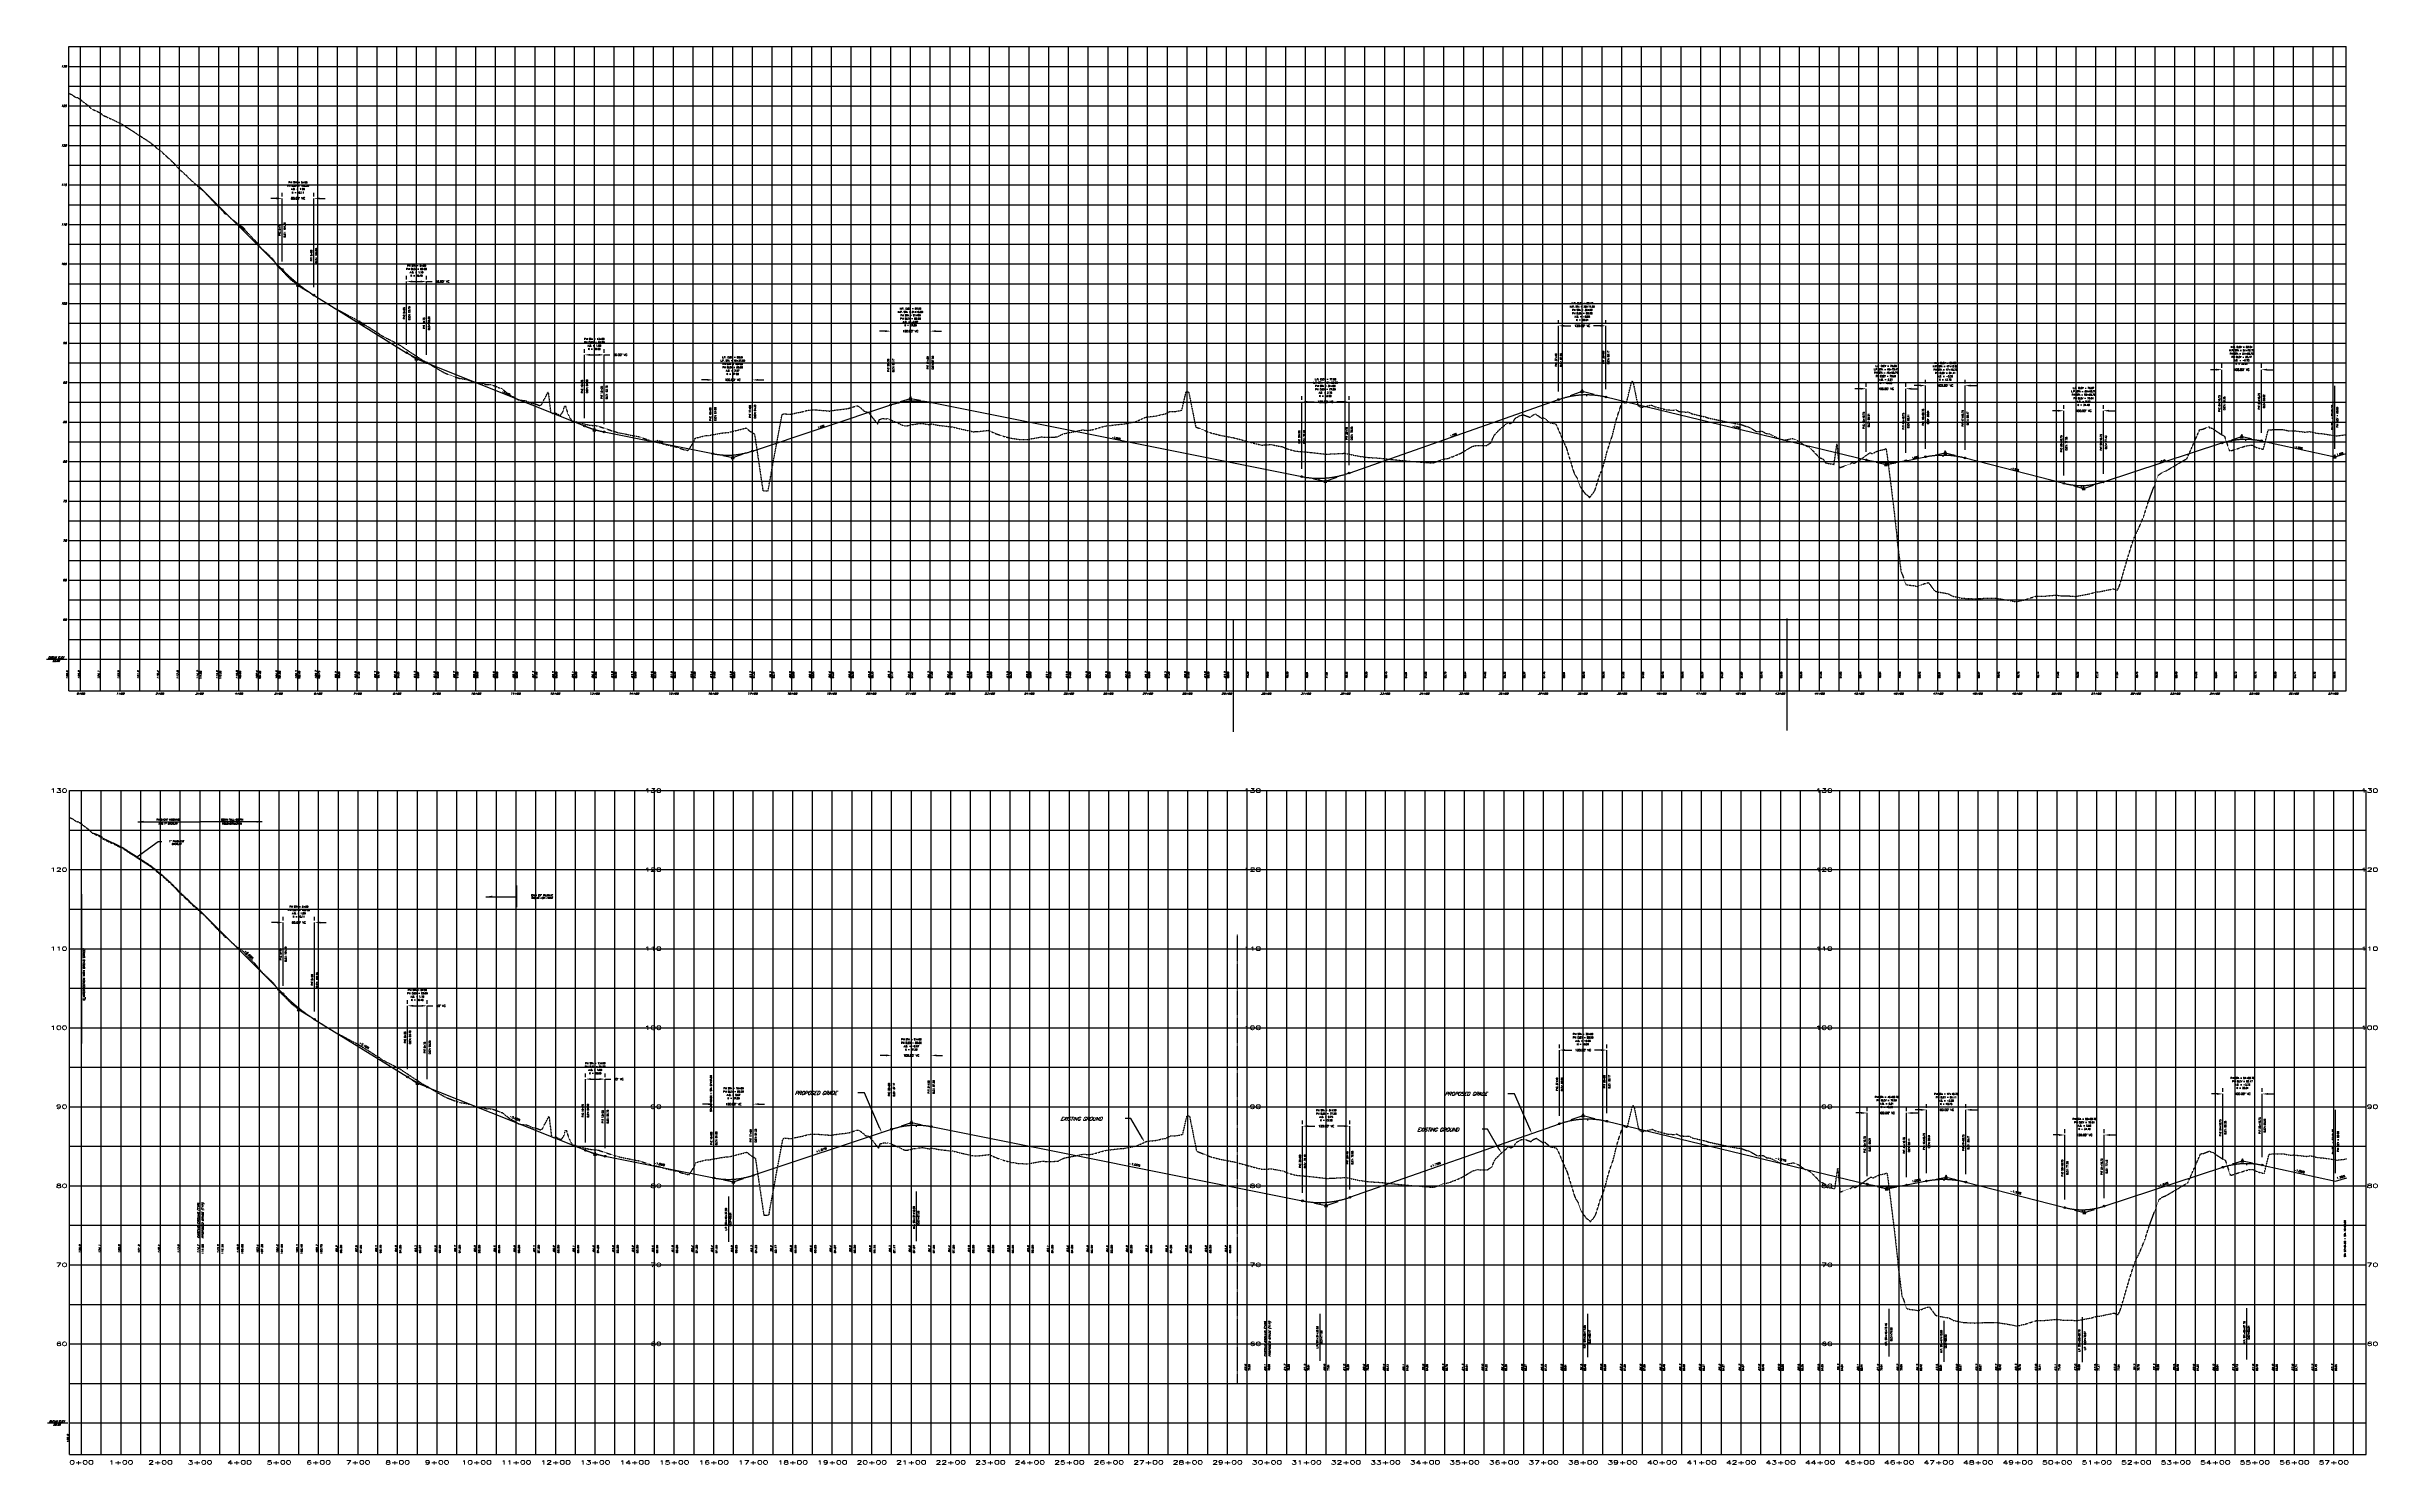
# Model space of a CAD drawing. Header units: inches. Extents: x 42 to 5940, y 215 to 3803.
import ezdxf
from ezdxf.enums import TextEntityAlignment as Align

# ---------------------------------------------------------------- set-up
doc = ezdxf.new("R2010")
doc.units = ezdxf.units.IN
doc.header["$MEASUREMENT"] = 0
for name, pattern in [('DASHED2', [0.375, 0.25, -0.125]), ('DASHED4', [0.1875, 0.125, -0.0625]), ('MATCH', [2.5, 1.25, -0.25, 0.25, -0.25, 0.25, -0.25])]:
    doc.linetypes.add(name, pattern=pattern)
for name, color, linetype in [('LOOP1PBASE', 6, 'Continuous'), ('LOOP1PEGCT', 3, 'Continuous'), ('LOOP1PFGC', 5, 'Continuous'), ('LOOP1PFGCT', 3, 'Continuous'), ('LOOP1PGRID', 9, 'Continuous'), ('LOOP1PGRIDT', 6, 'Continuous'), ('LOOPPBASE', 6, 'Continuous'), ('LOOPPEGC', 3, 'DASHED4'), ('LOOPPEGCT', 3, 'Continuous'), ('LOOPPFGC', 5, 'Continuous'), ('LOOPPFGCT', 3, 'Continuous'), ('LOOPPGRID', 9, 'Continuous'), ('LOOPPGRIDT', 6, 'Continuous'), ('LOOPPVGRID', 9, 'Continuous'), ('P2EGT', 5, 'Continuous'), ('P2MLL', 5, 'MATCH'), ('P2PGT', 5, 'Continuous'), ('P7EGD', 6, 'Continuous'), ('P7PGD', 6, 'Continuous'), ('P7PIT', 3, 'Continuous'), ('PFGC', 4, 'DASHED2')]:
    doc.layers.add(name, color=color, linetype=linetype)
doc.styles.add('120SL', font='simplex.shx', dxfattribs={"oblique": 22, "height": 8.48})
doc.styles.add('140', font='simplex.shx', dxfattribs={"width": 1.7, "height": 9.944})
doc.styles.add('60', font='simplex.shx', dxfattribs={"width": 1.15, "height": 6})
doc.styles.add('60L', font='simplex.shx', dxfattribs={"height": 5.3})
doc.styles.add('60S', font='simplex.shx', dxfattribs={"width": 1.15, "oblique": 22, "height": 4.8})
doc.styles.add('80CL', font='simplex.shx', dxfattribs={"width": 1.33, "height": 4})
doc.styles.add('C10O', font='complex', dxfattribs={"oblique": 20, "height": 8.334})
doc.dimstyles.get("Standard").update_dxf_attribs({"dimtxt": 0.18, "dimasz": 0.18, "dimexe": 0.18, "dimexo": 0.0625, "dimgap": 0.09, "dimtad": 0, "dimtih": 1, "dimtoh": 1, "dimdec": 4, "dimzin": 0, "dimdsep": 46, "dimtxsty": 'Standard', "dimcen": 0.09, "dimadec": 0, "dimazin": 0, "dimtfac": 1, "dimtdec": 4, "dimtofl": 0, "dimtmove": 0, "dimatfit": 3, "dimfxl": 1, "dimtolj": 1, "dimtzin": 0, "dimarcsym": 0})

# ---------------------------------------------------------------- blocks, each defined once
blk = doc.blocks.new('*D4')
at = {"layer": 'DEFPOINTS', "color": 0}
for p in [(3870, 1263.5), (3990, 1263.5), (3990, 1263.5)]:
    blk.add_point(p, dxfattribs=at)
at = {"layer": 'LOOP1PFGCT', "color": 0, "lineweight": -2}
for p, q in [((3870, 1268.5), (3870, 1277.9)), ((3884.4, 1263.5), (3901.5, 1263.5)), ((3975.6, 1263.5), (3958.5, 1263.5)), ((3990, 1268.5), (3990, 1277.9))]:
    blk.add_line(p, q, dxfattribs=at)
at = {"layer": 'LOOP1PFGCT', "color": 0}
for points in [[(3884.4, 1265.9), (3884.4, 1261.1), (3870, 1263.5)], [(3975.6, 1265.9), (3975.6, 1261.1), (3990, 1263.5)]]:
    blk.add_solid(points, dxfattribs=at)
at = {"layer": 'LOOP1PFGCT', "color": 0, "insert": (3930, 1263.5), "char_height": 5.3, "attachment_point": 5, "style": '60L'}
blk.add_mtext("\\A1;120.00' VC", dxfattribs=at)
blk = doc.blocks.new('*D5')
at = {"layer": 'DEFPOINTS', "color": 0}
for p in [(3220, 1071), (3340, 1071), (3340, 1071)]:
    blk.add_point(p, dxfattribs=at)
at = {"layer": 'LOOP1PFGCT', "color": 0, "lineweight": -2}
for p, q in [((3220, 1076), (3220, 1085.4)), ((3234.4, 1071), (3251.5, 1071)), ((3325.6, 1071), (3308.5, 1071)), ((3340, 1076), (3340, 1085.4))]:
    blk.add_line(p, q, dxfattribs=at)
at = {"layer": 'LOOP1PFGCT', "color": 0}
for points in [[(3234.4, 1073.4), (3234.4, 1068.6), (3220, 1071)], [(3325.6, 1073.4), (3325.6, 1068.6), (3340, 1071)]]:
    blk.add_solid(points, dxfattribs=at)
at = {"layer": 'LOOP1PFGCT', "color": 0, "insert": (3280, 1071), "char_height": 5.3, "attachment_point": 5, "style": '60L'}
blk.add_mtext("\\A1;120.00' VC", dxfattribs=at)
blk = doc.blocks.new('PVI2')
for p, q in [((0, 0.1), (-0.08, -0.05)), ((0.07, -0.05), (0, 0.1)), ((-0.08, -0.05), (0.07, -0.05))]:
    blk.add_line(p, q)
blk.add_circle((0, 0), 0.0125)
at = {"flags": 1}
for tag, p in [('K', (0, -0.01)), ('LENGTH', (0, -0.03))]:
    blk.add_attdef(tag, text='', height=0.01, dxfattribs=at).set_placement(p, align=Align.CENTER)
blk = doc.blocks.new('*D6')
at = {"layer": 'DEFPOINTS', "color": 0}
for p in [(5546.6, 2985.2), (5646.6, 2985.2), (5646.6, 2985.2)]:
    blk.add_point(p, dxfattribs=at)
at = {"layer": 'LOOPPFGCT', "color": 0, "lineweight": -2}
for p, q in [((5532.2, 2985.2), (5517.8, 2985.2)), ((5546.6, 2990.2), (5546.6, 2999.6)), ((5646.6, 2990.2), (5646.6, 2999.6)), ((5661, 2985.2), (5675.4, 2985.2))]:
    blk.add_line(p, q, dxfattribs=at)
at = {"layer": 'LOOPPFGCT', "color": 0}
for points in [[(5532.2, 2987.6), (5532.2, 2982.8), (5546.6, 2985.2)], [(5661, 2987.6), (5661, 2982.8), (5646.6, 2985.2)]]:
    blk.add_solid(points, dxfattribs=at)
at = {"layer": 'LOOPPFGCT', "color": 0, "insert": (5596.6, 2985.2), "char_height": 5.3, "attachment_point": 5, "style": '60L'}
blk.add_mtext("\\A1;100.00' VC", dxfattribs=at)
blk = doc.blocks.new('*D7')
at = {"layer": 'DEFPOINTS', "color": 0}
for p in [(5146.6, 2881.3), (5246.6, 2881.3), (5246.6, 2881.3)]:
    blk.add_point(p, dxfattribs=at)
at = {"layer": 'LOOPPFGCT', "color": 0, "lineweight": -2}
for p, q in [((5146.6, 2886.3), (5146.6, 2895.7)), ((5246.6, 2886.3), (5246.6, 2895.7)), ((5132.2, 2881.3), (5117.8, 2881.3)), ((5261, 2881.3), (5275.4, 2881.3))]:
    blk.add_line(p, q, dxfattribs=at)
at = {"layer": 'LOOPPFGCT', "color": 0}
for points in [[(5132.2, 2883.7), (5132.2, 2878.9), (5146.6, 2881.3)], [(5261, 2883.7), (5261, 2878.9), (5246.6, 2881.3)]]:
    blk.add_solid(points, dxfattribs=at)
at = {"layer": 'LOOPPFGCT', "color": 0, "insert": (5196.6, 2881.3), "char_height": 5.3, "attachment_point": 5, "style": '60L'}
blk.add_mtext("\\A1;100.00' VC", dxfattribs=at)
blk = doc.blocks.new('*D8')
at = {"layer": 'DEFPOINTS', "color": 0}
for p in [(4796.6, 2944.9), (4896.6, 2944.9), (4896.6, 2944.9)]:
    blk.add_point(p, dxfattribs=at)
at = {"layer": 'LOOPPFGCT', "color": 0, "lineweight": -2}
for p, q in [((4796.6, 2949.9), (4796.6, 2959.3)), ((4896.6, 2949.9), (4896.6, 2959.3)), ((4782.2, 2944.9), (4767.8, 2944.9)), ((4911, 2944.9), (4925.4, 2944.9))]:
    blk.add_line(p, q, dxfattribs=at)
at = {"layer": 'LOOPPFGCT', "color": 0}
for points in [[(4782.2, 2947.3), (4782.2, 2942.5), (4796.6, 2944.9)], [(4911, 2947.3), (4911, 2942.5), (4896.6, 2944.9)]]:
    blk.add_solid(points, dxfattribs=at)
at = {"layer": 'LOOPPFGCT', "color": 0, "insert": (4846.6, 2944.9), "char_height": 5.3, "attachment_point": 5, "style": '60L'}
blk.add_mtext("\\A1;100.00' VC", dxfattribs=at)
blk = doc.blocks.new('*D9')
at = {"layer": 'DEFPOINTS', "color": 0}
for p in [(4646.6, 2937), (4746.6, 2937), (4746.6, 2937)]:
    blk.add_point(p, dxfattribs=at)
at = {"layer": 'LOOPPFGCT', "color": 0, "lineweight": -2}
for p, q in [((4646.6, 2942), (4646.6, 2951.4)), ((4746.6, 2942), (4746.6, 2951.4)), ((4632.2, 2937), (4617.8, 2937)), ((4761, 2937), (4775.4, 2937))]:
    blk.add_line(p, q, dxfattribs=at)
at = {"layer": 'LOOPPFGCT', "color": 0}
for points in [[(4632.2, 2939.4), (4632.2, 2934.6), (4646.6, 2937)], [(4761, 2939.4), (4761, 2934.6), (4746.6, 2937)]]:
    blk.add_solid(points, dxfattribs=at)
at = {"layer": 'LOOPPFGCT', "color": 0, "insert": (4696.6, 2937), "char_height": 5.3, "attachment_point": 5, "style": '60L'}
blk.add_mtext("\\A1;100.00' VC", dxfattribs=at)
blk = doc.blocks.new('*D10')
at = {"layer": 'DEFPOINTS', "color": 0}
for p in [(3867.8, 3096.2), (3987.8, 3096.2), (3987.8, 3096.2)]:
    blk.add_point(p, dxfattribs=at)
at = {"layer": 'LOOPPFGCT', "color": 0, "lineweight": -2}
for p, q in [((3867.8, 3101.2), (3867.8, 3110.6)), ((3882.2, 3096.2), (3899.3, 3096.2)), ((3973.4, 3096.2), (3956.4, 3096.2)), ((3987.8, 3101.2), (3987.8, 3110.6))]:
    blk.add_line(p, q, dxfattribs=at)
at = {"layer": 'LOOPPFGCT', "color": 0}
for points in [[(3882.2, 3098.6), (3882.2, 3093.8), (3867.8, 3096.2)], [(3973.4, 3098.6), (3973.4, 3093.8), (3987.8, 3096.2)]]:
    blk.add_solid(points, dxfattribs=at)
at = {"layer": 'LOOPPFGCT', "color": 0, "insert": (3927.8, 3096.2), "char_height": 5.3, "attachment_point": 5, "style": '60L'}
blk.add_mtext("\\A1;120.00' VC", dxfattribs=at)
blk = doc.blocks.new('*D11')
at = {"layer": 'DEFPOINTS', "color": 0}
for p in [(3217.8, 2903.7), (3337.8, 2903.7), (3337.8, 2903.7)]:
    blk.add_point(p, dxfattribs=at)
at = {"layer": 'LOOPPFGCT', "color": 0, "lineweight": -2}
for p, q in [((3217.8, 2908.7), (3217.8, 2918.1)), ((3232.2, 2903.7), (3249.3, 2903.7)), ((3323.4, 2903.7), (3306.4, 2903.7)), ((3337.8, 2908.7), (3337.8, 2918.1))]:
    blk.add_line(p, q, dxfattribs=at)
at = {"layer": 'LOOPPFGCT', "color": 0}
for points in [[(3232.2, 2906.1), (3232.2, 2901.3), (3217.8, 2903.7)], [(3323.4, 2906.1), (3323.4, 2901.3), (3337.8, 2903.7)]]:
    blk.add_solid(points, dxfattribs=at)
at = {"layer": 'LOOPPFGCT', "color": 0, "insert": (3277.8, 2903.7), "char_height": 5.3, "attachment_point": 5, "style": '60L'}
blk.add_mtext("\\A1;120.00' VC", dxfattribs=at)
blk = doc.blocks.new('*D12')
at = {"layer": 'DEFPOINTS', "color": 0}
for p in [(2177.8, 3082.7), (2277.8, 3082.7), (2277.8, 3082.7)]:
    blk.add_point(p, dxfattribs=at)
at = {"layer": 'LOOPPFGCT', "color": 0, "lineweight": -2}
for p, q in [((2163.4, 3082.7), (2149, 3082.7)), ((2177.8, 3087.7), (2177.8, 3097.1)), ((2277.8, 3087.7), (2277.8, 3097.1)), ((2292.2, 3082.7), (2306.6, 3082.7))]:
    blk.add_line(p, q, dxfattribs=at)
at = {"layer": 'LOOPPFGCT', "color": 0}
for points in [[(2163.4, 3085.1), (2163.4, 3080.3), (2177.8, 3082.7)], [(2292.2, 3085.1), (2292.2, 3080.3), (2277.8, 3082.7)]]:
    blk.add_solid(points, dxfattribs=at)
at = {"layer": 'LOOPPFGCT', "color": 0, "insert": (2227.8, 3082.7), "char_height": 5.3, "attachment_point": 5, "style": '60L'}
blk.add_mtext("\\A1;100.00' VC", dxfattribs=at)
blk = doc.blocks.new('*D13')
at = {"layer": 'DEFPOINTS', "color": 0}
for p in [(1727.8, 2959.3), (1827.8, 2959.3), (1827.8, 2959.3)]:
    blk.add_point(p, dxfattribs=at)
at = {"layer": 'LOOPPFGCT', "color": 0, "lineweight": -2}
for p, q in [((1713.4, 2959.3), (1699, 2959.3)), ((1727.8, 2964.3), (1727.8, 2973.7)), ((1827.8, 2964.3), (1827.8, 2973.7)), ((1842.2, 2959.3), (1856.6, 2959.3))]:
    blk.add_line(p, q, dxfattribs=at)
at = {"layer": 'LOOPPFGCT', "color": 0}
for points in [[(1713.4, 2961.7), (1713.4, 2956.9), (1727.8, 2959.3)], [(1842.2, 2961.7), (1842.2, 2956.9), (1827.8, 2959.3)]]:
    blk.add_solid(points, dxfattribs=at)
at = {"layer": 'LOOPPFGCT', "color": 0, "insert": (1777.8, 2959.3), "char_height": 5.3, "attachment_point": 5, "style": '60L'}
blk.add_mtext("\\A1;100.00' VC", dxfattribs=at)
blk = doc.blocks.new('*D14')
at = {"layer": 'DEFPOINTS', "color": 0}
for p in [(1402.8, 3022.7), (1452.8, 3022.7), (1452.8, 3022.7)]:
    blk.add_point(p, dxfattribs=at)
at = {"layer": 'LOOPPFGCT', "color": 0, "lineweight": -2}
for p, q in [((1402.8, 3027.7), (1402.8, 3037.1)), ((1417.2, 3022.7), (1438.4, 3022.7)), ((1452.8, 3027.7), (1452.8, 3037.1)), ((1452.8, 3022.7), (1467.2, 3022.7))]:
    blk.add_line(p, q, dxfattribs=at)
at = {"layer": 'LOOPPFGCT', "color": 0}
for points in [[(1417.2, 3025.1), (1417.2, 3020.3), (1402.8, 3022.7)], [(1438.4, 3025.1), (1438.4, 3020.3), (1452.8, 3022.7)]]:
    blk.add_solid(points, dxfattribs=at)
at = {"layer": 'LOOPPFGCT', "color": 0, "insert": (1493.7, 3022.7), "char_height": 5.3, "attachment_point": 5, "style": '60L'}
blk.add_mtext("\\A1;50.00' VC", dxfattribs=at)
blk = doc.blocks.new('*D15')
at = {"layer": 'DEFPOINTS', "color": 0}
for p in [(952.8, 3208.2), (1002.8, 3208.2), (1002.8, 3208.2)]:
    blk.add_point(p, dxfattribs=at)
at = {"layer": 'LOOPPFGCT', "color": 0, "lineweight": -2}
for p, q in [((952.8, 3213.2), (952.8, 3222.6)), ((967.2, 3208.2), (988.4, 3208.2)), ((1002.8, 3213.2), (1002.8, 3222.6)), ((1002.8, 3208.2), (1017.2, 3208.2))]:
    blk.add_line(p, q, dxfattribs=at)
at = {"layer": 'LOOPPFGCT', "color": 0}
for points in [[(967.2, 3210.6), (967.2, 3205.8), (952.8, 3208.2)], [(988.4, 3210.6), (988.4, 3205.8), (1002.8, 3208.2)]]:
    blk.add_solid(points, dxfattribs=at)
at = {"layer": 'LOOPPFGCT', "color": 0, "insert": (1043.7, 3208.2), "char_height": 5.3, "attachment_point": 5, "style": '60L'}
blk.add_mtext("\\A1;50.00' VC", dxfattribs=at)
blk = doc.blocks.new('*D16')
at = {"layer": 'DEFPOINTS', "color": 0}
for p in [(637.8, 3418.7), (717.8, 3418.7), (717.8, 3418.7)]:
    blk.add_point(p, dxfattribs=at)
at = {"layer": 'LOOPPFGCT', "color": 0, "lineweight": -2}
for p, q in [((637.8, 3423.7), (637.8, 3433.1)), ((717.8, 3423.7), (717.8, 3433.1)), ((623.4, 3418.7), (609, 3418.7)), ((732.2, 3418.7), (746.6, 3418.7))]:
    blk.add_line(p, q, dxfattribs=at)
at = {"layer": 'LOOPPFGCT', "color": 0}
for points in [[(623.4, 3421.1), (623.4, 3416.3), (637.8, 3418.7)], [(732.2, 3421.1), (732.2, 3416.3), (717.8, 3418.7)]]:
    blk.add_solid(points, dxfattribs=at)
at = {"layer": 'LOOPPFGCT', "color": 0, "insert": (677.8, 3418.7), "char_height": 5.3, "attachment_point": 5, "style": '60L'}
blk.add_mtext("\\A1;80.00' VC", dxfattribs=at)
blk = doc.blocks.new('*D22')
at = {"layer": 'DEFPOINTS', "color": 0}
for p in [(5548.8, 1152.5), (5648.8, 1152.5), (5648.8, 1152.5)]:
    blk.add_point(p, dxfattribs=at)
at = {"layer": 'LOOP1PFGCT', "color": 0, "lineweight": -2}
for p, q in [((5534.4, 1152.5), (5519.9, 1152.5)), ((5548.8, 1157.5), (5548.8, 1166.9)), ((5648.8, 1157.5), (5648.8, 1166.9)), ((5663.1, 1152.5), (5677.6, 1152.5))]:
    blk.add_line(p, q, dxfattribs=at)
at = {"layer": 'LOOP1PFGCT', "color": 0}
for points in [[(5534.4, 1154.9), (5534.4, 1150.1), (5548.8, 1152.5)], [(5663.1, 1154.9), (5663.1, 1150.1), (5648.8, 1152.5)]]:
    blk.add_solid(points, dxfattribs=at)
at = {"layer": 'LOOP1PFGCT', "color": 0, "insert": (5598.8, 1152.5), "char_height": 5.3, "attachment_point": 5, "style": '60L'}
blk.add_mtext("\\A1;100.00' VC", dxfattribs=at)
blk = doc.blocks.new('*D23')
at = {"layer": 'DEFPOINTS', "color": 0}
for p in [(5148.75, 1048.6), (5248.75, 1048.6), (5248.75, 1048.6)]:
    blk.add_point(p, dxfattribs=at)
at = {"layer": 'LOOP1PFGCT', "color": 0, "lineweight": -2}
for p, q in [((5148.75, 1053.6), (5148.75, 1063)), ((5248.75, 1053.6), (5248.75, 1063)), ((5134.35, 1048.6), (5119.95, 1048.6)), ((5263.15, 1048.6), (5277.55, 1048.6))]:
    blk.add_line(p, q, dxfattribs=at)
at = {"layer": 'LOOP1PFGCT', "color": 0}
for points in [[(5134.35, 1051), (5134.35, 1046.2), (5148.75, 1048.6)], [(5263.15, 1051), (5263.15, 1046.2), (5248.75, 1048.6)]]:
    blk.add_solid(points, dxfattribs=at)
at = {"layer": 'LOOP1PFGCT', "color": 0, "insert": (5198.75, 1048.6), "char_height": 5.3, "attachment_point": 5, "style": '60L'}
blk.add_mtext("\\A1;100.00' VC", dxfattribs=at)
blk = doc.blocks.new('*D24')
at = {"layer": 'DEFPOINTS', "color": 0}
for p in [(4798.75, 1112.2), (4898.75, 1112.2), (4898.75, 1112.2)]:
    blk.add_point(p, dxfattribs=at)
at = {"layer": 'LOOP1PFGCT', "color": 0, "lineweight": -2}
for p, q in [((4798.75, 1117.2), (4798.75, 1126.6)), ((4898.75, 1117.2), (4898.75, 1126.6)), ((4784.35, 1112.2), (4769.95, 1112.2)), ((4913.15, 1112.2), (4927.55, 1112.2))]:
    blk.add_line(p, q, dxfattribs=at)
at = {"layer": 'LOOP1PFGCT', "color": 0}
for points in [[(4784.35, 1114.6), (4784.35, 1109.8), (4798.75, 1112.2)], [(4913.15, 1114.6), (4913.15, 1109.8), (4898.75, 1112.2)]]:
    blk.add_solid(points, dxfattribs=at)
at = {"layer": 'LOOP1PFGCT', "color": 0, "insert": (4848.75, 1112.2), "char_height": 5.3, "attachment_point": 5, "style": '60L'}
blk.add_mtext("\\A1;100.00' VC", dxfattribs=at)
blk = doc.blocks.new('*D25')
at = {"layer": 'DEFPOINTS', "color": 0}
for p in [(4648.8, 1104.3), (4748.8, 1104.3), (4748.8, 1104.3)]:
    blk.add_point(p, dxfattribs=at)
at = {"layer": 'LOOP1PFGCT', "color": 0, "lineweight": -2}
for p, q in [((4634.4, 1104.3), (4619.9, 1104.3)), ((4648.8, 1109.3), (4648.8, 1118.7)), ((4748.8, 1109.3), (4748.8, 1118.7)), ((4763.1, 1104.3), (4777.6, 1104.3))]:
    blk.add_line(p, q, dxfattribs=at)
at = {"layer": 'LOOP1PFGCT', "color": 0}
for points in [[(4634.4, 1106.7), (4634.4, 1101.9), (4648.8, 1104.3)], [(4763.1, 1106.7), (4763.1, 1101.9), (4748.8, 1104.3)]]:
    blk.add_solid(points, dxfattribs=at)
at = {"layer": 'LOOP1PFGCT', "color": 0, "insert": (4698.8, 1104.3), "char_height": 5.3, "attachment_point": 5, "style": '60L'}
blk.add_mtext("\\A1;100.00' VC", dxfattribs=at)
blk = doc.blocks.new('DATUM')
blk.add_line((-1.625, 0), (-0.125, 0))
at = {"style": 'C10O', "oblique": 20}
blk.add_text('DATUM ELEV', height=0.1389, dxfattribs=at).set_placement((-0.9375, 0.05), align=Align.CENTER)
blk.add_attdef('DATUM', text='', height=0.1389, dxfattribs=at).set_placement((-0.9375, -0.18889), align=Align.CENTER)
blk = doc.blocks.new('PG')
at = {"layer": 'P7PGD'}
for p, q in [((-0.547, 1.251), (-0.753, 1.251)), ((-0.054, 0.124), (-0.547, 1.251))]:
    blk.add_line(p, q, dxfattribs=at)
blk.add_solid([(-0.034, 0.133), (-0.075, 0.115), (0, 0)], dxfattribs=at)
at = {"layer": 'P2PGT', "style": '120SL', "oblique": 22}
blk.add_text('PROPOSED GRADE', height=0.11, dxfattribs=at).set_placement((-2.082, 1.25), align=Align.MIDDLE)
blk = doc.blocks.new('EG')
at = {"layer": 'P7EGD'}
for p, q in [((-0.44, 0.755), (-0.611, 0.755)), ((-0.068, 0.117), (-0.44, 0.755))]:
    blk.add_line(p, q, dxfattribs=at)
blk.add_solid([(-0.049, 0.129), (-0.088, 0.106), (0, 0.001)], dxfattribs=at)
at = {"layer": 'P2EGT', "style": '120SL', "oblique": 22}
blk.add_text('EXISTING GROUND', height=0.11, dxfattribs=at).set_placement((-2.008, 0.742), align=Align.MIDDLE)
blk = doc.blocks.new('*D17')
at = {"layer": 'DEFPOINTS', "color": 0}
for p in [(2180, 1250), (2280, 1250), (2280, 1250)]:
    blk.add_point(p, dxfattribs=at)
at = {"layer": 'LOOP1PFGCT', "color": 0, "lineweight": -2}
for p, q in [((2165.6, 1250), (2151.2, 1250)), ((2180, 1255), (2180, 1264.4)), ((2280, 1255), (2280, 1264.4)), ((2294.4, 1250), (2308.8, 1250))]:
    blk.add_line(p, q, dxfattribs=at)
at = {"layer": 'LOOP1PFGCT', "color": 0}
for points in [[(2165.6, 1252.4), (2165.6, 1247.6), (2180, 1250)], [(2294.4, 1252.4), (2294.4, 1247.6), (2280, 1250)]]:
    blk.add_solid(points, dxfattribs=at)
at = {"layer": 'LOOP1PFGCT', "color": 0, "insert": (2230, 1250), "char_height": 5.3, "attachment_point": 5, "style": '60L'}
blk.add_mtext("\\A1;100.00' VC", dxfattribs=at)
blk = doc.blocks.new('*D18')
at = {"layer": 'DEFPOINTS', "color": 0}
for p in [(1730, 1126.7), (1830, 1126.7), (1830, 1126.7)]:
    blk.add_point(p, dxfattribs=at)
at = {"layer": 'LOOP1PFGCT', "color": 0, "lineweight": -2}
for p, q in [((1715.6, 1126.7), (1701.2, 1126.7)), ((1730, 1131.7), (1730, 1141.1)), ((1830, 1131.7), (1830, 1141.1)), ((1844.4, 1126.7), (1858.8, 1126.7))]:
    blk.add_line(p, q, dxfattribs=at)
at = {"layer": 'LOOP1PFGCT', "color": 0}
for points in [[(1715.6, 1129.1), (1715.6, 1124.3), (1730, 1126.7)], [(1844.4, 1129.1), (1844.4, 1124.3), (1830, 1126.7)]]:
    blk.add_solid(points, dxfattribs=at)
at = {"layer": 'LOOP1PFGCT', "color": 0, "insert": (1780, 1126.7), "char_height": 5.3, "attachment_point": 5, "style": '60L'}
blk.add_mtext("\\A1;100.00' VC", dxfattribs=at)
blk = doc.blocks.new('*D19')
at = {"layer": 'DEFPOINTS', "color": 0}
for p in [(1405, 1190), (1455, 1190), (1455, 1190)]:
    blk.add_point(p, dxfattribs=at)
at = {"layer": 'LOOP1PFGCT', "color": 0, "lineweight": -2}
for p, q in [((1405, 1195), (1405, 1204.4)), ((1419.4, 1190), (1440.6, 1190)), ((1455, 1195), (1455, 1204.4)), ((1455, 1190), (1469.4, 1190))]:
    blk.add_line(p, q, dxfattribs=at)
at = {"layer": 'LOOP1PFGCT', "color": 0}
for points in [[(1419.4, 1192.4), (1419.4, 1187.6), (1405, 1190)], [(1440.6, 1192.4), (1440.6, 1187.6), (1455, 1190)]]:
    blk.add_solid(points, dxfattribs=at)
at = {"layer": 'LOOP1PFGCT', "color": 0, "insert": (1489.6, 1190), "char_height": 5.3, "attachment_point": 5, "style": '60L'}
blk.add_mtext("\\A1;50' VC", dxfattribs=at)
blk = doc.blocks.new('*D20')
at = {"layer": 'DEFPOINTS', "color": 0}
for p in [(955, 1375.5), (1005, 1375.5), (1005, 1375.5)]:
    blk.add_point(p, dxfattribs=at)
at = {"layer": 'LOOP1PFGCT', "color": 0, "lineweight": -2}
for p, q in [((955, 1380.5), (955, 1389.9)), ((969.4, 1375.5), (990.6, 1375.5)), ((1005, 1380.5), (1005, 1389.9)), ((1005, 1375.5), (1019.4, 1375.5))]:
    blk.add_line(p, q, dxfattribs=at)
at = {"layer": 'LOOP1PFGCT', "color": 0}
for points in [[(969.4, 1377.9), (969.4, 1373.1), (955, 1375.5)], [(990.6, 1377.9), (990.6, 1373.1), (1005, 1375.5)]]:
    blk.add_solid(points, dxfattribs=at)
at = {"layer": 'LOOP1PFGCT', "color": 0, "insert": (1039.6, 1375.5), "char_height": 5.3, "attachment_point": 5, "style": '60L'}
blk.add_mtext("\\A1;50' VC", dxfattribs=at)
blk = doc.blocks.new('*D21')
at = {"layer": 'DEFPOINTS', "color": 0}
for p in [(640, 1586), (720, 1586), (720, 1586)]:
    blk.add_point(p, dxfattribs=at)
at = {"layer": 'LOOP1PFGCT', "color": 0, "lineweight": -2}
for p, q in [((640, 1591), (640, 1600.4)), ((720, 1591), (720, 1600.4)), ((625.6, 1586), (611.2, 1586)), ((734.4, 1586), (748.8, 1586))]:
    blk.add_line(p, q, dxfattribs=at)
at = {"layer": 'LOOP1PFGCT', "color": 0}
for points in [[(625.6, 1588.4), (625.6, 1583.6), (640, 1586)], [(734.4, 1588.4), (734.4, 1583.6), (720, 1586)]]:
    blk.add_solid(points, dxfattribs=at)
at = {"layer": 'LOOP1PFGCT', "color": 0, "insert": (680, 1586), "char_height": 5.3, "attachment_point": 5, "style": '60L'}
blk.add_mtext("\\A1;80.00' VC", dxfattribs=at)

msp = doc.modelspace()

# ---------------------------------------------------------------- linework, layer by layer
at = {"layer": 'LOOP1PBASE'}
for p, q in [((100, 320), (5911.991, 320)), ((100, 240), (100, 320)), ((130, 240), (130, 320)), ((180, 240), (180, 320)), ((230, 240), (230, 320)), ((280, 240), (280, 320)), ((330, 240), (330, 320)), ((380, 240), (380, 320)), ((430, 240), (430, 320)), ((480, 240), (480, 320)), ((530, 240), (530, 320)), ((580, 240), (580, 320)), ((630, 240), (630, 320)), ((680, 240), (680, 320)), ((730, 240), (730, 320)), ((780, 240), (780, 320)), ((830, 240), (830, 320)), ((880, 240), (880, 320)), ((930, 240), (930, 320)), ((980, 240), (980, 320)), ((1030, 240), (1030, 320)), ((1080, 240), (1080, 320)), ((1130, 240), (1130, 320)), ((1180, 240), (1180, 320)), ((1230, 240), (1230, 320)), ((1280, 240), (1280, 320)), ((1330, 240), (1330, 320)), ((1380, 240), (1380, 320)), ((1430, 240), (1430, 320)), ((1480, 240), (1480, 320)), ((1530, 240), (1530, 320)), ((1580, 240), (1580, 320)), ((1630, 240), (1630, 320)), ((1680, 240), (1680, 320)), ((1730, 240), (1730, 320)), ((1780, 240), (1780, 320)), ((1830, 240), (1830, 320)), ((1880, 240), (1880, 320)), ((1930, 240), (1930, 320)), ((1980, 240), (1980, 320)), ((2030, 240), (2030, 320)), ((2080, 240), (2080, 320)), ((2130, 240), (2130, 320)), ((2180, 240), (2180, 320)), ((2230, 240), (2230, 320)), ((2280, 240), (2280, 320)), ((2330, 240), (2330, 320)), ((2380, 240), (2380, 320)), ((2430, 240), (2430, 320)), ((2480, 240), (2480, 320)), ((2530, 240), (2530, 320)), ((2580, 240), (2580, 320)), ((2630, 240), (2630, 320)), ((2680, 240), (2680, 320)), ((2730, 240), (2730, 320)), ((2780, 240), (2780, 320)), ((2830, 240), (2830, 320)), ((2880, 240), (2880, 320)), ((2930, 240), (2930, 320)), ((2980, 240), (2980, 320)), ((3030, 240), (3030, 320)), ((3080, 240), (3080, 320)), ((3130, 240), (3130, 320)), ((3180, 240), (3180, 320)), ((3230, 240), (3230, 320)), ((3280, 240), (3280, 320)), ((3330, 240), (3330, 320)), ((3380, 240), (3380, 320)), ((3430, 240), (3430, 320)), ((3480, 240), (3480, 320)), ((3530, 240), (3530, 320)), ((3580, 240), (3580, 320)), ((3630, 240), (3630, 320)), ((3680, 240), (3680, 320)), ((3730, 240), (3730, 320)), ((3780, 240), (3780, 320)), ((3830, 240), (3830, 320)), ((3880, 240), (3880, 320)), ((3930, 240), (3930, 320)), ((3980, 240), (3980, 320)), ((4030, 240), (4030, 320)), ((4080, 240), (4080, 320)), ((4130, 240), (4130, 320)), ((4180, 240), (4180, 320)), ((4230, 240), (4230, 320)), ((4280, 240), (4280, 320)), ((4330, 240), (4330, 320)), ((4380, 240), (4380, 320)), ((4430, 240), (4430, 320)), ((4480, 240), (4480, 320)), ((4530, 240), (4530, 320)), ((4580, 240), (4580, 320)), ((4630, 240), (4630, 320)), ((4680, 240), (4680, 320)), ((4730, 240), (4730, 320)), ((4780, 240), (4780, 320)), ((4830, 240), (4830, 320)), ((4880, 240), (4880, 320)), ((4930, 240), (4930, 320)), ((4980, 240), (4980, 320)), ((5030, 240), (5030, 320)), ((5080, 240), (5080, 320)), ((5130, 240), (5130, 320)), ((5180, 240), (5180, 320)), ((5230, 240), (5230, 320)), ((5280, 240), (5280, 320)), ((5330, 240), (5330, 320)), ((5380, 240), (5380, 320)), ((5430, 240), (5430, 320)), ((5480, 240), (5480, 320)), ((5530, 240), (5530, 320)), ((5580, 240), (5580, 320)), ((5630, 240), (5630, 320)), ((5680, 240), (5680, 320)), ((5730, 240), (5730, 320)), ((5780, 240), (5780, 320)), ((5830, 240), (5830, 320)), ((5880, 240), (5880, 320)), ((5911.991, 240), (5911.991, 320)), ((100, 240), (5911.991, 240))]:
    msp.add_line(p, q, dxfattribs=at)
at = {"layer": 'LOOP1PFGC'}
for p, q in [((430, 1616), (640, 1406)), ((720, 1341.2), (955, 1195.5)), ((1005, 1170), (1405, 1010)), ((1830, 946.66667), (2180, 1063.33333)), ((1455, 995), (1730, 940)), ((5248.75, 868.6), (5548.75, 967)), ((5648.75, 972.48612), (5834.23, 932)), ((4748.75, 922.2), (4798.75, 932.2)), ((4898.75, 929.34286), (5148.75, 865.05714)), ((5834.23, 932), (5863.08, 940)), ((5834.23, 932), (5834.23, 932)), ((5834.23, 932), (5834.23, 932))]:
    msp.add_line(p, q, dxfattribs=at)
at = {"layer": 'LOOP1PFGC', "flags": 128}
for points in [[(640, 1406), (641.25, 1404.75371), (642.5, 1403.51484), (643.75, 1402.2834), (645, 1401.05938), (646.25, 1399.84277), (647.5, 1398.63359), (648.75, 1397.43184), (650, 1396.2375), (651.25, 1395.05059), (652.5, 1393.87109), (653.75, 1392.69902), (655, 1391.53437), (656.25, 1390.37715), (657.5, 1389.22734), (658.75, 1388.08496), (660, 1386.95), (661.25, 1385.82246), (662.5, 1384.70234), (663.75, 1383.58965), (665, 1382.48438), (666.25, 1381.38652), (667.5, 1380.29609), (668.75, 1379.21309), (670, 1378.1375), (671.25, 1377.06934), (672.5, 1376.00859), (673.75, 1374.95527), (675, 1373.90937), (676.25, 1372.8709), (677.5, 1371.83984), (678.75, 1370.81621), (680, 1369.8), (681.25, 1368.79121), (682.5, 1367.78984), (683.75, 1366.7959), (685, 1365.80938), (686.25, 1364.83027), (687.5, 1363.85859), (688.75, 1362.89434), (690, 1361.9375), (691.25, 1360.98809), (692.5, 1360.04609), (693.75, 1359.11152), (695, 1358.18438), (696.25, 1357.26465), (697.5, 1356.35234), (698.75, 1355.44746), (700, 1354.55), (701.25, 1353.65996), (702.5, 1352.77734), (703.75, 1351.90215), (705, 1351.03437), (706.25, 1350.17402), (707.5, 1349.32109), (708.75, 1348.47559), (710, 1347.6375), (711.25, 1346.80684), (712.5, 1345.98359), (713.75, 1345.16777), (715, 1344.35938), (716.25, 1343.5584), (717.5, 1342.76484), (718.75, 1341.97871), (720, 1341.2)], [(955, 1195.5), (955.78125, 1195.01697), (956.5625, 1194.53662), (957.34375, 1194.05896), (958.125, 1193.58398), (958.90625, 1193.11169), (959.6875, 1192.64209), (960.46875, 1192.17517), (961.25, 1191.71094), (962.03125, 1191.24939), (962.8125, 1190.79053), (963.59375, 1190.33435), (964.375, 1189.88086), (965.15625, 1189.43005), (965.9375, 1188.98193), (966.71875, 1188.5365), (967.5, 1188.09375), (968.28125, 1187.65369), (969.0625, 1187.21631), (969.84375, 1186.78162), (970.625, 1186.34961), (971.40625, 1185.92029), (972.1875, 1185.49365), (972.96875, 1185.0697), (973.75, 1184.64844), (974.53125, 1184.22986), (975.3125, 1183.81396), (976.09375, 1183.40076), (976.875, 1182.99023), (977.65625, 1182.5824), (978.4375, 1182.17725), (979.21875, 1181.77478), (980, 1181.375), (980.78125, 1180.97791), (981.5625, 1180.5835), (982.34375, 1180.19177), (983.125, 1179.80273), (983.90625, 1179.41638), (984.6875, 1179.03271), (985.46875, 1178.65173), (986.25, 1178.27344), (987.03125, 1177.89783), (987.8125, 1177.5249), (988.59375, 1177.15466), (989.375, 1176.78711), (990.15625, 1176.42224), (990.9375, 1176.06006), (991.71875, 1175.70056), (992.5, 1175.34375), (993.28125, 1174.98962), (994.0625, 1174.63818), (994.84375, 1174.28943), (995.625, 1173.94336), (996.40625, 1173.59998), (997.1875, 1173.25928), (997.96875, 1172.92126), (998.75, 1172.58594), (999.53125, 1172.2533), (1000.3125, 1171.92334), (1001.09375, 1171.59607), (1001.875, 1171.27148), (1002.65625, 1170.94958), (1003.4375, 1170.63037), (1004.21875, 1170.31384), (1005, 1170)], [(2180, 1063.33333), (2181.5625, 1063.84766), (2183.125, 1064.34896), (2184.6875, 1064.83724), (2186.25, 1065.3125), (2187.8125, 1065.77474), (2189.375, 1066.22396), (2190.9375, 1066.66016), (2192.5, 1067.08333), (2194.0625, 1067.49349), (2195.625, 1067.89062), (2197.1875, 1068.27474), (2198.75, 1068.64583), (2200.3125, 1069.00391), (2201.875, 1069.34896), (2203.4375, 1069.68099), (2205, 1070), (2206.5625, 1070.30599), (2208.125, 1070.59896), (2209.6875, 1070.87891), (2211.25, 1071.14583), (2212.8125, 1071.39974), (2214.375, 1071.64062), (2215.9375, 1071.86849), (2217.5, 1072.08333), (2219.0625, 1072.28516), (2220.625, 1072.47396), (2222.1875, 1072.64974), (2223.75, 1072.8125), (2225.3125, 1072.96224), (2226.875, 1073.09896), (2228.4375, 1073.22266), (2230, 1073.33333), (2231.5625, 1073.43099), (2233.125, 1073.51562), (2234.6875, 1073.58724), (2236.25, 1073.64583), (2237.8125, 1073.69141), (2239.375, 1073.72396), (2240.9375, 1073.74349), (2242.5, 1073.75), (2244.0625, 1073.74349), (2245.625, 1073.72396), (2247.1875, 1073.69141), (2248.75, 1073.64583), (2250.3125, 1073.58724), (2251.875, 1073.51562), (2253.4375, 1073.43099), (2255, 1073.33333), (2256.5625, 1073.22266), (2258.125, 1073.09896), (2259.6875, 1072.96224), (2261.25, 1072.8125), (2262.8125, 1072.64974), (2264.375, 1072.47396), (2265.9375, 1072.28516), (2267.5, 1072.08333), (2269.0625, 1071.86849), (2270.625, 1071.64062), (2272.1875, 1071.39974), (2273.75, 1071.14583), (2275.3125, 1070.87891), (2276.875, 1070.59896), (2278.4375, 1070.30599), (2280, 1070)], [(1405, 1010), (1405.78125, 1009.68872), (1406.5625, 1009.37988), (1407.34375, 1009.07349), (1408.125, 1008.76953), (1408.90625, 1008.46802), (1409.6875, 1008.16895), (1410.46875, 1007.87231), (1411.25, 1007.57812), (1412.03125, 1007.28638), (1412.8125, 1006.99707), (1413.59375, 1006.71021), (1414.375, 1006.42578), (1415.15625, 1006.1438), (1415.9375, 1005.86426), (1416.71875, 1005.58716), (1417.5, 1005.3125), (1418.28125, 1005.04028), (1419.0625, 1004.77051), (1419.84375, 1004.50317), (1420.625, 1004.23828), (1421.40625, 1003.97583), (1422.1875, 1003.71582), (1422.96875, 1003.45825), (1423.75, 1003.20312), (1424.53125, 1002.95044), (1425.3125, 1002.7002), (1426.09375, 1002.45239), (1426.875, 1002.20703), (1427.65625, 1001.96411), (1428.4375, 1001.72363), (1429.21875, 1001.4856), (1430, 1001.25), (1430.78125, 1001.01685), (1431.5625, 1000.78613), (1432.34375, 1000.55786), (1433.125, 1000.33203), (1433.90625, 1000.10864), (1434.6875, 999.8877), (1435.46875, 999.66919), (1436.25, 999.45312), (1437.03125, 999.2395), (1437.8125, 999.02832), (1438.59375, 998.81958), (1439.375, 998.61328), (1440.15625, 998.40942), (1440.9375, 998.20801), (1441.71875, 998.00903), (1442.5, 997.8125), (1443.28125, 997.61841), (1444.0625, 997.42676), (1444.84375, 997.23755), (1445.625, 997.05078), (1446.40625, 996.86646), (1447.1875, 996.68457), (1447.96875, 996.50513), (1448.75, 996.32812), (1449.53125, 996.15356), (1450.3125, 995.98145), (1451.09375, 995.81177), (1451.875, 995.64453), (1452.65625, 995.47974), (1453.4375, 995.31738), (1454.21875, 995.15747), (1455, 995)], [(1730, 940), (1731.5625, 939.69401), (1733.125, 939.40104), (1734.6875, 939.12109), (1736.25, 938.85417), (1737.8125, 938.60026), (1739.375, 938.35937), (1740.9375, 938.13151), (1742.5, 937.91667), (1744.0625, 937.71484), (1745.625, 937.52604), (1747.1875, 937.35026), (1748.75, 937.1875), (1750.3125, 937.03776), (1751.875, 936.90104), (1753.4375, 936.77734), (1755, 936.66667), (1756.5625, 936.56901), (1758.125, 936.48438), (1759.6875, 936.41276), (1761.25, 936.35417), (1762.8125, 936.30859), (1764.375, 936.27604), (1765.9375, 936.25651), (1767.5, 936.25), (1769.0625, 936.25651), (1770.625, 936.27604), (1772.1875, 936.30859), (1773.75, 936.35417), (1775.3125, 936.41276), (1776.875, 936.48438), (1778.4375, 936.56901), (1780, 936.66667), (1781.5625, 936.77734), (1783.125, 936.90104), (1784.6875, 937.03776), (1786.25, 937.1875), (1787.8125, 937.35026), (1789.375, 937.52604), (1790.9375, 937.71484), (1792.5, 937.91667), (1794.0625, 938.13151), (1795.625, 938.35937), (1797.1875, 938.60026), (1798.75, 938.85417), (1800.3125, 939.12109), (1801.875, 939.40104), (1803.4375, 939.69401), (1805, 940), (1806.5625, 940.31901), (1808.125, 940.65104), (1809.6875, 940.99609), (1811.25, 941.35417), (1812.8125, 941.72526), (1814.375, 942.10937), (1815.9375, 942.50651), (1817.5, 942.91667), (1819.0625, 943.33984), (1820.625, 943.77604), (1822.1875, 944.22526), (1823.75, 944.6875), (1825.3125, 945.16276), (1826.875, 945.65104), (1828.4375, 946.15234), (1830, 946.66667)], [(5548.75, 967), (5550.3125, 967.50583), (5551.875, 967.99833), (5553.4375, 968.47748), (5555, 968.94331), (5556.5625, 969.39579), (5558.125, 969.83494), (5559.6875, 970.26075), (5561.25, 970.67322), (5562.8125, 971.07236), (5564.375, 971.45816), (5565.9375, 971.83062), (5567.5, 972.18975), (5569.0625, 972.53554), (5570.625, 972.86799), (5572.1875, 973.1871), (5573.75, 973.49288), (5575.3125, 973.78532), (5576.875, 974.06443), (5578.4375, 974.3302), (5580, 974.58263), (5581.5625, 974.82172), (5583.125, 975.04748), (5584.6875, 975.2599), (5586.25, 975.45899), (5587.8125, 975.64473), (5589.375, 975.81714), (5590.9375, 975.97622), (5592.5, 976.12195), (5594.0625, 976.25435), (5595.625, 976.37342), (5597.1875, 976.47914), (5598.75, 976.57153), (5600.3125, 976.65058), (5601.875, 976.7163), (5603.4375, 976.76868), (5605, 976.80772), (5606.5625, 976.83342), (5608.125, 976.84579), (5609.6875, 976.84482), (5611.25, 976.83052), (5612.8125, 976.80287), (5614.375, 976.76189), (5615.9375, 976.70758), (5617.5, 976.63992), (5619.0625, 976.55893), (5620.625, 976.46461), (5622.1875, 976.35694), (5623.75, 976.23594), (5625.3125, 976.10161), (5626.875, 975.95393), (5628.4375, 975.79292), (5630, 975.61857), (5631.5625, 975.43089), (5633.125, 975.22987), (5634.6875, 975.01551), (5636.25, 974.78781), (5637.8125, 974.54678), (5639.375, 974.29241), (5640.9375, 974.0247), (5642.5, 973.74366), (5644.0625, 973.44928), (5645.625, 973.14157), (5647.1875, 972.82051), (5648.75, 972.48612)], [(4648.75, 924.2806), (4650.3125, 923.90847), (4651.875, 923.54712), (4653.4375, 923.19656), (4655, 922.85677), (4656.5625, 922.52777), (4658.125, 922.20955), (4659.6875, 921.90211), (4661.25, 921.60546), (4662.8125, 921.31958), (4664.375, 921.04449), (4665.9375, 920.78018), (4667.5, 920.52664), (4669.0625, 920.28389), (4670.625, 920.05193), (4672.1875, 919.83074), (4673.75, 919.62034), (4675.3125, 919.42071), (4676.875, 919.23187), (4678.4375, 919.05381), (4680, 918.88653), (4681.5625, 918.73004), (4683.125, 918.58432), (4684.6875, 918.44939), (4686.25, 918.32523), (4687.8125, 918.21186), (4689.375, 918.10927), (4690.9375, 918.01747), (4692.5, 917.93644), (4694.0625, 917.86619), (4695.625, 917.80673), (4697.1875, 917.75805), (4698.75, 917.72015), (4700.3125, 917.69303), (4701.875, 917.67669), (4703.4375, 917.67114), (4705, 917.67636), (4706.5625, 917.69237), (4708.125, 917.71916), (4709.6875, 917.75673), (4711.25, 917.80508), (4712.8125, 917.86422), (4714.375, 917.93413), (4715.9375, 918.01483), (4717.5, 918.10631), (4719.0625, 918.20857), (4720.625, 918.32161), (4722.1875, 918.44543), (4723.75, 918.58004), (4725.3125, 918.72542), (4726.875, 918.88159), (4728.4375, 919.04854), (4730, 919.22627), (4731.5625, 919.41478), (4733.125, 919.61408), (4734.6875, 919.82415), (4736.25, 920.04501), (4737.8125, 920.27665), (4739.375, 920.51907), (4740.9375, 920.77227), (4742.5, 921.03625), (4744.0625, 921.31102), (4745.625, 921.59656), (4747.1875, 921.89289), (4748.75, 922.2)], [(4798.75, 932.2), (4800.3125, 932.50692), (4801.875, 932.80268), (4803.4375, 933.08728), (4805, 933.36071), (4806.5625, 933.62299), (4808.125, 933.87411), (4809.6875, 934.11406), (4811.25, 934.34286), (4812.8125, 934.56049), (4814.375, 934.76696), (4815.9375, 934.96228), (4817.5, 935.14643), (4819.0625, 935.31942), (4820.625, 935.48125), (4822.1875, 935.63192), (4823.75, 935.77143), (4825.3125, 935.89978), (4826.875, 936.01696), (4828.4375, 936.12299), (4830, 936.21786), (4831.5625, 936.30156), (4833.125, 936.37411), (4834.6875, 936.43549), (4836.25, 936.48571), (4837.8125, 936.52478), (4839.375, 936.55268), (4840.9375, 936.56942), (4842.5, 936.575), (4844.0625, 936.56942), (4845.625, 936.55268), (4847.1875, 936.52478), (4848.75, 936.48571), (4850.3125, 936.43549), (4851.875, 936.37411), (4853.4375, 936.30156), (4855, 936.21786), (4856.5625, 936.12299), (4858.125, 936.01696), (4859.6875, 935.89978), (4861.25, 935.77143), (4862.8125, 935.63192), (4864.375, 935.48125), (4865.9375, 935.31942), (4867.5, 935.14643), (4869.0625, 934.96228), (4870.625, 934.76696), (4872.1875, 934.56049), (4873.75, 934.34286), (4875.3125, 934.11406), (4876.875, 933.87411), (4878.4375, 933.62299), (4880, 933.36071), (4881.5625, 933.08728), (4883.125, 932.80268), (4884.6875, 932.50692), (4886.25, 932.2), (4887.8125, 931.88192), (4889.375, 931.55268), (4890.9375, 931.21228), (4892.5, 930.86071), (4894.0625, 930.49799), (4895.625, 930.12411), (4897.1875, 929.73906), (4898.75, 929.34286)], [(5148.75, 865.05714), (5150.3125, 864.6625), (5151.875, 864.28214), (5153.4375, 863.91607), (5155, 863.56429), (5156.5625, 863.22679), (5158.125, 862.90357), (5159.6875, 862.59464), (5161.25, 862.3), (5162.8125, 862.01964), (5164.375, 861.75357), (5165.9375, 861.50179), (5167.5, 861.26429), (5169.0625, 861.04107), (5170.625, 860.83214), (5172.1875, 860.6375), (5173.75, 860.45714), (5175.3125, 860.29107), (5176.875, 860.13929), (5178.4375, 860.00179), (5180, 859.87857), (5181.5625, 859.76964), (5183.125, 859.675), (5184.6875, 859.59464), (5186.25, 859.52857), (5187.8125, 859.47679), (5189.375, 859.43929), (5190.9375, 859.41607), (5192.5, 859.40714), (5194.0625, 859.4125), (5195.625, 859.43214), (5197.1875, 859.46607), (5198.75, 859.51429), (5200.3125, 859.57679), (5201.875, 859.65357), (5203.4375, 859.74464), (5205, 859.85), (5206.5625, 859.96964), (5208.125, 860.10357), (5209.6875, 860.25179), (5211.25, 860.41429), (5212.8125, 860.59107), (5214.375, 860.78214), (5215.9375, 860.9875), (5217.5, 861.20714), (5219.0625, 861.44107), (5220.625, 861.68929), (5222.1875, 861.95179), (5223.75, 862.22857), (5225.3125, 862.51964), (5226.875, 862.825), (5228.4375, 863.14464), (5230, 863.47857), (5231.5625, 863.82679), (5233.125, 864.18929), (5234.6875, 864.56607), (5236.25, 864.95714), (5237.8125, 865.3625), (5239.375, 865.78214), (5240.9375, 866.21607), (5242.5, 866.66429), (5244.0625, 867.12679), (5245.625, 867.60357), (5247.1875, 868.09464), (5248.75, 868.6)]]:
    msp.add_lwpolyline(points, dxfattribs=at)
at = {"layer": 'LOOP1PFGCT'}
for p, q in [((640, 1426), (640, 1586)), ((720, 1361.2), (720, 1586)), ((660, 1386), (680, 1366)), ((680, 1366), (700, 1353.6)), ((955, 1215.5), (955, 1375.5)), ((1005, 1190), (1005, 1375.5)), ((2180, 1083.33333), (2180, 1250)), ((2280, 1090), (2280, 1250)), ((3870, 1096.95385), (3870, 1263.49854)), ((3990, 1103.49854), (3990, 1263.49854)), ((967.5, 1187.75), (980, 1180)), ((980, 1180), (992.5, 1175)), ((1405, 1030), (1405, 1190)), ((1455, 1015), (1455, 1190)), ((1730, 960), (1730, 1126.66667)), ((1830, 966.66667), (1830, 1126.66667)), ((5548.75, 987), (5548.75, 1152.48612)), ((5648.75, 992.48612), (5648.75, 1152.48612)), ((2205, 1071.66667), (2230, 1080)), ((2230, 1080), (2255, 1075)), ((2242.5, 1073.75), (2242.5, 1069.51)), ((3220, 902), (3220, 1071.04615)), ((3340, 911.04615), (3340, 1071.04615)), ((3900, 1087.47692), (3930, 1098)), ((3930, 1098), (3960, 1090.74927)), ((3941.04663, 1089.41433), (3941.04663, 1085.17433)), ((4648.75, 944.27421), (4648.75, 1104.27421)), ((4748.75, 942.2), (4748.75, 1104.27421)), ((4798.75, 952.2), (4798.75, 1112.2)), ((4898.75, 949.34286), (4898.75, 1112.2)), ((5834.23, 952), (5834.23, 1112)), ((1417.5, 1005), (1430, 1000)), ((5148.75, 885.05714), (5148.75, 1048.6)), ((5248.75, 888.6), (5248.75, 1048.6)), ((1430, 1000), (1442.5, 997.5)), ((5573.75, 975.2), (5598.75, 983.4)), ((5598.75, 983.4), (5623.75, 977.94306)), ((5608.79274, 976.84701), (5608.79274, 972.60701)), ((1755, 935), (1780, 930)), ((1767.5, 936.25), (1767.5, 932.01)), ((1767.5, 892.97026), (1767.5, 778.06105)), ((1780, 930), (1805, 938.33333)), ((2242.5, 905.70332), (2242.5, 779.84133)), ((4673.75, 918.2403), (4698.75, 912.2)), ((4698.75, 912.2), (4723.75, 917.2)), ((4703.46137, 917.67114), (4703.46137, 913.43114)), ((4823.75, 937.2), (4848.75, 942.2)), ((4842.5, 936.575), (4842.5, 932.335)), ((4848.75, 942.2), (4873.75, 935.77143)), ((3250, 876), (3280, 870)), ((3263.57542, 877.64246), (3263.57542, 873.40246)), ((3280, 870), (3310, 880.52308)), ((5173.75, 858.62857), (5198.75, 852.2)), ((5192.69531, 859.40703), (5192.69531, 855.16703)), ((5198.75, 852.2), (5223.75, 860.4)), ((3263.57542, 595.92719), (3263.57542, 476.82763)), ((3941.04663, 595.92719), (3941.04663, 486.13978)), ((4703.46137, 608.77585), (4703.46137, 488.35416)), ((5608.79274, 610.54802), (5608.79274, 480.73659)), ((4842.5, 578.12523), (4842.5, 474.3852)), ((5192.69531, 587.71465), (5192.69531, 473.52652))]:
    msp.add_line(p, q, dxfattribs=at)
for centre in [(640, 1406), (720, 1341.2), (955, 1195.5), (1005, 1170), (2180, 1063.33333), (2280, 1070), (3870, 1076.95385), (3990, 1083.49854), (1405, 1010), (1455, 995), (1830, 946.66667), (5548.75, 967), (5648.75, 972.48612), (1730, 940), (3340, 891.04615), (4648.75, 924.2806), (4748.75, 922.2), (4798.75, 932.2), (4898.75, 929.34286), (3220, 882), (5148.75, 865.05714), (5248.75, 868.6)]:
    msp.add_circle(centre, 2.12, dxfattribs=at)
at = {"layer": 'LOOP1PGRID'}
for p, q in [((100, 1920), (5911.991, 1920)), ((100, 320), (100, 1920)), ((130, 320), (130, 1920)), ((180, 320), (180, 1920)), ((230, 320), (230, 1920)), ((280, 320), (280, 1920)), ((330, 320), (330, 1920)), ((380, 320), (380, 1920)), ((430, 320), (430, 1920)), ((480, 320), (480, 1920)), ((530, 320), (530, 1920)), ((580, 320), (580, 1920)), ((630, 320), (630, 1920)), ((680, 320), (680, 1920)), ((730, 320), (730, 1920)), ((780, 320), (780, 1920)), ((830, 320), (830, 1920)), ((880, 320), (880, 1920)), ((930, 320), (930, 1920)), ((980, 320), (980, 1920)), ((1030, 320), (1030, 1920)), ((1080, 320), (1080, 1920)), ((1130, 320), (1130, 1920)), ((1180, 320), (1180, 1920)), ((1230, 320), (1230, 1920)), ((1280, 320), (1280, 1920)), ((1330, 320), (1330, 1920)), ((1380, 320), (1380, 1920)), ((1430, 320), (1430, 1920)), ((1480, 320), (1480, 1920)), ((1530, 320), (1530, 1920)), ((1580, 320), (1580, 1920)), ((1630, 320), (1630, 1920)), ((1680, 320), (1680, 1920)), ((1730, 320), (1730, 1920)), ((1780, 320), (1780, 1920)), ((1830, 320), (1830, 1920)), ((1880, 320), (1880, 1920)), ((1930, 320), (1930, 1920)), ((1980, 320), (1980, 1920)), ((2030, 320), (2030, 1920)), ((2080, 320), (2080, 1920)), ((2130, 320), (2130, 1920)), ((2180, 320), (2180, 1920)), ((2230, 320), (2230, 1920)), ((2280, 320), (2280, 1920)), ((2330, 320), (2330, 1920)), ((2380, 320), (2380, 1920)), ((2430, 320), (2430, 1920)), ((2480, 320), (2480, 1920)), ((2530, 320), (2530, 1920)), ((2580, 320), (2580, 1920)), ((2630, 320), (2630, 1920)), ((2680, 320), (2680, 1920)), ((2730, 320), (2730, 1920)), ((2780, 320), (2780, 1920)), ((2830, 320), (2830, 1920)), ((2880, 320), (2880, 1920)), ((2930, 320), (2930, 1920)), ((2980, 320), (2980, 1920)), ((3030, 320), (3030, 1920)), ((3080, 320), (3080, 1920)), ((3130, 320), (3130, 1920)), ((3180, 320), (3180, 1920)), ((3230, 320), (3230, 1920)), ((3280, 320), (3280, 1920)), ((3330, 320), (3330, 1920)), ((3380, 320), (3380, 1920)), ((3430, 320), (3430, 1920)), ((3480, 320), (3480, 1920)), ((3530, 320), (3530, 1920)), ((3580, 320), (3580, 1920)), ((3630, 320), (3630, 1920)), ((3680, 320), (3680, 1920)), ((3730, 320), (3730, 1920)), ((3780, 320), (3780, 1920)), ((3830, 320), (3830, 1920)), ((3880, 320), (3880, 1920)), ((3930, 320), (3930, 1920)), ((3980, 320), (3980, 1920)), ((4030, 320), (4030, 1920)), ((4080, 320), (4080, 1920)), ((4130, 320), (4130, 1920)), ((4180, 320), (4180, 1920)), ((4230, 320), (4230, 1920)), ((4280, 320), (4280, 1920)), ((4330, 320), (4330, 1920)), ((4380, 320), (4380, 1920)), ((4430, 320), (4430, 1920)), ((4480, 320), (4480, 1920)), ((4530, 320), (4530, 1920)), ((4580, 320), (4580, 1920)), ((4630, 320), (4630, 1920)), ((4680, 320), (4680, 1920)), ((4730, 320), (4730, 1920)), ((4780, 320), (4780, 1920)), ((4830, 320), (4830, 1920)), ((4880, 320), (4880, 1920)), ((4930, 320), (4930, 1920)), ((4980, 320), (4980, 1920)), ((5030, 320), (5030, 1920)), ((5080, 320), (5080, 1920)), ((5130, 320), (5130, 1920)), ((5180, 320), (5180, 1920)), ((5230, 320), (5230, 1920)), ((5280, 320), (5280, 1920)), ((5330, 320), (5330, 1920)), ((5380, 320), (5380, 1920)), ((5430, 320), (5430, 1920)), ((5480, 320), (5480, 1920)), ((5530, 320), (5530, 1920)), ((5580, 320), (5580, 1920)), ((5630, 320), (5630, 1920)), ((5680, 320), (5680, 1920)), ((5730, 320), (5730, 1920)), ((5780, 320), (5780, 1920)), ((5830, 320), (5830, 1920)), ((5880, 320), (5880, 1920)), ((5911.991, 320), (5911.991, 1920)), ((100, 1820), (5911.991, 1820)), ((100, 1720), (5911.991, 1720)), ((100, 1620), (5911.991, 1620)), ((100, 1520), (5911.991, 1520)), ((100, 1420), (5911.991, 1420)), ((100, 1320), (5911.991, 1320)), ((100, 1220), (5911.991, 1220)), ((100, 1120), (5911.991, 1120)), ((100, 1020), (5911.991, 1020)), ((100, 920), (5911.991, 920)), ((100, 820), (5911.991, 820)), ((100, 720), (5911.991, 720)), ((100, 620), (5911.991, 620)), ((100, 520), (5911.991, 520)), ((100, 420), (5911.991, 420))]:
    msp.add_line(p, q, dxfattribs=at)
at = {"layer": 'LOOPPBASE'}
for p, q in [((97.84189, 2252.67837), (5860.92124, 2252.67837)), ((97.84189, 2172.67837), (97.84189, 2252.67837)), ((127.84189, 2172.67837), (127.84189, 2252.67837)), ((177.84189, 2172.67837), (177.84189, 2252.67837)), ((227.84189, 2172.67837), (227.84189, 2252.67837)), ((277.84189, 2172.67837), (277.84189, 2252.67837)), ((327.84189, 2172.67837), (327.84189, 2252.67837)), ((377.84189, 2172.67837), (377.84189, 2252.67837)), ((427.84189, 2172.67837), (427.84189, 2252.67837)), ((477.84189, 2172.67837), (477.84189, 2252.67837)), ((527.84189, 2172.67837), (527.84189, 2252.67837)), ((577.84189, 2172.67837), (577.84189, 2252.67837)), ((627.84189, 2172.67837), (627.84189, 2252.67837)), ((677.84189, 2172.67837), (677.84189, 2252.67837)), ((727.84189, 2172.67837), (727.84189, 2252.67837)), ((777.84189, 2172.67837), (777.84189, 2252.67837)), ((827.84189, 2172.67837), (827.84189, 2252.67837)), ((877.84189, 2172.67837), (877.84189, 2252.67837)), ((927.84189, 2172.67837), (927.84189, 2252.67837)), ((977.84189, 2172.67837), (977.84189, 2252.67837)), ((1027.84189, 2172.67837), (1027.84189, 2252.67837)), ((1077.84189, 2172.67837), (1077.84189, 2252.67837)), ((1127.84189, 2172.67837), (1127.84189, 2252.67837)), ((1177.84189, 2172.67837), (1177.84189, 2252.67837)), ((1227.84189, 2172.67837), (1227.84189, 2252.67837)), ((1277.84189, 2172.67837), (1277.84189, 2252.67837)), ((1327.84189, 2172.67837), (1327.84189, 2252.67837)), ((1377.84189, 2172.67837), (1377.84189, 2252.67837)), ((1427.84189, 2172.67837), (1427.84189, 2252.67837)), ((1477.84189, 2172.67837), (1477.84189, 2252.67837)), ((1527.84189, 2172.67837), (1527.84189, 2252.67837)), ((1577.84189, 2172.67837), (1577.84189, 2252.67837)), ((1627.84189, 2172.67837), (1627.84189, 2252.67837)), ((1677.84189, 2172.67837), (1677.84189, 2252.67837)), ((1727.84189, 2172.67837), (1727.84189, 2252.67837)), ((1777.84189, 2172.67837), (1777.84189, 2252.67837)), ((1827.84189, 2172.67837), (1827.84189, 2252.67837)), ((1877.84189, 2172.67837), (1877.84189, 2252.67837)), ((1927.84189, 2172.67837), (1927.84189, 2252.67837)), ((1977.84189, 2172.67837), (1977.84189, 2252.67837)), ((2027.84189, 2172.67837), (2027.84189, 2252.67837)), ((2077.84189, 2172.67837), (2077.84189, 2252.67837)), ((2127.84189, 2172.67837), (2127.84189, 2252.67837)), ((2177.84189, 2172.67837), (2177.84189, 2252.67837)), ((2227.84189, 2172.67837), (2227.84189, 2252.67837)), ((2277.84189, 2172.67837), (2277.84189, 2252.67837)), ((2327.84189, 2172.67837), (2327.84189, 2252.67837)), ((2377.84189, 2172.67837), (2377.84189, 2252.67837)), ((2427.84189, 2172.67837), (2427.84189, 2252.67837)), ((2477.84189, 2172.67837), (2477.84189, 2252.67837)), ((2527.84189, 2172.67837), (2527.84189, 2252.67837)), ((2577.84189, 2172.67837), (2577.84189, 2252.67837)), ((2627.84189, 2172.67837), (2627.84189, 2252.67837)), ((2677.84189, 2172.67837), (2677.84189, 2252.67837)), ((2727.84189, 2172.67837), (2727.84189, 2252.67837)), ((2777.84189, 2172.67837), (2777.84189, 2252.67837)), ((2827.84189, 2172.67837), (2827.84189, 2252.67837)), ((2877.84189, 2172.67837), (2877.84189, 2252.67837)), ((2927.84189, 2172.67837), (2927.84189, 2252.67837)), ((2977.84189, 2172.67837), (2977.84189, 2252.67837)), ((3027.84189, 2172.67837), (3027.84189, 2252.67837)), ((3077.84189, 2172.67837), (3077.84189, 2252.67837)), ((3127.84189, 2172.67837), (3127.84189, 2252.67837)), ((3177.84189, 2172.67837), (3177.84189, 2252.67837)), ((3227.84189, 2172.67837), (3227.84189, 2252.67837)), ((3277.84189, 2172.67837), (3277.84189, 2252.67837)), ((3327.84189, 2172.67837), (3327.84189, 2252.67837)), ((3377.84189, 2172.67837), (3377.84189, 2252.67837)), ((3427.84189, 2172.67837), (3427.84189, 2252.67837)), ((3477.84189, 2172.67837), (3477.84189, 2252.67837)), ((3527.84189, 2172.67837), (3527.84189, 2252.67837)), ((3577.84189, 2172.67837), (3577.84189, 2252.67837)), ((3627.84189, 2172.67837), (3627.84189, 2252.67837)), ((3677.84189, 2172.67837), (3677.84189, 2252.67837)), ((3727.84189, 2172.67837), (3727.84189, 2252.67837)), ((3777.84189, 2172.67837), (3777.84189, 2252.67837)), ((3827.84189, 2172.67837), (3827.84189, 2252.67837)), ((3877.84189, 2172.67837), (3877.84189, 2252.67837)), ((3927.84189, 2172.67837), (3927.84189, 2252.67837)), ((3977.84189, 2172.67837), (3977.84189, 2252.67837)), ((4027.84189, 2172.67837), (4027.84189, 2252.67837)), ((4077.84189, 2172.67837), (4077.84189, 2252.67837)), ((4127.84189, 2172.67837), (4127.84189, 2252.67837)), ((4177.84189, 2172.67837), (4177.84189, 2252.67837)), ((4227.84189, 2172.67837), (4227.84189, 2252.67837)), ((4277.84189, 2172.67837), (4277.84189, 2252.67837)), ((4327.84189, 2172.67837), (4327.84189, 2252.67837)), ((4377.84189, 2172.67837), (4377.84189, 2252.67837)), ((4427.84189, 2172.67837), (4427.84189, 2252.67837)), ((4477.84189, 2172.67837), (4477.84189, 2252.67837)), ((4527.84189, 2172.67837), (4527.84189, 2252.67837)), ((4577.84189, 2172.67837), (4577.84189, 2252.67837)), ((4627.84189, 2172.67837), (4627.84189, 2252.67837)), ((4677.84189, 2172.67837), (4677.84189, 2252.67837)), ((4727.84189, 2172.67837), (4727.84189, 2252.67837)), ((4777.84189, 2172.67837), (4777.84189, 2252.67837)), ((4827.84189, 2172.67837), (4827.84189, 2252.67837)), ((4877.84189, 2172.67837), (4877.84189, 2252.67837)), ((4927.84189, 2172.67837), (4927.84189, 2252.67837)), ((4977.84189, 2172.67837), (4977.84189, 2252.67837)), ((5027.84189, 2172.67837), (5027.84189, 2252.67837)), ((5077.84189, 2172.67837), (5077.84189, 2252.67837)), ((5127.84189, 2172.67837), (5127.84189, 2252.67837)), ((5177.84189, 2172.67837), (5177.84189, 2252.67837)), ((5227.84189, 2172.67837), (5227.84189, 2252.67837)), ((5277.84189, 2172.67837), (5277.84189, 2252.67837)), ((5327.84189, 2172.67837), (5327.84189, 2252.67837)), ((5377.84189, 2172.67837), (5377.84189, 2252.67837)), ((5427.84189, 2172.67837), (5427.84189, 2252.67837)), ((5477.84189, 2172.67837), (5477.84189, 2252.67837)), ((5527.84189, 2172.67837), (5527.84189, 2252.67837)), ((5577.84189, 2172.67837), (5577.84189, 2252.67837)), ((5627.84189, 2172.67837), (5627.84189, 2252.67837)), ((5677.84189, 2172.67837), (5677.84189, 2252.67837)), ((5727.84189, 2172.67837), (5727.84189, 2252.67837)), ((5777.84189, 2172.67837), (5777.84189, 2252.67837)), ((5827.84189, 2172.67837), (5827.84189, 2252.67837)), ((5860.92124, 2172.67837), (5860.92124, 2252.67837)), ((97.84189, 2172.67837), (5860.92124, 2172.67837))]:
    msp.add_line(p, q, dxfattribs=at)
at = {"layer": 'LOOPPEGC', "flags": 128}
for points in [[(97.84189, 3685.21358), (101.58964, 3682.63508), (103.67878, 3682.5249), (114.74895, 3674.56918), (120.07145, 3673.74788), (129.02708, 3667.8281), (129.02867, 3667.88598), (130.28725, 3665.82114), (131.96832, 3664.60054), (145.21132, 3655.04062), (155.36302, 3644.99188), (173.64392, 3637.04839), (174.54557, 3635.96265), (175.96959, 3636.06156), (176.69418, 3635.62626), (177.56089, 3635.09502), (179.72708, 3632.79605), (181.88043, 3630.50609), (185.05484, 3629.04139), (186.89835, 3627.79247), (190.06475, 3626.49093), (194.16525, 3624.86229), (194.95302, 3624.28873), (195.73259, 3623.75815), (199.83762, 3621.96575), (200.72435, 3621.46565), (204.83966, 3619.84042), (205.71811, 3619.34536), (209.83563, 3617.55426), (210.47208, 3617.20555), (213.96603, 3615.42249), (214.58778, 3615.08048), (218.10012, 3613.28865), (218.92761, 3612.96016), (223.10765, 3610.65106), (223.91372, 3610.33054), (228.11371, 3608.17601), (228.54945, 3607.98942), (229.47554, 3607.69587), (232.47369, 3606.35858), (234.10121, 3605.33114), (234.94492, 3604.65205), (254.41103, 3592.07267), (256.69195, 3590.69413), (258.98933, 3589.21556), (260.05665, 3588.56589), (262.3723, 3587.07345), (264.70304, 3585.57351), (267.05717, 3583.95857), (278.08933, 3576.79668), (280.51792, 3575.22916), (280.89616, 3575.03163), (283.34581, 3573.43447), (285.83923, 3571.80904), (288.37621, 3570.15282), (298.69272, 3563.45442), (301.27127, 3561.77072), (301.85382, 3561.34709), (304.48646, 3559.63774), (308.48976, 3555.96195), (311.1211, 3554.15513), (312.48454, 3553.19126), (313.85072, 3552.33108), (314.50477, 3551.36151), (321.33763, 3545.02061), (330.34705, 3538.42157), (333.08443, 3536.0137), (343.60714, 3526.2751), (346.31683, 3523.77889), (348.47893, 3521.93244), (350.64626, 3519.96627), (361.2215, 3510.24049), (363.89706, 3507.23036), (366.5961, 3504.29563), (369.32498, 3501.32542), (372.10493, 3498.19584), (372.60206, 3497.63175), (375.42734, 3494.89811), (378.30229, 3492.12134), (381.21592, 3489.18728), (391.12141, 3480.08483), (395.06676, 3477.09973), (398.60216, 3472.73417), (408.91745, 3462.88684), (419.83329, 3453.5565), (430.57038, 3443.17934), (437.76751, 3438.17306), (440.54896, 3435.27912), (443.29888, 3432.31436), (446.02489, 3429.48312), (448.73888, 3426.65904), (449.80468, 3425.46021), (472.1713, 3401.25668), (474.69995, 3398.94167), (477.24747, 3396.49949), (479.77676, 3394.19477), (482.34721, 3391.746), (483.97104, 3390.3193), (485.61752, 3388.76467), (486.87355, 3387.13453), (490.96564, 3381.80091), (491.73271, 3380.87837), (494.84222, 3379.58856), (496.04081, 3380.05452), (506.82243, 3369.37429), (516.44517, 3361.43212), (519.79855, 3358.81317), (523.67058, 3355.60729), (526.15885, 3353.54713), (528.63852, 3351.4877), (530.69973, 3350.05199), (531.51948, 3349.23583), (533.17621, 3348.60709), (535.94104, 3346.85009), (536.31842, 3346.63258), (536.58316, 3346.51473), (536.61255, 3346.43415), (538.11614, 3345.18628), (543.57805, 3338.55066), (543.97086, 3337.70045), (553.73144, 3327.77425), (559.80029, 3321.65092), (563.37683, 3318.03044), (565.04431, 3316.08711), (565.06721, 3316.08711), (574.35524, 3305.76896), (579.56613, 3298.30995), (593.33451, 3284.20269), (594.17047, 3283.85743), (594.19337, 3283.85743), (596.10737, 3282.90056), (607.15599, 3272.00051), (608.37882, 3270.56766), (608.49015, 3270.39361), (614.24566, 3264.93555), (623.29664, 3251.15364), (623.31954, 3251.15364), (625.27522, 3248.1676), (632.86791, 3240.22655), (652.4228, 3220.49221), (652.44571, 3220.49221), (659.77114, 3213.23544), (660.4678, 3212.50247), (660.4713, 3212.49831), (660.51756, 3212.46293), (660.58153, 3212.41713), (660.6755, 3212.34607), (660.82758, 3212.23116), (661.84533, 3211.46265), (681.54897, 3196.07734), (681.57187, 3196.07734), (682.68945, 3195.22908), (689.86374, 3190.78334), (689.93938, 3190.73877), (690.38129, 3190.47837), (691.18324, 3189.99495), (691.60339, 3189.74168), (693.52657, 3188.59451), (696.35292, 3187.09427), (698.96011, 3185.38116), (709.06947, 3179.07118), (710.67514, 3178.04039), (710.69804, 3178.04039), (716.25592, 3174.46547), (725.60474, 3168.7093), (729.15554, 3166.56276), (732.52547, 3164.4028), (735.73526, 3162.4687), (736.63768, 3161.88941), (736.65389, 3161.88941), (738.75816, 3160.54198), (741.15977, 3158.9972), (743.55266, 3157.57178), (746.51921, 3155.67409), (749.48057, 3153.77971), (760.15209, 3147.2323), (763.19833, 3145.28032), (766.24706, 3143.45215), (768.97567, 3141.62681), (771.7011, 3139.92519), (784.6225, 3133.53762), (787.62619, 3131.97749), (790.61211, 3130.30431), (793.60848, 3128.62862), (796.59293, 3127.07573), (799.58381, 3125.40326), (802.56895, 3123.73053), (805.55481, 3122.17688), (808.54139, 3120.50336), (821.73769, 3114.08322), (824.29197, 3112.67399), (826.84342, 3111.26565), (829.77794, 3109.38619), (832.71556, 3107.50391), (835.65827, 3105.61838), (838.6128, 3103.72443), (861.0778, 3090.13772), (863.97748, 3088.1619), (866.87157, 3086.30181), (869.78223, 3084.43571), (872.69802, 3082.56631), (875.29909, 3080.80963), (877.90246, 3079.16869), (880.40192, 3078.11047), (884.74015, 3074.23488), (887.22403, 3072.77003), (898.04699, 3066.86904), (900.99172, 3065.3342), (903.9459, 3063.79666), (906.91012, 3062.37832), (909.86922, 3060.84436), (912.82115, 3059.43411), (915.76371, 3057.91063), (918.70325, 3056.3867), (929.41843, 3050.55483), (932.41166, 3049.12001), (933.63009, 3048.52344), (934.83909, 3047.80683), (937.82707, 3045.8995), (940.80486, 3043.87477), (946.76475, 3039.83044), (955.45557, 3033.93716), (961.33524, 3029.94419), (963.71559, 3028.30254), (965.59122, 3027.13164), (967.46405, 3025.84721), (970.38754, 3024.09795), (973.30235, 3022.34949), (984.7098, 3014.57611), (987.58888, 3012.8523), (990.46294, 3011.01681), (993.33201, 3009.2991), (996.19145, 3007.58316), (998.89869, 3005.98606), (1001.60867, 3004.38629), (1013.70656, 2997.62342), (1016.56703, 2995.90577), (1019.43452, 2994.18662), (1019.52045, 2994.10207), (1025.24979, 2990.66032), (1030.99905, 2987.20517), (1042.94605, 2980.47837), (1045.64735, 2978.86882), (1048.35479, 2977.2599), (1049.72821, 2976.70656), (1051.24298, 2976.06038), (1054.24355, 2974.90229), (1057.36144, 2973.58015), (1066.71704, 2970.02536), (1069.81242, 2968.8261), (1073.0357, 2967.60521), (1076.35052, 2966.21372), (1077.06974, 2965.93774), (1080.42173, 2965.5195), (1086.62921, 2963.16084), (1090.07188, 2962.74075), (1092.42482, 2962.37239), (1092.44043, 2962.37239), (1093.54863, 2962.17198), (1097.15695, 2961.66459), (1099.27098, 2961.32664), (1101.44875, 2960.98156), (1109.12055, 2959.17141), (1112.8179, 2957.92113), (1116.66007, 2956.46022), (1120.68306, 2955.12647), (1124.80137, 2953.59143), (1127.02014, 2952.90428), (1129.83746, 2952.51561), (1135.13703, 2951.76838), (1135.15264, 2951.76838), (1138.34291, 2951.21586), (1139.68375, 2950.96768), (1140.91665, 2950.74005), (1147.2975, 2949.74067), (1153.52472, 2947.71191), (1161.29972, 2948.03106), (1162.08126, 2947.88288), (1165.11659, 2947.56849), (1177.84925, 2943.46591), (1177.86486, 2943.46591), (1178.47469, 2943.24952), (1186.26253, 2939.63307), (1192.76057, 2937.8835), (1196.04607, 2935.06521), (1204.83817, 2927.87784), (1211.0668, 2922.92511), (1213.4164, 2921.95277), (1216.37668, 2919.67982), (1220.56147, 2917.77124), (1220.57708, 2917.77124), (1224.43455, 2915.92402), (1229.65711, 2912.30719), (1231.93604, 2910.8288), (1233.96845, 2909.50773), (1234.0464, 2909.51398), (1247.33797, 2907.24975), (1249.12128, 2907.06683), (1250.7893, 2906.95725), (1253.90487, 2906.65504), (1255.07713, 2906.49864), (1263.27368, 2902.81311), (1263.28929, 2902.81311), (1268.40996, 2900.43292), (1269.32041, 2900.00833), (1272.60373, 2899.66485), (1277.14211, 2899.0821), (1288.21199, 2894.86074), (1289.34487, 2894.42058), (1289.81717, 2894.23507), (1294.66439, 2897.0267), (1298.38839, 2906.39406), (1303.03475, 2913.06004), (1310.1975, 2927.63226), (1310.93339, 2928.20268), (1314.05213, 2904.11805), (1317.07471, 2877.63559), (1317.89438, 2877.21064), (1321.43321, 2874.66937), (1328.68121, 2876.22966), (1331.07289, 2874.78216), (1337.51957, 2871.66721), (1342.13051, 2869.55792), (1348.36032, 2878.81642), (1349.45724, 2882.32208), (1350.10184, 2884.41076), (1350.66431, 2886.09986), (1352.15282, 2892.62844), (1354.51402, 2893.4641), (1360.96147, 2872.89578), (1363.93949, 2867.82306), (1365.71878, 2863.3956), (1369.70019, 2857.55252), (1370.64341, 2856.16287), (1376.48513, 2854.77991), (1382.00485, 2853.46947), (1386.77218, 2852.10473), (1390.39701, 2851.06372), (1393.24582, 2850.25235), (1395.54322, 2849.59899), (1407.95471, 2846.67553), (1410.77703, 2845.82656), (1411.43705, 2845.60775), (1413.31414, 2845.27651), (1435.50475, 2843.06067), (1435.76124, 2843.06816), (1435.86837, 2843.04333), (1436.39723, 2842.82224), (1436.41111, 2842.81851), (1436.4475, 2842.80614), (1436.48592, 2842.79303), (1436.56845, 2842.76621), (1436.61172, 2842.75266), (1436.79593, 2842.63782), (1478.57951, 2828.48822), (1480.95629, 2828.47263), (1482.45846, 2827.85653), (1483.21836, 2827.5547), (1483.97555, 2827.22286), (1484.30958, 2827.10578), (1484.64505, 2826.98774), (1485.3935, 2826.69482), (1486.13851, 2826.43404), (1526.62627, 2818.09261), (1527.54594, 2817.75782), (1528.0023, 2817.62884), (1528.4417, 2817.4881), (1528.45465, 2817.48911), (1528.87438, 2817.49433), (1529.26598, 2817.49824), (1529.95559, 2817.54837), (1536.17258, 2816.50338), (1539.2704, 2815.99848), (1568.81724, 2806.08429), (1570.05278, 2805.45746), (1571.38907, 2804.84497), (1572.82849, 2804.18522), (1572.89653, 2804.18299), (1574.45977, 2803.93962), (1576.14941, 2803.74621), (1577.9801, 2803.46523), (1579.96885, 2803.23564), (1582.09087, 2802.92301), (1584.38441, 2802.66714), (1584.68893, 2802.57259), (1607.93977, 2795.85876), (1610.6757, 2795.21062), (1613.50955, 2794.53909), (1616.47007, 2793.83607), (1619.50299, 2793.11567), (1622.59931, 2792.38226), (1625.81151, 2791.62161), (1629.22123, 2791.12029), (1629.91656, 2790.99492), (1633.18456, 2789.94411), (1636.68456, 2788.8187), (1644.76829, 2786.05868), (1653.7271, 2783.09922), (1658.70343, 2782.25941), (1665.06963, 2780.62097), (1666.45684, 2782.20062), (1668.55558, 2785.43527), (1676.0564, 2797.02357), (1678.51447, 2801.41336), (1683.17954, 2811.90548), (1708.81571, 2818.3633), (1717.76296, 2818.46949), (1720.51124, 2819.58073), (1750.02392, 2824.69813), (1764.09971, 2826.28245), (1765.70499, 2826.25246), (1766.12126, 2826.18933), (1767.92656, 2826.55532), (1812.04858, 2837.71549), (1819.81716, 2830.57223), (1833.08652, 2822.57017), (1848.55377, 2718.30513), (1854.53149, 2678.26345), (1862.73995, 2678.71966), (1867.64392, 2678.87837), (1870.09556, 2694.21178), (1872.69989, 2707.59688), (1885.73203, 2779.77161), (1902.82532, 2871.13884), (1906.8132, 2873.75161), (1919.85724, 2872.48731), (1926.96517, 2872.84073), (1935.90295, 2875.22517), (1952.0891, 2878.07427), (1967.65691, 2882.68505), (1985.20712, 2883.7156), (2018.14489, 2881.18716), (2022.41893, 2880.3838), (2039.77939, 2883.12809), (2042.19592, 2883.46277), (2044.97465, 2883.724), (2050.99712, 2884.50772), (2059.18602, 2885.57553), (2069.49628, 2886.87971), (2069.57828, 2886.90789), (2070.78839, 2887.32394), (2079.86713, 2890.19683), (2082.50348, 2890.95977), (2084.20059, 2891.4529), (2092.08434, 2893.90902), (2092.08717, 2893.91371), (2095.70946, 2892.9801), (2107.08582, 2884.31453), (2107.21278, 2883.96441), (2107.21636, 2883.95659), (2107.23466, 2883.95659), (2108.18828, 2881.74555), (2113.23047, 2879.34352), (2113.31939, 2879.30975), (2114.21316, 2879.1319), (2118.48502, 2878.21008), (2121.04185, 2877.60629), (2138.89187, 2855.03808), (2143.66263, 2849.63738), (2143.68093, 2849.63738), (2145.2635, 2847.74131), (2149.45916, 2859.47658), (2150.31852, 2859.51691), (2159.19458, 2861.7261), (2164.9946, 2860.71256), (2169.26764, 2861.45523), (2172.99615, 2860.13565), (2179.05188, 2857.573), (2180.1089, 2857.18977), (2180.1272, 2857.18977), (2183.62824, 2855.68031), (2199.10605, 2848.86214), (2207.49599, 2844.62007), (2211.39533, 2842.90977), (2216.55517, 2843.15062), (2216.57347, 2843.15062), (2218.48802, 2843.13942), (2232.06739, 2846.30738), (2234.64229, 2846.70044), (2239.31044, 2847.15239), (2240.56316, 2847.40944), (2241.58908, 2847.56347), (2242.66199, 2848.13769), (2253.00145, 2849.22254), (2253.01974, 2849.22254), (2256.6269, 2849.3831), (2274.74832, 2846.25612), (2280.29319, 2847.79601), (2280.30086, 2847.79601), (2281.42199, 2848.09149), (2297.94305, 2844.4427), (2319.5229, 2842.12448), (2330.32826, 2840.07753), (2331.62202, 2840.88543), (2333.68724, 2840.58309), (2349.95361, 2836.36719), (2386.64046, 2828.25945), (2391.05581, 2828.39048), (2396.31772, 2828.49583), (2425.0141, 2831.72132), (2445.0163, 2822.81993), (2460.7224, 2817.4672), (2477.59915, 2812.68604), (2502.14393, 2808.85301), (2505.98892, 2808.76545), (2524.80096, 2808.54088), (2534.69003, 2810.71063), (2559.30401, 2815.0805), (2575.69187, 2813.90405), (2598.30717, 2815.03373), (2614.73193, 2823.231), (2615.12262, 2823.33895), (2615.41728, 2823.45758), (2642.043, 2828.16377), (2663.12808, 2832.90128), (2675.89015, 2831.55812), (2681.84159, 2832.37696), (2686.51352, 2832.94296), (2718.09974, 2841.99729), (2722.42469, 2842.60056), (2722.44112, 2842.60056), (2725.6823, 2842.89201), (2726.10172, 2842.99926), (2730.22615, 2843.7094), (2754.07624, 2846.6063), (2754.08402, 2846.6063), (2755.22178, 2846.72174), (2765.83121, 2847.54949), (2793.48436, 2852.86797), (2796.30117, 2853.36565), (2799.67289, 2854.48233), (2823.10898, 2865.18565), (2851.12482, 2868.29916), (2863.17142, 2871.772), (2870.80159, 2872.6184), (2883.83447, 2879.03459), (2890.13268, 2879.06419), (2901.86617, 2879.95268), (2914.53751, 2882.9253), (2924.82274, 2926.8505), (2925.4799, 2929.68401), (2926.62883, 2929.30736), (2931.30044, 2929.381), (2931.56662, 2927.66143), (2932.24287, 2927.01976), (2945.29443, 2861.76288), (2949.64553, 2840.26616), (2950.22464, 2840.24573), (2952.7896, 2839.08683), (2971.72985, 2831.69926), (2984.13918, 2826.50172), (3010.74314, 2819.48866), (3043.59955, 2813.33936), (3045.90003, 2812.99929), (3047.10756, 2812.44656), (3047.79144, 2812.2039), (3063.35484, 2808.37944), (3071.10752, 2806.17456), (3100.27942, 2798.27382), (3100.30227, 2798.27382), (3115.95612, 2794.51768), (3116.4769, 2794.50182), (3118.44601, 2794.41121), (3129.47417, 2795.07338), (3129.49702, 2795.07338), (3139.05363, 2795.86189), (3158.66892, 2791.96917), (3158.69177, 2791.96917), (3168.9021, 2790.43095), (3176.62241, 2786.49962), (3187.86368, 2783.07983), (3187.88652, 2783.07983), (3200.30339, 2779.55168), (3213.33764, 2778.189), (3217.05843, 2777.92415), (3217.08128, 2777.92415), (3225.66185, 2777.27808), (3228.98681, 2777.06328), (3246.25318, 2775.09307), (3246.27603, 2775.09307), (3275.44793, 2771.71087), (3275.47078, 2771.71087), (3278.09237, 2771.40782), (3279.25717, 2771.372), (3280.02987, 2771.38426), (3304.64268, 2772.52576), (3304.66553, 2772.52576), (3326.63916, 2773.68089), (3330.34963, 2773.1009), (3333.83744, 2772.33176), (3333.86028, 2772.33176), (3356.48816, 2767.49535), (3356.49881, 2767.49535), (3360.40428, 2766.67608), (3384.79379, 2763.2452), (3416.46905, 2761.09557), (3417.25462, 2760.96953), (3419.09087, 2760.86207), (3439.96268, 2758.54092), (3473.27738, 2755.0629), (3495.13158, 2753.01369), (3510.90174, 2752.27818), (3544.72096, 2749.26268), (3546.89529, 2749.06415), (3550.30048, 2749.34054), (3576.50884, 2758.67837), (3589.09798, 2760.6575), (3598.16913, 2764.97544), (3599.73621, 2764.72423), (3621.32109, 2774.25906), (3649.81006, 2791.22449), (3655.60976, 2792.46937), (3660.45884, 2793.4923), (3661.03192, 2793.55406), (3683.2272, 2793.35313), (3686.06619, 2793.51685), (3694.4774, 2799.01266), (3694.94127, 2799.24415), (3696.10362, 2800.51378), (3697.05016, 2800.72636), (3702.9386, 2814.82063), (3705.66725, 2820.01863), (3719.07561, 2833.95691), (3738.53841, 2850.51288), (3739.45957, 2851.32535), (3740.37471, 2851.70262), (3744.782, 2848.35559), (3744.89222, 2848.25393), (3754.04057, 2853.88121), (3756.29982, 2859.12696), (3760.50349, 2863.61702), (3771.99712, 2869.84535), (3778.89749, 2871.00988), (3795.707, 2864.6203), (3802.90976, 2870.44856), (3809.48682, 2873.05579), (3824.72709, 2862.61128), (3831.03448, 2863.3423), (3831.05818, 2863.3423), (3844.5568, 2851.40383), (3859.1829, 2848.64207), (3859.2066, 2848.64207), (3862.34901, 2844.81002), (3880.00016, 2803.62915), (3887.33133, 2787.48316), (3887.35502, 2787.48316), (3889.62633, 2780.15515), (3905.86981, 2727.09947), (3908.70998, 2720.62214), (3915.47974, 2709.32111), (3915.50344, 2709.32111), (3922.98485, 2688.78184), (3934.75571, 2671.60083), (3943.62817, 2665.13259), (3943.65186, 2665.13259), (3946.00269, 2660.98234), (3955.20127, 2672.3393), (3959.72418, 2679.24612), (3971.77658, 2718.18534), (3971.80028, 2718.18534), (3974.81306, 2724.70078), (3979.00959, 2734.70009), (3984.89892, 2755.21303), (3990.32111, 2776.47578), (3999.92501, 2807.28648), (3999.9487, 2807.28648), (4003.1732, 2814.54546), (4013.5722, 2857.05262), (4017.86836, 2870.54742), (4028.07342, 2901.39984), (4028.09712, 2901.39984), (4029.34592, 2904.47348), (4031.58391, 2904.59761), (4033.47492, 2901.92779), (4038.56959, 2901.17941), (4040.05932, 2901.94578), (4051.4642, 2949.2666), (4053.42156, 2956.5533), (4053.67541, 2956.8457), (4056.22185, 2951.88407), (4056.24554, 2951.88407), (4057.35632, 2949.6443), (4061.4359, 2928.87174), (4061.53929, 2928.38051), (4061.53944, 2928.38051), (4068.55825, 2894.96409), (4077.28239, 2889.74021), (4092.28662, 2893.33001), (4103.13169, 2895.84441), (4110.08526, 2892.06303), (4140.29499, 2883.8229), (4159.482, 2882.39497), (4164.81814, 2884.03495), (4172.39876, 2879.40739), (4175.68915, 2879.25306), (4191.04158, 2877.82888), (4195.73949, 2878.30204), (4205.13886, 2873.68488), (4240.07727, 2865.5592), (4245.62655, 2863.32858), (4291.72569, 2853.44036), (4292.29535, 2853.3351), (4292.83229, 2853.15038), (4293.36991, 2853.0344), (4319.08287, 2848.14036), (4327.59632, 2847.36225), (4341.91421, 2841.9385), (4347.5956, 2840.90387), (4368.74388, 2828.79172), (4383.8922, 2829.37553), (4392.09429, 2823.86382), (4397.62421, 2823.26902), (4401.37854, 2822.77319), (4423.16714, 2811.89325), (4438.20746, 2807.07458), (4438.22388, 2807.07458), (4438.35499, 2807.02975), (4460.17855, 2811.05446), (4464.05332, 2809.14821), (4471.94177, 2806.4172), (4478.80713, 2801.68238), (4478.82356, 2801.68238), (4488.22974, 2795.17092), (4503.28765, 2788.72659), (4504.15053, 2786.21569), (4506.62828, 2784.03022), (4506.63356, 2784.03022), (4510.17439, 2780.75472), (4510.89402, 2780.64127), (4526.64909, 2763.5194), (4536.90388, 2759.09747), (4543.62226, 2749.16107), (4564.78222, 2745.73903), (4564.96875, 2745.48058), (4565.10314, 2746.55722), (4572.2529, 2797.20183), (4573.19315, 2787.5262), (4578.05587, 2736.98115), (4586.84232, 2739.88775), (4605.55757, 2746.65605), (4608.74403, 2748.85387), (4610.30009, 2750.53522), (4615.65983, 2747.81606), (4632.61187, 2758.30647), (4640.81304, 2764.11271), (4646.20793, 2768.29276), (4656.39996, 2775.20709), (4659.97029, 2773.24195), (4660.00507, 2773.24195), (4661.21689, 2772.75878), (4678.64155, 2780.9076), (4679.16231, 2781.01327), (4679.19709, 2781.01327), (4692.51638, 2783.41626), (4696.58699, 2785.58488), (4698.35434, 2775.22731), (4698.38912, 2775.22731), (4709.76042, 2685.37264), (4717.54636, 2621.51533), (4717.58114, 2621.51533), (4719.87429, 2598.90389), (4723.05374, 2571.25003), (4723.99239, 2562.33238), (4725.48271, 2544.49934), (4730.82943, 2503.1387), (4734.57323, 2473.01781), (4736.20145, 2470.51565), (4736.73839, 2469.19589), (4736.77317, 2469.19589), (4738.42458, 2464.93531), (4745.68553, 2444.26359), (4747.36232, 2441.5643), (4755.93041, 2439.78427), (4755.96519, 2439.78427), (4766.20774, 2438.85652), (4775.12244, 2436.85124), (4775.15722, 2436.85124), (4776.55386, 2436.82272), (4781.5752, 2439.14733), (4785.32113, 2440.23922), (4785.3263, 2440.23922), (4785.80855, 2440.39779), (4793.61426, 2443.87253), (4803.97423, 2446.56073), (4814.68759, 2431.92989), (4817.29198, 2428.42582), (4818.38899, 2426.94931), (4818.99272, 2426.11025), (4822.43715, 2424.30255), (4830.39473, 2422.44003), (4846.1673, 2419.62036), (4854.18817, 2418.35225), (4864.41018, 2412.32229), (4888.82195, 2406.94571), (4919.28149, 2405.46988), (4930.88589, 2405.93977), (4934.73125, 2406.0763), (4945.62595, 2406.89172), (4964.31128, 2406.7516), (4971.46913, 2407.12094), (4971.48556, 2407.12094), (4973.46941, 2407.18981), (5010.43672, 2401.10264), (5012.06881, 2400.77708), (5012.08523, 2400.77708), (5025.31937, 2397.87194), (5047.41302, 2402.91542), (5052.66848, 2404.58199), (5052.68491, 2404.58199), (5075.92491, 2411.97155), (5093.26815, 2412.2358), (5093.28458, 2412.2358), (5099.66529, 2412.31074), (5126.0146, 2414.92237), (5133.86783, 2413.87755), (5133.88425, 2413.87755), (5141.63306, 2412.75781), (5168.24468, 2412.4125), (5174.4675, 2411.66708), (5174.48392, 2411.66708), (5176.31193, 2411.45001), (5213.07574, 2418.15837), (5215.06717, 2418.81244), (5215.0836, 2418.81244), (5227.70762, 2422.60554), (5233.58207, 2422.69096), (5251.84404, 2426.45871), (5255.66684, 2427.2434), (5255.68327, 2427.2434), (5264.21213, 2428.85796), (5271.08434, 2430.84142), (5281.93804, 2426.65303), (5286.5331, 2436.52987), (5288.76214, 2442.83166), (5296.26652, 2467.99789), (5296.28294, 2467.99789), (5296.35843, 2468.22314), (5304.21036, 2495.28508), (5304.21048, 2495.28508), (5310.79421, 2517.59659), (5323.53524, 2557.8398), (5337.08642, 2586.03127), (5349.73267, 2616.53867), (5359.37367, 2647.64644), (5385.11796, 2717.89371), (5395.29496, 2725.00416), (5403.24008, 2727.92408), (5445.8733, 2752.98641), (5454.06247, 2758.10385), (5454.70964, 2758.08067), (5457.75477, 2759.06981), (5463.8482, 2772.88357), (5490.63963, 2833.86752), (5497.13547, 2834.35342), (5514.20361, 2841.07901), (5514.77137, 2838.36781), (5521.7533, 2837.22066), (5535.92152, 2827.12322), (5548.44805, 2819.26929), (5550.69429, 2818.74061), (5553.28721, 2816.47589), (5558.86399, 2799.50288), (5561.90322, 2790.60687), (5565.85886, 2778.99733), (5568.11739, 2779.68845), (5571.42431, 2780.70556), (5584.31098, 2784.87004), (5590.0184, 2786.68463), (5593.85526, 2787.9024), (5596.62321, 2788.78272), (5598.71024, 2789.50341), (5600.33846, 2790.01053), (5601.30912, 2790.29649), (5602.14564, 2790.5431), (5603.15078, 2790.89007), (5603.99786, 2791.18276), (5612.94477, 2793.54013), (5622.55817, 2794.29076), (5633.54294, 2788.42779), (5635.84793, 2787.80997), (5638.67323, 2787.04934), (5642.22693, 2786.0926), (5646.84177, 2784.84907), (5651.49871, 2783.60954), (5663.72011, 2832.19201), (5663.89793, 2832.87799), (5663.93959, 2832.88269), (5663.95518, 2832.88131), (5675.66869, 2833.44042), (5683.05211, 2833.73061), (5700.30606, 2833.69372), (5700.33311, 2833.69372), (5700.83276, 2833.68502), (5716.56019, 2830.2325), (5724.97048, 2830.65837), (5724.99753, 2830.65837), (5726.4597, 2830.66875), (5744.5894, 2828.93818), (5749.6349, 2828.27362), (5749.66195, 2828.27362), (5756.83372, 2827.06812), (5768.27462, 2828.57893), (5774.29932, 2827.43935), (5774.32637, 2827.43935), (5785.18671, 2824.61376), (5798.93045, 2823.34461), (5798.95739, 2823.34461), (5810.67053, 2821.843), (5821.62161, 2820.01485), (5834.45495, 2817.42689), (5860.92024, 2820.85184)], [(100, 1852.53521), (103.74775, 1849.95671), (105.83689, 1849.84653), (116.90705, 1841.89081), (122.22956, 1841.06952), (131.18519, 1835.14973), (131.18678, 1835.20761), (132.44536, 1833.14277), (134.12642, 1831.92217), (147.36943, 1822.36225), (157.52113, 1812.31351), (175.80203, 1804.37002), (176.70368, 1803.28428), (178.1277, 1803.38319), (178.85228, 1802.94789), (179.71899, 1802.41665), (181.88519, 1800.11768), (184.03853, 1797.82772), (187.21295, 1796.36302), (189.05646, 1795.1141), (192.22286, 1793.81256), (196.32336, 1792.18392), (197.11112, 1791.61037), (197.8907, 1791.07978), (201.99573, 1789.28738), (202.88246, 1788.78728), (206.99777, 1787.16205), (207.87621, 1786.66699), (211.99373, 1784.87589), (212.63019, 1784.52718), (216.12414, 1782.74412), (216.74588, 1782.40211), (220.25823, 1780.61028), (221.08572, 1780.28179), (225.26575, 1777.97269), (226.07182, 1777.65217), (230.27182, 1775.49765), (230.70755, 1775.31105), (231.63364, 1775.0175), (234.6318, 1773.68021), (236.25932, 1772.65277), (237.10303, 1771.97368), (256.56914, 1759.3943), (258.85005, 1758.01577), (261.14744, 1756.53719), (262.21475, 1755.88752), (264.53041, 1754.39508), (266.86115, 1752.89514), (269.21528, 1751.2802), (280.24744, 1744.11831), (282.67602, 1742.55079), (283.05427, 1742.35327), (285.50391, 1740.7561), (287.99734, 1739.13068), (290.53431, 1737.47445), (300.85083, 1730.77605), (303.42937, 1729.09235), (304.01193, 1728.66872), (306.64457, 1726.95937), (310.64787, 1723.28358), (313.27921, 1721.47676), (314.64264, 1720.51289), (316.00883, 1719.65271), (316.66287, 1718.68314), (323.49574, 1712.34224), (332.50515, 1705.7432), (335.24254, 1703.33533), (345.76525, 1693.59673), (348.47494, 1691.10053), (350.63704, 1689.25407), (352.80437, 1687.2879), (363.3796, 1677.56212), (366.05517, 1674.55199), (368.75421, 1671.61726), (371.48309, 1668.64705), (374.26304, 1665.51747), (374.76017, 1664.95339), (377.58545, 1662.21974), (380.46039, 1659.44297), (383.37403, 1656.50891), (393.27952, 1647.40646), (397.22487, 1644.42136), (400.76026, 1640.0558), (411.07556, 1630.20847), (421.99139, 1620.87813), (432.72848, 1610.50097), (439.92562, 1605.49469), (442.70706, 1602.60075), (445.45699, 1599.63599), (448.183, 1596.80475), (450.89699, 1593.98067), (451.96279, 1592.78184), (474.3294, 1568.57831), (476.85806, 1566.26331), (479.40558, 1563.82112), (481.93487, 1561.5164), (484.50531, 1559.06763), (486.12915, 1557.64093), (487.77563, 1556.0863), (489.03166, 1554.45616), (493.12375, 1549.12254), (493.89082, 1548.2), (497.00032, 1546.91019), (498.19892, 1547.37615), (508.98054, 1536.69592), (518.60328, 1528.75375), (521.95666, 1526.1348), (525.82869, 1522.92892), (528.31696, 1520.86876), (530.79663, 1518.80933), (532.85784, 1517.37362), (533.67759, 1516.55746), (535.33432, 1515.92872), (538.09915, 1514.17172), (538.47653, 1513.95422), (538.74127, 1513.83637), (538.77066, 1513.75578), (540.27425, 1512.50791), (545.73616, 1505.87229), (546.12897, 1505.02208), (555.88954, 1495.09588), (561.9584, 1488.97255), (565.53494, 1485.35207), (567.20241, 1483.40874), (567.22531, 1483.40874), (576.51334, 1473.0906), (581.72424, 1465.63158), (595.49262, 1451.52432), (596.32858, 1451.17906), (596.35148, 1451.17906), (598.26548, 1450.22219), (609.3141, 1439.32214), (610.53693, 1437.88929), (610.64826, 1437.71524), (616.40376, 1432.25718), (625.45474, 1418.47527), (625.47765, 1418.47527), (627.43332, 1415.48924), (635.02601, 1407.54818), (654.58091, 1387.81384), (654.60381, 1387.81384), (661.92925, 1380.55707), (662.62591, 1379.8241), (662.6294, 1379.81994), (662.67567, 1379.78456), (662.73963, 1379.73876), (662.83361, 1379.6677), (662.98568, 1379.55279), (664.00343, 1378.78428), (683.70708, 1363.39897), (683.72998, 1363.39897), (684.84755, 1362.55071), (692.02184, 1358.10497), (692.09749, 1358.0604), (692.5394, 1357.8), (693.34134, 1357.31659), (693.7615, 1357.06331), (695.68468, 1355.91614), (698.51102, 1354.4159), (701.11822, 1352.70279), (711.22757, 1346.39281), (712.83324, 1345.36202), (712.85614, 1345.36202), (718.41403, 1341.7871), (727.76284, 1336.03093), (731.31365, 1333.88439), (734.68357, 1331.72443), (737.89337, 1329.79033), (738.79578, 1329.21104), (738.81199, 1329.21104), (740.91627, 1327.86361), (743.31788, 1326.31883), (745.71077, 1324.89341), (748.67731, 1322.99572), (751.63868, 1321.10134), (762.31019, 1314.55393), (765.35644, 1312.60195), (768.40516, 1310.77378), (771.13378, 1308.94844), (773.85921, 1307.24682), (786.78061, 1300.85925), (789.78429, 1299.29912), (792.77022, 1297.62594), (795.76658, 1295.95025), (798.75104, 1294.39736), (801.74191, 1292.72489), (804.72705, 1291.05216), (807.71291, 1289.49851), (810.6995, 1287.82499), (823.8958, 1281.40485), (826.45007, 1279.99562), (829.00152, 1278.58728), (831.93605, 1276.70782), (834.87367, 1274.82554), (837.81637, 1272.94001), (840.77091, 1271.04606), (863.23591, 1257.45935), (866.13559, 1255.48353), (869.02968, 1253.62344), (871.94034, 1251.75734), (874.85613, 1249.88794), (877.45719, 1248.13126), (880.06057, 1246.49033), (882.56003, 1245.4321), (886.89825, 1241.55651), (889.38214, 1240.09166), (900.2051, 1234.19067), (903.14983, 1232.65583), (906.104, 1231.11829), (909.06822, 1229.69995), (912.02732, 1228.16599), (914.97925, 1226.75574), (917.92181, 1225.23226), (920.86136, 1223.70833), (931.57653, 1217.87646), (934.56976, 1216.44165), (935.7882, 1215.84507), (936.99719, 1215.12846), (939.98518, 1213.22113), (942.96297, 1211.1964), (948.92286, 1207.15207), (957.61367, 1201.2588), (963.49334, 1197.26582), (965.8737, 1195.62418), (967.74932, 1194.45327), (969.62216, 1193.16884), (972.54564, 1191.41958), (975.46045, 1189.67112), (986.86791, 1181.89774), (989.74698, 1180.17393), (992.62105, 1178.33844), (995.49011, 1176.62073), (998.34955, 1174.90479), (1001.0568, 1173.30769), (1003.76678, 1171.70792), (1015.86466, 1164.94505), (1018.72514, 1163.2274), (1021.59263, 1161.50825), (1021.67856, 1161.4237), (1027.4079, 1157.98195), (1033.15716, 1154.5268), (1045.10415, 1147.8), (1047.80545, 1146.19045), (1050.5129, 1144.58153), (1051.88632, 1144.02819), (1053.40109, 1143.38201), (1056.40165, 1142.22392), (1059.51954, 1140.90178), (1068.87515, 1137.34699), (1071.97053, 1136.14774), (1075.19381, 1134.92685), (1078.50863, 1133.53535), (1079.22785, 1133.25937), (1082.57984, 1132.84113), (1088.78732, 1130.48247), (1092.22998, 1130.06238), (1094.58292, 1129.69402), (1094.59854, 1129.69402), (1095.70674, 1129.49361), (1099.31506, 1128.98623), (1101.42909, 1128.64827), (1103.60686, 1128.30319), (1111.27866, 1126.49305), (1114.97601, 1125.24276), (1118.81818, 1123.78185), (1122.84117, 1122.4481), (1126.95948, 1120.91306), (1129.17825, 1120.22591), (1131.99557, 1119.83724), (1137.29514, 1119.09001), (1137.31075, 1119.09001), (1140.50101, 1118.5375), (1141.84185, 1118.28931), (1143.07476, 1118.06168), (1149.45561, 1117.06231), (1155.68283, 1115.03355), (1163.45782, 1115.35269), (1164.23937, 1115.20451), (1167.27469, 1114.89012), (1180.00735, 1110.78754), (1180.02297, 1110.78754), (1180.6328, 1110.57115), (1188.42064, 1106.9547), (1194.91868, 1105.20513), (1198.20417, 1102.38685), (1206.99627, 1095.19947), (1213.22491, 1090.24674), (1215.57451, 1089.27441), (1218.53479, 1087.00145), (1222.71957, 1085.09287), (1222.73518, 1085.09287), (1226.59265, 1083.24565), (1231.81521, 1079.62882), (1234.09415, 1078.15043), (1236.12656, 1076.82936), (1236.2045, 1076.83561), (1249.49608, 1074.57139), (1251.27939, 1074.38846), (1252.9474, 1074.27889), (1256.06298, 1073.97667), (1257.23524, 1073.82027), (1265.43179, 1070.13474), (1265.4474, 1070.13474), (1270.56807, 1067.75455), (1271.47852, 1067.32996), (1274.76184, 1066.98648), (1279.30022, 1066.40373), (1290.37009, 1062.18238), (1291.50298, 1061.74221), (1291.97528, 1061.5567), (1296.8225, 1064.34833), (1300.54649, 1073.71569), (1305.19286, 1080.38167), (1312.3556, 1094.9539), (1313.0915, 1095.52431), (1316.21023, 1071.43968), (1319.23282, 1044.95722), (1320.05248, 1044.53228), (1323.59132, 1041.991), (1330.83932, 1043.55129), (1333.231, 1042.10379), (1339.67767, 1038.98884), (1344.28861, 1036.87955), (1350.51843, 1046.13805), (1351.61535, 1049.64371), (1352.25995, 1051.73239), (1352.82241, 1053.42149), (1354.31092, 1059.95007), (1356.67213, 1060.78573), (1363.11958, 1040.21741), (1366.09759, 1035.14469), (1367.87689, 1030.71723), (1371.8583, 1024.87415), (1372.80151, 1023.4845), (1378.64324, 1022.10154), (1384.16295, 1020.7911), (1388.93028, 1019.42636), (1392.55512, 1018.38535), (1395.40392, 1017.57398), (1397.70132, 1016.92063), (1410.11282, 1013.99716), (1412.93514, 1013.1482), (1413.59515, 1012.92939), (1415.47224, 1012.59814), (1437.66286, 1010.3823), (1437.91935, 1010.38979), (1438.02648, 1010.36496), (1438.55533, 1010.14387), (1438.56921, 1010.14015), (1438.6056, 1010.12777), (1438.64403, 1010.11466), (1438.72656, 1010.08785), (1438.76982, 1010.07429), (1438.95404, 1009.95945), (1480.73761, 995.80985), (1483.1144, 995.79426), (1484.61656, 995.17816), (1485.37646, 994.87633), (1486.13365, 994.54449), (1486.46769, 994.42741), (1486.80316, 994.30938), (1487.55161, 994.01646), (1488.29661, 993.75567), (1528.78437, 985.41424), (1529.70405, 985.07945), (1530.16041, 984.95047), (1530.59981, 984.80973), (1530.61276, 984.81075), (1531.03248, 984.81597), (1531.42408, 984.81987), (1532.11369, 984.87), (1538.33068, 983.82501), (1541.4285, 983.32011), (1570.97534, 973.40592), (1572.21089, 972.77909), (1573.54718, 972.16661), (1574.9866, 971.50685), (1575.05464, 971.50462), (1576.61788, 971.26125), (1578.30751, 971.06785), (1580.1382, 970.78686), (1582.12696, 970.55727), (1584.24898, 970.24464), (1586.54251, 969.98877), (1586.84703, 969.89422), (1610.09788, 963.1804), (1612.8338, 962.53225), (1615.66766, 961.86072), (1618.62817, 961.1577), (1621.66109, 960.4373), (1624.75741, 959.7039), (1627.96961, 958.94324), (1631.37934, 958.44192), (1632.07466, 958.31655), (1635.34267, 957.26574), (1638.84267, 956.14033), (1646.92639, 953.38031), (1655.88521, 950.42085), (1660.86154, 949.58104), (1667.22774, 947.9426), (1668.61495, 949.52225), (1670.71368, 952.7569), (1678.2145, 964.34521), (1680.67257, 968.73499), (1685.33765, 979.22711), (1710.97381, 985.68493), (1719.92107, 985.79112), (1722.66934, 986.90236), (1752.18203, 992.01976), (1766.25782, 993.60408), (1767.8631, 993.57409), (1768.27936, 993.51096), (1770.08466, 993.87695), (1814.20669, 1005.03712), (1821.97527, 997.89386), (1835.24463, 989.8918), (1850.71188, 885.62676), (1856.68959, 845.58509), (1864.89806, 846.04129), (1869.80203, 846.2), (1872.25367, 861.53341), (1874.858, 874.91851), (1887.89014, 947.09324), (1904.98342, 1038.46047), (1908.9713, 1041.07324), (1922.01535, 1039.80894), (1929.12328, 1040.16236), (1938.06106, 1042.5468), (1954.24721, 1045.39591), (1969.81502, 1050.00668), (1987.36523, 1051.03723), (2020.303, 1048.50879), (2024.57703, 1047.70543), (2041.9375, 1050.44972), (2044.35403, 1050.7844), (2047.13276, 1051.04563), (2053.15523, 1051.82935), (2061.34412, 1052.89716), (2071.65439, 1054.20134), (2071.73638, 1054.22952), (2072.94649, 1054.64557), (2082.02524, 1057.51846), (2084.66159, 1058.28141), (2086.3587, 1058.77453), (2094.24245, 1061.23065), (2094.24527, 1061.23534), (2097.86757, 1060.30173), (2109.24392, 1051.63616), (2109.37089, 1051.28604), (2109.37446, 1051.27822), (2109.39276, 1051.27822), (2110.34639, 1049.06719), (2115.38857, 1046.66515), (2115.47749, 1046.63138), (2116.37127, 1046.45353), (2120.64312, 1045.53171), (2123.19995, 1044.92792), (2141.04998, 1022.35971), (2145.82074, 1016.95901), (2145.83903, 1016.95901), (2147.42161, 1015.06294), (2151.61727, 1026.79821), (2152.47663, 1026.83854), (2161.35268, 1029.04773), (2167.15271, 1028.03419), (2171.42575, 1028.77686), (2175.15426, 1027.45728), (2181.20998, 1024.89463), (2182.26701, 1024.5114), (2182.28531, 1024.5114), (2185.78635, 1023.00194), (2201.26416, 1016.18377), (2209.6541, 1011.9417), (2213.55344, 1010.2314), (2218.71328, 1010.47225), (2218.73158, 1010.47225), (2220.64613, 1010.46105), (2234.22549, 1013.62901), (2236.8004, 1014.02208), (2241.46854, 1014.47402), (2242.72127, 1014.73107), (2243.74719, 1014.8851), (2244.8201, 1015.45932), (2255.15955, 1016.54417), (2255.17785, 1016.54417), (2258.785, 1016.70473), (2276.90642, 1013.57775), (2282.45129, 1015.11764), (2282.45897, 1015.11764), (2283.58009, 1015.41312), (2300.10116, 1011.76433), (2321.681, 1009.44611), (2332.48637, 1007.39916), (2333.78012, 1008.20706), (2335.84535, 1007.90472), (2352.11171, 1003.68882), (2388.79857, 995.58108), (2393.21391, 995.71211), (2398.47582, 995.81746), (2427.17221, 999.04295), (2447.17441, 990.14156), (2462.8805, 984.78883), (2479.75726, 980.00767), (2504.30204, 976.17464), (2508.14702, 976.08708), (2526.95907, 975.86251), (2536.84814, 978.03226), (2561.46211, 982.40213), (2577.84997, 981.22568), (2600.46527, 982.35536), (2616.89003, 990.55263), (2617.28072, 990.66058), (2617.57539, 990.77921), (2644.2011, 995.4854), (2665.28619, 1000.22291), (2678.04826, 998.87975), (2683.9997, 999.69859), (2688.67162, 1000.26459), (2720.25785, 1009.31893), (2724.5828, 1009.92219), (2724.59923, 1009.92219), (2727.84041, 1010.21364), (2728.25983, 1010.32089), (2732.38426, 1011.03104), (2756.23435, 1013.92793), (2756.24213, 1013.92793), (2757.37989, 1014.04337), (2767.98932, 1014.87112), (2795.64247, 1020.1896), (2798.45928, 1020.68729), (2801.83099, 1021.80396), (2825.26709, 1032.50728), (2853.28292, 1035.62079), (2865.32953, 1039.09363), (2872.9597, 1039.94003), (2885.99257, 1046.35622), (2892.29078, 1046.38582), (2904.02428, 1047.27431), (2916.69562, 1050.24693), (2926.98084, 1094.17214), (2927.63801, 1097.00564), (2928.78694, 1096.629), (2933.45855, 1096.70263), (2933.72473, 1094.98306), (2934.40098, 1094.34139), (2947.45254, 1029.08451), (2951.80364, 1007.58779), (2952.38275, 1007.56737), (2954.9477, 1006.40846), (2973.88796, 999.02089), (2986.29729, 993.82335), (3012.90124, 986.8103), (3045.75766, 980.66099), (3048.05813, 980.32093), (3049.26567, 979.76819), (3049.94954, 979.52553), (3065.51295, 975.70108), (3073.26562, 973.49619), (3102.43753, 965.59545), (3102.46037, 965.59545), (3118.11422, 961.83931), (3118.63501, 961.82345), (3120.60411, 961.73284), (3131.63228, 962.39501), (3131.65513, 962.39501), (3141.21173, 963.18352), (3160.82703, 959.2908), (3160.84988, 959.2908), (3171.06021, 957.75258), (3178.78052, 953.82125), (3190.02178, 950.40146), (3190.04463, 950.40146), (3202.46149, 946.87331), (3215.49575, 945.51063), (3219.21653, 945.24578), (3219.23938, 945.24578), (3227.81996, 944.59971), (3231.14492, 944.38491), (3248.41129, 942.4147), (3248.43413, 942.4147), (3277.60604, 939.0325), (3277.62889, 939.0325), (3280.25048, 938.72945), (3281.41527, 938.69363), (3282.18797, 938.70589), (3306.80079, 939.84739), (3306.82364, 939.84739), (3328.79727, 941.00253), (3332.50773, 940.42253), (3335.99554, 939.65339), (3336.01839, 939.65339), (3358.64626, 934.81698), (3358.65692, 934.81698), (3362.56239, 933.99772), (3386.95189, 930.56683), (3418.62716, 928.4172), (3419.41273, 928.29116), (3421.24898, 928.1837), (3442.12079, 925.86255), (3475.43548, 922.38453), (3497.28969, 920.33532), (3513.05985, 919.59981), (3546.87907, 916.58431), (3549.0534, 916.38578), (3552.45858, 916.66217), (3578.66694, 926), (3591.25609, 927.97913), (3600.32724, 932.29707), (3601.89432, 932.04586), (3623.4792, 941.58069), (3651.96817, 958.54613), (3657.76787, 959.791), (3662.61695, 960.81393), (3663.19002, 960.87569), (3685.38531, 960.67476), (3688.2243, 960.83848), (3696.63551, 966.33429), (3697.09937, 966.56578), (3698.26172, 967.83542), (3699.20826, 968.04799), (3705.09671, 982.14226), (3707.82536, 987.34026), (3721.23372, 1001.27854), (3740.69651, 1017.83451), (3741.61768, 1018.64699), (3742.53282, 1019.02425), (3746.9401, 1015.67722), (3747.05033, 1015.57556), (3756.19867, 1021.20284), (3758.45792, 1026.44859), (3762.6616, 1030.93865), (3774.15522, 1037.16698), (3781.05559, 1038.33151), (3797.86511, 1031.94194), (3805.06787, 1037.77019), (3811.64493, 1040.37742), (3826.88519, 1029.93291), (3833.19259, 1030.66393), (3833.21629, 1030.66393), (3846.7149, 1018.72546), (3861.34101, 1015.9637), (3861.36471, 1015.9637), (3864.50711, 1012.13165), (3882.15827, 970.95078), (3889.48943, 954.80479), (3889.51313, 954.80479), (3891.78444, 947.47678), (3908.02792, 894.4211), (3910.86808, 887.94377), (3917.63785, 876.64275), (3917.66155, 876.64275), (3925.14295, 856.10347), (3936.91381, 838.92246), (3945.78627, 832.45422), (3945.80997, 832.45422), (3948.16079, 828.30398), (3957.35937, 839.66093), (3961.88229, 846.56775), (3973.93469, 885.50697), (3973.95839, 885.50697), (3976.97116, 892.02241), (3981.1677, 902.02173), (3987.05702, 922.53466), (3992.47921, 943.79741), (4002.08311, 974.60811), (4002.10681, 974.60811), (4005.33131, 981.86709), (4015.73031, 1024.37425), (4020.02646, 1037.86905), (4030.23153, 1068.72147), (4030.25523, 1068.72147), (4031.50403, 1071.79511), (4033.74202, 1071.91924), (4035.63303, 1069.24943), (4040.7277, 1068.50104), (4042.21743, 1069.26741), (4053.6223, 1116.58823), (4055.57966, 1123.87494), (4055.83352, 1124.16733), (4058.37995, 1119.2057), (4058.40365, 1119.2057), (4059.51443, 1116.96593), (4063.59401, 1096.19337), (4063.69739, 1095.70214), (4063.69755, 1095.70214), (4070.71636, 1062.28572), (4079.4405, 1057.06184), (4094.44473, 1060.65164), (4105.28979, 1063.16604), (4112.24336, 1059.38466), (4142.45309, 1051.14453), (4161.64011, 1049.7166), (4166.97625, 1051.35658), (4174.55687, 1046.72902), (4177.84726, 1046.57469), (4193.19969, 1045.15051), (4197.8976, 1045.62367), (4207.29696, 1041.00652), (4242.23538, 1032.88083), (4247.78466, 1030.65021), (4293.8838, 1020.76199), (4294.45346, 1020.65673), (4294.9904, 1020.47201), (4295.52802, 1020.35603), (4321.24097, 1015.46199), (4329.75442, 1014.68388), (4344.07232, 1009.26014), (4349.75371, 1008.2255), (4370.90198, 996.11335), (4386.05031, 996.69716), (4394.2524, 991.18545), (4399.78232, 990.59065), (4403.53665, 990.09482), (4425.32525, 979.21488), (4440.36557, 974.39622), (4440.38199, 974.39622), (4440.5131, 974.35138), (4462.33665, 978.37609), (4466.21143, 976.46984), (4474.09988, 973.73883), (4480.96524, 969.00401), (4480.98166, 969.00401), (4490.38785, 962.49255), (4505.44576, 956.04822), (4506.30864, 953.53732), (4508.78639, 951.35185), (4508.79167, 951.35185), (4512.33249, 948.07635), (4513.05212, 947.9629), (4528.8072, 930.84103), (4539.06198, 926.4191), (4545.78036, 916.4827), (4566.94033, 913.06066), (4567.12685, 912.80221), (4567.26124, 913.87885), (4574.411, 964.52347), (4575.35125, 954.84783), (4580.21398, 904.30278), (4589.00042, 907.20938), (4607.71568, 913.97768), (4610.90214, 916.17551), (4612.4582, 917.85686), (4617.81793, 915.13769), (4634.76998, 925.6281), (4642.97115, 931.43434), (4648.36603, 935.61439), (4658.55807, 942.52872), (4662.12839, 940.56358), (4662.16317, 940.56358), (4663.375, 940.08041), (4680.79966, 948.22923), (4681.32042, 948.3349), (4681.3552, 948.3349), (4694.67449, 950.73789), (4698.7451, 952.90651), (4700.51244, 942.54894), (4700.54722, 942.54894), (4711.91852, 852.69427), (4719.70447, 788.83696), (4719.73925, 788.83696), (4722.0324, 766.22552), (4725.21185, 738.57166), (4726.1505, 729.65401), (4727.64081, 711.82097), (4732.98754, 670.46033), (4736.73133, 640.33944), (4738.35956, 637.83729), (4738.89649, 636.51752), (4738.93127, 636.51752), (4740.58268, 632.25694), (4747.84364, 611.58522), (4749.52043, 608.88593), (4758.08852, 607.10591), (4758.1233, 607.10591), (4768.36584, 606.17815), (4777.28054, 604.17287), (4777.31532, 604.17287), (4778.71197, 604.14435), (4783.73331, 606.46896), (4787.47923, 607.56085), (4787.48441, 607.56085), (4787.96665, 607.71942), (4795.77237, 611.19416), (4806.13233, 613.88236), (4816.8457, 599.25152), (4819.45009, 595.74745), (4820.54709, 594.27094), (4821.15082, 593.43188), (4824.59526, 591.62418), (4832.55283, 589.76166), (4848.32541, 586.94199), (4856.34628, 585.67388), (4866.56828, 579.64392), (4890.98006, 574.26734), (4921.4396, 572.79151), (4933.04399, 573.2614), (4936.88936, 573.39793), (4947.78405, 574.21335), (4966.46939, 574.07323), (4973.62724, 574.44257), (4973.64367, 574.44257), (4975.62751, 574.51144), (5012.59482, 568.42427), (5014.22691, 568.09871), (5014.24334, 568.09871), (5027.47748, 565.19357), (5049.57112, 570.23705), (5054.82659, 571.90362), (5054.84301, 571.90362), (5078.08302, 579.29318), (5095.42626, 579.55743), (5095.44268, 579.55743), (5101.8234, 579.63237), (5128.17271, 582.244), (5136.02593, 581.19918), (5136.04236, 581.19918), (5143.79116, 580.07944), (5170.40279, 579.73413), (5176.6256, 578.98871), (5176.64203, 578.98871), (5178.47004, 578.77164), (5215.23385, 585.48), (5217.22528, 586.13407), (5217.2417, 586.13407), (5229.86573, 589.92717), (5235.74017, 590.01259), (5254.00215, 593.78034), (5257.82495, 594.56503), (5257.84138, 594.56503), (5266.37024, 596.17959), (5273.24245, 598.16305), (5284.09615, 593.97466), (5288.6912, 603.8515), (5290.92025, 610.15329), (5298.42462, 635.31952), (5298.44105, 635.31952), (5298.51654, 635.54478), (5306.36846, 662.60671), (5306.36859, 662.60671), (5312.95231, 684.91822), (5325.69335, 725.16143), (5339.24452, 753.3529), (5351.89077, 783.8603), (5361.53177, 814.96807), (5387.27606, 885.21534), (5397.45307, 892.32579), (5405.39819, 895.24571), (5448.03141, 920.30804), (5456.22057, 925.42548), (5456.86774, 925.4023), (5459.91288, 926.39144), (5466.0063, 940.2052), (5492.79773, 1001.18915), (5499.29358, 1001.67505), (5516.36172, 1008.40064), (5516.92947, 1005.68944), (5523.9114, 1004.54229), (5538.07962, 994.44485), (5550.60616, 986.59092), (5552.85239, 986.06224), (5555.44531, 983.79752), (5561.0221, 966.82451), (5564.06132, 957.9285), (5568.01696, 946.31896), (5570.2755, 947.01008), (5573.58242, 948.02719), (5586.46909, 952.19167), (5592.1765, 954.00626), (5596.01336, 955.22403), (5598.78132, 956.10435), (5600.86835, 956.82504), (5602.49657, 957.33216), (5603.46723, 957.61812), (5604.30374, 957.86474), (5605.30888, 958.2117), (5606.15596, 958.50439), (5615.10288, 960.86176), (5624.71628, 961.61239), (5635.70105, 955.74942), (5638.00604, 955.1316), (5640.83133, 954.37097), (5644.38504, 953.41423), (5648.99987, 952.1707), (5653.65682, 950.93117), (5665.87822, 999.51364), (5666.05603, 1000.19962), (5666.09769, 1000.20432), (5666.11329, 1000.20294), (5677.82679, 1000.76205), (5685.21022, 1001.05224), (5702.46416, 1001.01535), (5702.49121, 1001.01535), (5702.99086, 1001.00666), (5718.7183, 997.55413), (5727.12858, 997.98), (5727.15563, 997.98), (5728.61781, 997.99038), (5746.74751, 996.25982), (5751.793, 995.59525), (5751.82005, 995.59525), (5758.99182, 994.38975), (5770.43273, 995.90056), (5776.45742, 994.76099), (5776.48448, 994.76099), (5787.34482, 991.93539), (5801.08856, 990.66624), (5801.1155, 990.66624), (5812.82863, 989.16463), (5823.77972, 987.33648), (5836.61306, 984.74852), (5863.07835, 988.17347)]]:
    msp.add_lwpolyline(points, dxfattribs=at)
at = {"layer": 'LOOPPFGC'}
for p, q in [((427.84189, 3448.67837), (637.84189, 3238.67837)), ((657.84189, 3218.67837), (677.84189, 3198.67837)), ((677.84189, 3198.67837), (697.84189, 3186.27837)), ((717.84189, 3173.87837), (952.84189, 3028.17837)), ((965.34189, 3020.42837), (977.84189, 3012.67837)), ((977.84189, 3012.67837), (990.34189, 3007.67837)), ((1002.84189, 3002.67837), (1402.84189, 2842.67837)), ((1827.84189, 2779.34504), (2177.84189, 2896.0117)), ((2202.84189, 2904.34504), (2227.84189, 2912.67837)), ((2227.84189, 2912.67837), (2252.84189, 2907.67837)), ((2277.84189, 2902.67837), (3217.84189, 2714.67837)), ((3337.84189, 2723.72452), (3867.84189, 2909.63222)), ((3897.84189, 2920.15529), (3927.84189, 2930.67837)), ((3927.84189, 2930.67837), (3957.84189, 2923.42764)), ((3987.84189, 2916.17691), (4646.59189, 2756.96292)), ((1415.34189, 2837.67837), (1427.84189, 2832.67837)), ((1427.84189, 2832.67837), (1440.34189, 2830.17837)), ((1452.84189, 2827.67837), (1727.84189, 2772.67837)), ((4821.59189, 2769.87837), (4846.59189, 2774.87837)), ((4846.59189, 2774.87837), (4871.59189, 2768.4498)), ((5246.59189, 2701.27837), (5546.59189, 2799.67837)), ((5571.59189, 2807.87837), (5596.59189, 2816.07837)), ((5596.59189, 2816.07837), (5621.59189, 2810.62143)), ((5646.59189, 2805.16449), (5832.07189, 2764.67837)), ((5832.07189, 2764.67837), (5860.92189, 2772.67837)), ((1752.84189, 2767.67837), (1777.84189, 2762.67837)), ((1777.84189, 2762.67837), (1802.84189, 2771.0117)), ((4671.59189, 2750.92065), (4696.59189, 2744.87837)), ((4696.59189, 2744.87837), (4721.59189, 2749.87837)), ((4746.59189, 2754.87837), (4796.59189, 2764.87837)), ((4896.59189, 2762.02123), (5146.59189, 2697.73551)), ((5832.07189, 2764.67837), (5832.07189, 2764.67837)), ((5832.07189, 2764.67837), (5832.07189, 2764.67837)), ((3247.84189, 2708.67837), (3277.84189, 2702.67837)), ((3277.84189, 2702.67837), (3307.84189, 2713.20145)), ((5171.59189, 2691.30694), (5196.59189, 2684.87837)), ((5196.59189, 2684.87837), (5221.59189, 2693.07837)), ((2280, 1070), (3220, 882)), ((3340, 891.04615), (3870, 1076.95385)), ((3990, 1083.49854), (4648.75, 924.28455))]:
    msp.add_line(p, q, dxfattribs=at)
at = {"layer": 'LOOPPFGC', "flags": 128}
for points in [[(637.84189, 3238.67837), (639.09189, 3237.43208), (640.34189, 3236.19321), (641.59189, 3234.96177), (642.84189, 3233.73774), (644.09189, 3232.52114), (645.34189, 3231.31196), (646.59189, 3230.1102), (647.84189, 3228.91587), (649.09189, 3227.72895), (650.34189, 3226.54946), (651.59189, 3225.37739), (652.84189, 3224.21274), (654.09189, 3223.05552), (655.34189, 3221.90571), (656.59189, 3220.76333), (657.84189, 3219.62837), (659.09189, 3218.50083), (660.34189, 3217.38071), (661.59189, 3216.26802), (662.84189, 3215.16274), (664.09189, 3214.06489), (665.34189, 3212.97446), (666.59189, 3211.89145), (667.84189, 3210.81587), (669.09189, 3209.7477), (670.34189, 3208.68696), (671.59189, 3207.63364), (672.84189, 3206.58774), (674.09189, 3205.54927), (675.34189, 3204.51821), (676.59189, 3203.49458), (677.84189, 3202.47837), (679.09189, 3201.46958), (680.34189, 3200.46821), (681.59189, 3199.47427), (682.84189, 3198.48774), (684.09189, 3197.50864), (685.34189, 3196.53696), (686.59189, 3195.5727), (687.84189, 3194.61587), (689.09189, 3193.66645), (690.34189, 3192.72446), (691.59189, 3191.78989), (692.84189, 3190.86274), (694.09189, 3189.94302), (695.34189, 3189.03071), (696.59189, 3188.12583), (697.84189, 3187.22837), (699.09189, 3186.33833), (700.34189, 3185.45571), (701.59189, 3184.58052), (702.84189, 3183.71274), (704.09189, 3182.85239), (705.34189, 3181.99946), (706.59189, 3181.15395), (707.84189, 3180.31587), (709.09189, 3179.4852), (710.34189, 3178.66196), (711.59189, 3177.84614), (712.84189, 3177.03774), (714.09189, 3176.23677), (715.34189, 3175.44321), (716.59189, 3174.65708), (717.84189, 3173.87837)], [(952.84189, 3028.17837), (953.62314, 3027.69534), (954.40439, 3027.21499), (955.18564, 3026.73733), (955.96689, 3026.26235), (956.74814, 3025.79006), (957.52939, 3025.32046), (958.31064, 3024.85354), (959.09189, 3024.38931), (959.87314, 3023.92776), (960.65439, 3023.4689), (961.43564, 3023.01272), (962.21689, 3022.55923), (962.99814, 3022.10842), (963.77939, 3021.6603), (964.56064, 3021.21487), (965.34189, 3020.77212), (966.12314, 3020.33206), (966.90439, 3019.89468), (967.68564, 3019.45999), (968.46689, 3019.02798), (969.24814, 3018.59866), (970.02939, 3018.17202), (970.81064, 3017.74807), (971.59189, 3017.32681), (972.37314, 3016.90823), (973.15439, 3016.49233), (973.93564, 3016.07913), (974.71689, 3015.6686), (975.49814, 3015.26077), (976.27939, 3014.85562), (977.06064, 3014.45315), (977.84189, 3014.05337), (978.62314, 3013.65627), (979.40439, 3013.26187), (980.18564, 3012.87014), (980.96689, 3012.4811), (981.74814, 3012.09475), (982.52939, 3011.71108), (983.31064, 3011.3301), (984.09189, 3010.95181), (984.87314, 3010.5762), (985.65439, 3010.20327), (986.43564, 3009.83303), (987.21689, 3009.46548), (987.99814, 3009.10061), (988.77939, 3008.73843), (989.56064, 3008.37893), (990.34189, 3008.02212), (991.12314, 3007.66799), (991.90439, 3007.31655), (992.68564, 3006.9678), (993.46689, 3006.62173), (994.24814, 3006.27834), (995.02939, 3005.93765), (995.81064, 3005.59963), (996.59189, 3005.26431), (997.37314, 3004.93166), (998.15439, 3004.60171), (998.93564, 3004.27444), (999.71689, 3003.94985), (1000.49814, 3003.62795), (1001.27939, 3003.30874), (1002.06064, 3002.99221), (1002.84189, 3002.67837)], [(2177.84189, 2896.0117), (2179.40439, 2896.52603), (2180.96689, 2897.02733), (2182.52939, 2897.51561), (2184.09189, 2897.99087), (2185.65439, 2898.45311), (2187.21689, 2898.90233), (2188.77939, 2899.33853), (2190.34189, 2899.7617), (2191.90439, 2900.17186), (2193.46689, 2900.56899), (2195.02939, 2900.95311), (2196.59189, 2901.3242), (2198.15439, 2901.68228), (2199.71689, 2902.02733), (2201.27939, 2902.35936), (2202.84189, 2902.67837), (2204.40439, 2902.98436), (2205.96689, 2903.27733), (2207.52939, 2903.55728), (2209.09189, 2903.8242), (2210.65439, 2904.07811), (2212.21689, 2904.31899), (2213.77939, 2904.54686), (2215.34189, 2904.7617), (2216.90439, 2904.96353), (2218.46689, 2905.15233), (2220.02939, 2905.32811), (2221.59189, 2905.49087), (2223.15439, 2905.64061), (2224.71689, 2905.77733), (2226.27939, 2905.90103), (2227.84189, 2906.0117), (2229.40439, 2906.10936), (2230.96689, 2906.19399), (2232.52939, 2906.26561), (2234.09189, 2906.3242), (2235.65439, 2906.36978), (2237.21689, 2906.40233), (2238.77939, 2906.42186), (2240.34189, 2906.42837), (2241.90439, 2906.42186), (2243.46689, 2906.40233), (2245.02939, 2906.36978), (2246.59189, 2906.3242), (2248.15439, 2906.26561), (2249.71689, 2906.19399), (2251.27939, 2906.10936), (2252.84189, 2906.0117), (2254.40439, 2905.90103), (2255.96689, 2905.77733), (2257.52939, 2905.64061), (2259.09189, 2905.49087), (2260.65439, 2905.32811), (2262.21689, 2905.15233), (2263.77939, 2904.96353), (2265.34189, 2904.7617), (2266.90439, 2904.54686), (2268.46689, 2904.31899), (2270.02939, 2904.07811), (2271.59189, 2903.8242), (2273.15439, 2903.55728), (2274.71689, 2903.27733), (2276.27939, 2902.98436), (2277.84189, 2902.67837)], [(3867.84189, 2909.63222), (3869.71689, 2910.28123), (3871.59189, 2910.91289), (3873.46689, 2911.52718), (3875.34189, 2912.12413), (3877.21689, 2912.70371), (3879.09189, 2913.26594), (3880.96689, 2913.81081), (3882.84189, 2914.33832), (3884.71689, 2914.84848), (3886.59189, 2915.34128), (3888.46689, 2915.81672), (3890.34189, 2916.2748), (3892.21689, 2916.71553), (3894.09189, 2917.1389), (3895.96689, 2917.54491), (3897.84189, 2917.93357), (3899.71689, 2918.30486), (3901.59189, 2918.6588), (3903.46689, 2918.99539), (3905.34189, 2919.31461), (3907.21689, 2919.61648), (3909.09189, 2919.901), (3910.96689, 2920.16815), (3912.84189, 2920.41795), (3914.71689, 2920.65039), (3916.59189, 2920.86547), (3918.46689, 2921.0632), (3920.34189, 2921.24356), (3922.21689, 2921.40657), (3924.09189, 2921.55223), (3925.96689, 2921.68053), (3927.84189, 2921.79146), (3929.71689, 2921.88505), (3931.59189, 2921.96127), (3933.46689, 2922.02014), (3935.34189, 2922.06165), (3937.21689, 2922.0858), (3939.09189, 2922.0926), (3940.96689, 2922.08204), (3942.84189, 2922.05412), (3944.71689, 2922.00884), (3946.59189, 2921.94621), (3948.46689, 2921.86622), (3950.34189, 2921.76887), (3952.21689, 2921.65417), (3954.09189, 2921.52211), (3955.96689, 2921.37269), (3957.84189, 2921.20591), (3959.71689, 2921.02178), (3961.59189, 2920.82029), (3963.46689, 2920.60144), (3965.34189, 2920.36523), (3967.21689, 2920.11167), (3969.09189, 2919.84075), (3970.96689, 2919.55247), (3972.84189, 2919.24684), (3974.71689, 2918.92385), (3976.59189, 2918.5835), (3978.46689, 2918.22579), (3980.34189, 2917.85073), (3982.21689, 2917.45831), (3984.09189, 2917.04853), (3985.96689, 2916.6214), (3987.84189, 2916.17691)], [(1402.84189, 2842.67837), (1403.62314, 2842.36709), (1404.40439, 2842.05825), (1405.18564, 2841.75186), (1405.96689, 2841.4479), (1406.74814, 2841.14639), (1407.52939, 2840.84731), (1408.31064, 2840.55068), (1409.09189, 2840.25649), (1409.87314, 2839.96475), (1410.65439, 2839.67544), (1411.43564, 2839.38857), (1412.21689, 2839.10415), (1412.99814, 2838.82217), (1413.77939, 2838.54263), (1414.56064, 2838.26553), (1415.34189, 2837.99087), (1416.12314, 2837.71865), (1416.90439, 2837.44888), (1417.68564, 2837.18154), (1418.46689, 2836.91665), (1419.24814, 2836.6542), (1420.02939, 2836.39419), (1420.81064, 2836.13662), (1421.59189, 2835.88149), (1422.37314, 2835.62881), (1423.15439, 2835.37856), (1423.93564, 2835.13076), (1424.71689, 2834.8854), (1425.49814, 2834.64248), (1426.27939, 2834.402), (1427.06064, 2834.16396), (1427.84189, 2833.92837), (1428.62314, 2833.69521), (1429.40439, 2833.4645), (1430.18564, 2833.23623), (1430.96689, 2833.0104), (1431.74814, 2832.78701), (1432.52939, 2832.56606), (1433.31064, 2832.34756), (1434.09189, 2832.13149), (1434.87314, 2831.91787), (1435.65439, 2831.70669), (1436.43564, 2831.49795), (1437.21689, 2831.29165), (1437.99814, 2831.08779), (1438.77939, 2830.88638), (1439.56064, 2830.6874), (1440.34189, 2830.49087), (1441.12314, 2830.29678), (1441.90439, 2830.10513), (1442.68564, 2829.91592), (1443.46689, 2829.72915), (1444.24814, 2829.54482), (1445.02939, 2829.36294), (1445.81064, 2829.1835), (1446.59189, 2829.00649), (1447.37314, 2828.83193), (1448.15439, 2828.65981), (1448.93564, 2828.49014), (1449.71689, 2828.3229), (1450.49814, 2828.15811), (1451.27939, 2827.99575), (1452.06064, 2827.83584), (1452.84189, 2827.67837)], [(1727.84189, 2772.67837), (1729.40439, 2772.37238), (1730.96689, 2772.07941), (1732.52939, 2771.79946), (1734.09189, 2771.53254), (1735.65439, 2771.27863), (1737.21689, 2771.03774), (1738.77939, 2770.80988), (1740.34189, 2770.59504), (1741.90439, 2770.39321), (1743.46689, 2770.20441), (1745.02939, 2770.02863), (1746.59189, 2769.86587), (1748.15439, 2769.71613), (1749.71689, 2769.57941), (1751.27939, 2769.45571), (1752.84189, 2769.34504), (1754.40439, 2769.24738), (1755.96689, 2769.16274), (1757.52939, 2769.09113), (1759.09189, 2769.03254), (1760.65439, 2768.98696), (1762.21689, 2768.95441), (1763.77939, 2768.93488), (1765.34189, 2768.92837), (1766.90439, 2768.93488), (1768.46689, 2768.95441), (1770.02939, 2768.98696), (1771.59189, 2769.03254), (1773.15439, 2769.09113), (1774.71689, 2769.16274), (1776.27939, 2769.24738), (1777.84189, 2769.34504), (1779.40439, 2769.45571), (1780.96689, 2769.57941), (1782.52939, 2769.71613), (1784.09189, 2769.86587), (1785.65439, 2770.02863), (1787.21689, 2770.20441), (1788.77939, 2770.39321), (1790.34189, 2770.59504), (1791.90439, 2770.80988), (1793.46689, 2771.03774), (1795.02939, 2771.27863), (1796.59189, 2771.53254), (1798.15439, 2771.79946), (1799.71689, 2772.07941), (1801.27939, 2772.37238), (1802.84189, 2772.67837), (1804.40439, 2772.99738), (1805.96689, 2773.32941), (1807.52939, 2773.67446), (1809.09189, 2774.03254), (1810.65439, 2774.40363), (1812.21689, 2774.78774), (1813.77939, 2775.18488), (1815.34189, 2775.59504), (1816.90439, 2776.01821), (1818.46689, 2776.45441), (1820.02939, 2776.90363), (1821.59189, 2777.36587), (1823.15439, 2777.84113), (1824.71689, 2778.32941), (1826.27939, 2778.83071), (1827.84189, 2779.34504)], [(5546.59189, 2799.67837), (5548.15439, 2800.1842), (5549.71689, 2800.6767), (5551.27939, 2801.15585), (5552.84189, 2801.62167), (5554.40439, 2802.07416), (5555.96689, 2802.51331), (5557.52939, 2802.93912), (5559.09189, 2803.35159), (5560.65439, 2803.75073), (5562.21689, 2804.13653), (5563.77939, 2804.50899), (5565.34189, 2804.86812), (5566.90439, 2805.2139), (5568.46689, 2805.54636), (5570.02939, 2805.86547), (5571.59189, 2806.17125), (5573.15439, 2806.46369), (5574.71689, 2806.7428), (5576.27939, 2807.00857), (5577.84189, 2807.261), (5579.40439, 2807.50009), (5580.96689, 2807.72585), (5582.52939, 2807.93827), (5584.09189, 2808.13735), (5585.65439, 2808.3231), (5587.21689, 2808.49551), (5588.77939, 2808.65459), (5590.34189, 2808.80032), (5591.90439, 2808.93272), (5593.46689, 2809.05178), (5595.02939, 2809.15751), (5596.59189, 2809.2499), (5598.15439, 2809.32895), (5599.71689, 2809.39467), (5601.27939, 2809.44705), (5602.84189, 2809.48609), (5604.40439, 2809.51179), (5605.96689, 2809.52416), (5607.52939, 2809.52319), (5609.09189, 2809.50889), (5610.65439, 2809.48124), (5612.21689, 2809.44026), (5613.77939, 2809.38595), (5615.34189, 2809.31829), (5616.90439, 2809.2373), (5618.46689, 2809.14298), (5620.02939, 2809.03531), (5621.59189, 2808.91431), (5623.15439, 2808.77998), (5624.71689, 2808.6323), (5626.27939, 2808.47129), (5627.84189, 2808.29694), (5629.40439, 2808.10926), (5630.96689, 2807.90824), (5632.52939, 2807.69388), (5634.09189, 2807.46618), (5635.65439, 2807.22515), (5637.21689, 2806.97078), (5638.77939, 2806.70307), (5640.34189, 2806.42203), (5641.90439, 2806.12765), (5643.46689, 2805.81993), (5645.02939, 2805.49888), (5646.59189, 2805.16449)], [(3217.84189, 2714.67837), (3219.71689, 2714.31144), (3221.59189, 2713.96064), (3223.46689, 2713.62598), (3225.34189, 2713.30746), (3227.21689, 2713.00507), (3229.09189, 2712.71881), (3230.96689, 2712.4487), (3232.84189, 2712.19472), (3234.71689, 2711.95687), (3236.59189, 2711.73516), (3238.46689, 2711.52959), (3240.34189, 2711.34015), (3242.21689, 2711.16685), (3244.09189, 2711.00968), (3245.96689, 2710.86865), (3247.84189, 2710.74375), (3249.71689, 2710.63499), (3251.59189, 2710.54237), (3253.46689, 2710.46588), (3255.34189, 2710.40553), (3257.21689, 2710.36132), (3259.09189, 2710.33324), (3260.96689, 2710.32129), (3262.84189, 2710.32548), (3264.71689, 2710.34581), (3266.59189, 2710.38228), (3268.46689, 2710.43487), (3270.34189, 2710.50361), (3272.21689, 2710.58848), (3274.09189, 2710.68949), (3275.96689, 2710.80663), (3277.84189, 2710.93991), (3279.71689, 2711.08932), (3281.59189, 2711.25487), (3283.46689, 2711.43656), (3285.34189, 2711.63438), (3287.21689, 2711.84834), (3289.09189, 2712.07843), (3290.96689, 2712.32466), (3292.84189, 2712.58702), (3294.71689, 2712.86552), (3296.59189, 2713.16016), (3298.46689, 2713.47093), (3300.34189, 2713.79784), (3302.21689, 2714.14088), (3304.09189, 2714.50006), (3305.96689, 2714.87538), (3307.84189, 2715.26683), (3309.71689, 2715.67442), (3311.59189, 2716.09814), (3313.46689, 2716.538), (3315.34189, 2716.99399), (3317.21689, 2717.46612), (3319.09189, 2717.95439), (3320.96689, 2718.45879), (3322.84189, 2718.97933), (3324.71689, 2719.516), (3326.59189, 2720.06881), (3328.46689, 2720.63776), (3330.34189, 2721.22284), (3332.21689, 2721.82406), (3334.09189, 2722.44141), (3335.96689, 2723.0749), (3337.84189, 2723.72452)], [(4646.59189, 2756.96292), (4648.15439, 2756.59067), (4649.71689, 2756.2292), (4651.27939, 2755.87852), (4652.84189, 2755.53862), (4654.40439, 2755.2095), (4655.96689, 2754.89117), (4657.52939, 2754.58362), (4659.09189, 2754.28685), (4660.65439, 2754.00087), (4662.21689, 2753.72567), (4663.77939, 2753.46126), (4665.34189, 2753.20762), (4666.90439, 2752.96478), (4668.46689, 2752.73271), (4670.02939, 2752.51143), (4671.59189, 2752.30093), (4673.15439, 2752.10121), (4674.71689, 2751.91228), (4676.27939, 2751.73414), (4677.84189, 2751.56677), (4679.40439, 2751.41019), (4680.96689, 2751.26439), (4682.52939, 2751.12938), (4684.09189, 2751.00515), (4685.65439, 2750.8917), (4687.21689, 2750.78904), (4688.77939, 2750.69716), (4690.34189, 2750.61606), (4691.90439, 2750.54575), (4693.46689, 2750.48622), (4695.02939, 2750.43747), (4696.59189, 2750.39951), (4698.15439, 2750.37233), (4699.71689, 2750.35593), (4701.27939, 2750.35032), (4702.84189, 2750.35549), (4704.40439, 2750.37144), (4705.96689, 2750.39818), (4707.52939, 2750.4357), (4709.09189, 2750.48401), (4710.65439, 2750.5431), (4712.21689, 2750.61297), (4713.77939, 2750.69362), (4715.34189, 2750.78506), (4716.90439, 2750.88729), (4718.46689, 2751.00029), (4720.02939, 2751.12408), (4721.59189, 2751.25865), (4723.15439, 2751.40401), (4724.71689, 2751.56015), (4726.27939, 2751.72707), (4727.84189, 2751.90478), (4729.40439, 2752.09327), (4730.96689, 2752.29254), (4732.52939, 2752.5026), (4734.09189, 2752.72344), (4735.65439, 2752.95506), (4737.21689, 2753.19747), (4738.77939, 2753.45066), (4740.34189, 2753.71464), (4741.90439, 2753.98939), (4743.46689, 2754.27494), (4745.02939, 2754.57126), (4746.59189, 2754.87837)], [(4796.59189, 2764.87837), (4798.15439, 2765.18529), (4799.71689, 2765.48105), (4801.27939, 2765.76565), (4802.84189, 2766.03908), (4804.40439, 2766.30136), (4805.96689, 2766.55248), (4807.52939, 2766.79243), (4809.09189, 2767.02123), (4810.65439, 2767.23886), (4812.21689, 2767.44533), (4813.77939, 2767.64065), (4815.34189, 2767.8248), (4816.90439, 2767.99779), (4818.46689, 2768.15962), (4820.02939, 2768.31029), (4821.59189, 2768.4498), (4823.15439, 2768.57815), (4824.71689, 2768.69533), (4826.27939, 2768.80136), (4827.84189, 2768.89623), (4829.40439, 2768.97993), (4830.96689, 2769.05248), (4832.52939, 2769.11386), (4834.09189, 2769.16408), (4835.65439, 2769.20315), (4837.21689, 2769.23105), (4838.77939, 2769.24779), (4840.34189, 2769.25337), (4841.90439, 2769.24779), (4843.46689, 2769.23105), (4845.02939, 2769.20315), (4846.59189, 2769.16408), (4848.15439, 2769.11386), (4849.71689, 2769.05248), (4851.27939, 2768.97993), (4852.84189, 2768.89623), (4854.40439, 2768.80136), (4855.96689, 2768.69533), (4857.52939, 2768.57815), (4859.09189, 2768.4498), (4860.65439, 2768.31029), (4862.21689, 2768.15962), (4863.77939, 2767.99779), (4865.34189, 2767.8248), (4866.90439, 2767.64065), (4868.46689, 2767.44533), (4870.02939, 2767.23886), (4871.59189, 2767.02123), (4873.15439, 2766.79243), (4874.71689, 2766.55248), (4876.27939, 2766.30136), (4877.84189, 2766.03908), (4879.40439, 2765.76565), (4880.96689, 2765.48105), (4882.52939, 2765.18529), (4884.09189, 2764.87837), (4885.65439, 2764.56029), (4887.21689, 2764.23105), (4888.77939, 2763.89065), (4890.34189, 2763.53908), (4891.90439, 2763.17636), (4893.46689, 2762.80248), (4895.02939, 2762.41743), (4896.59189, 2762.02123)], [(5146.59189, 2697.73551), (5148.15439, 2697.34087), (5149.71689, 2696.96051), (5151.27939, 2696.59444), (5152.84189, 2696.24265), (5154.40439, 2695.90515), (5155.96689, 2695.58194), (5157.52939, 2695.27301), (5159.09189, 2694.97837), (5160.65439, 2694.69801), (5162.21689, 2694.43194), (5163.77939, 2694.18015), (5165.34189, 2693.94265), (5166.90439, 2693.71944), (5168.46689, 2693.51051), (5170.02939, 2693.31587), (5171.59189, 2693.13551), (5173.15439, 2692.96944), (5174.71689, 2692.81765), (5176.27939, 2692.68015), (5177.84189, 2692.55694), (5179.40439, 2692.44801), (5180.96689, 2692.35337), (5182.52939, 2692.27301), (5184.09189, 2692.20694), (5185.65439, 2692.15515), (5187.21689, 2692.11765), (5188.77939, 2692.09444), (5190.34189, 2692.08551), (5191.90439, 2692.09087), (5193.46689, 2692.11051), (5195.02939, 2692.14444), (5196.59189, 2692.19265), (5198.15439, 2692.25515), (5199.71689, 2692.33194), (5201.27939, 2692.42301), (5202.84189, 2692.52837), (5204.40439, 2692.64801), (5205.96689, 2692.78194), (5207.52939, 2692.93015), (5209.09189, 2693.09265), (5210.65439, 2693.26944), (5212.21689, 2693.46051), (5213.77939, 2693.66587), (5215.34189, 2693.88551), (5216.90439, 2694.11944), (5218.46689, 2694.36765), (5220.02939, 2694.63015), (5221.59189, 2694.90694), (5223.15439, 2695.19801), (5224.71689, 2695.50337), (5226.27939, 2695.82301), (5227.84189, 2696.15694), (5229.40439, 2696.50515), (5230.96689, 2696.86765), (5232.52939, 2697.24444), (5234.09189, 2697.63551), (5235.65439, 2698.04087), (5237.21689, 2698.46051), (5238.77939, 2698.89444), (5240.34189, 2699.34265), (5241.90439, 2699.80515), (5243.46689, 2700.28194), (5245.02939, 2700.77301), (5246.59189, 2701.27837)], [(3870, 1076.95385), (3871.875, 1077.60286), (3873.75, 1078.23452), (3875.625, 1078.84882), (3877.5, 1079.44576), (3879.375, 1080.02534), (3881.25, 1080.58757), (3883.125, 1081.13244), (3885, 1081.65995), (3886.875, 1082.17011), (3888.75, 1082.66291), (3890.625, 1083.13835), (3892.5, 1083.59643), (3894.375, 1084.03716), (3896.25, 1084.46053), (3898.125, 1084.86654), (3900, 1085.2552), (3901.875, 1085.62649), (3903.75, 1085.98044), (3905.625, 1086.31702), (3907.5, 1086.63625), (3909.375, 1086.93811), (3911.25, 1087.22263), (3913.125, 1087.48978), (3915, 1087.73958), (3916.875, 1087.97202), (3918.75, 1088.1871), (3920.625, 1088.38483), (3922.5, 1088.56519), (3924.375, 1088.72821), (3926.25, 1088.87386), (3928.125, 1089.00216), (3930, 1089.1131), (3931.875, 1089.20668), (3933.75, 1089.2829), (3935.625, 1089.34177), (3937.5, 1089.38328), (3939.375, 1089.40743), (3941.25, 1089.41423), (3943.125, 1089.40367), (3945, 1089.37575), (3946.875, 1089.33047), (3948.75, 1089.26784), (3950.625, 1089.18785), (3952.5, 1089.0905), (3954.375, 1088.9758), (3956.25, 1088.84374), (3958.125, 1088.69432), (3960, 1088.52754), (3961.875, 1088.34341), (3963.75, 1088.14192), (3965.625, 1087.92307), (3967.5, 1087.68686), (3969.375, 1087.4333), (3971.25, 1087.16238), (3973.125, 1086.87411), (3975, 1086.56847), (3976.875, 1086.24548), (3978.75, 1085.90513), (3980.625, 1085.54742), (3982.5, 1085.17236), (3984.375, 1084.77994), (3986.25, 1084.37016), (3988.125, 1083.94303), (3990, 1083.49854)], [(3220, 882), (3221.875, 881.63307), (3223.75, 881.28227), (3225.625, 880.94761), (3227.5, 880.62909), (3229.375, 880.3267), (3231.25, 880.04044), (3233.125, 879.77033), (3235, 879.51635), (3236.875, 879.2785), (3238.75, 879.05679), (3240.625, 878.85122), (3242.5, 878.66178), (3244.375, 878.48848), (3246.25, 878.33131), (3248.125, 878.19028), (3250, 878.06538), (3251.875, 877.95663), (3253.75, 877.864), (3255.625, 877.78752), (3257.5, 877.72716), (3259.375, 877.68295), (3261.25, 877.65487), (3263.125, 877.64292), (3265, 877.64712), (3266.875, 877.66744), (3268.75, 877.70391), (3270.625, 877.75651), (3272.5, 877.82524), (3274.375, 877.91011), (3276.25, 878.01112), (3278.125, 878.12826), (3280, 878.26154), (3281.875, 878.41095), (3283.75, 878.5765), (3285.625, 878.75819), (3287.5, 878.95601), (3289.375, 879.16997), (3291.25, 879.40006), (3293.125, 879.64629), (3295, 879.90865), (3296.875, 880.18715), (3298.75, 880.48179), (3300.625, 880.79256), (3302.5, 881.11947), (3304.375, 881.46252), (3306.25, 881.82169), (3308.125, 882.19701), (3310, 882.58846), (3311.875, 882.99605), (3313.75, 883.41977), (3315.625, 883.85963), (3317.5, 884.31562), (3319.375, 884.78776), (3321.25, 885.27602), (3323.125, 885.78042), (3325, 886.30096), (3326.875, 886.83764), (3328.75, 887.39044), (3330.625, 887.95939), (3332.5, 888.54447), (3334.375, 889.14569), (3336.25, 889.76304), (3338.125, 890.39653), (3340, 891.04615)]]:
    msp.add_lwpolyline(points, dxfattribs=at)
at = {"layer": 'LOOPPFGCT'}
for p, q in [((637.84189, 3258.67837), (637.84189, 3418.67837)), ((717.84189, 3193.87837), (717.84189, 3418.67837)), ((952.84189, 3048.17837), (952.84189, 3208.17837)), ((1002.84189, 3022.67837), (1002.84189, 3208.17837)), ((2177.84189, 2916.0117), (2177.84189, 3082.67837)), ((2277.84189, 2922.67837), (2277.84189, 3082.67837)), ((3867.84189, 2929.63222), (3867.84189, 3096.17691)), ((3987.84189, 2936.17691), (3987.84189, 3096.17691)), ((1402.84189, 2862.67837), (1402.84189, 3022.67837)), ((1452.84189, 2847.67837), (1452.84189, 3022.67837)), ((1727.84189, 2792.67837), (1727.84189, 2959.34504)), ((1827.84189, 2799.34504), (1827.84189, 2959.34504)), ((5546.59189, 2819.67837), (5546.59189, 2985.16449)), ((5646.59189, 2825.16449), (5646.59189, 2985.16449)), ((2240.34189, 2906.42837), (2240.34189, 2902.18837)), ((3217.84189, 2734.67837), (3217.84189, 2903.72452)), ((3337.84189, 2743.72452), (3337.84189, 2903.72452)), ((3938.88853, 2922.0927), (3938.88853, 2917.8527)), ((4646.59189, 2776.96292), (4646.59189, 2936.96292)), ((4746.59189, 2774.87837), (4746.59189, 2936.96292)), ((4796.59189, 2784.87837), (4796.59189, 2944.87837)), ((4896.59189, 2782.02123), (4896.59189, 2944.87837)), ((5832.07189, 2784.67837), (5832.07189, 2944.67837)), ((5146.59189, 2717.73551), (5146.59189, 2881.27837)), ((5246.59189, 2721.27837), (5246.59189, 2881.27837)), ((5606.63463, 2809.52538), (5606.63463, 2805.28538)), ((1765.34189, 2768.92837), (1765.34189, 2764.68837)), ((4701.31138, 2750.35032), (4701.31138, 2746.11032)), ((4840.34189, 2769.25337), (4840.34189, 2765.01337)), ((3261.41731, 2710.32083), (3261.41731, 2706.08083)), ((5190.53721, 2692.0854), (5190.53721, 2687.8454))]:
    msp.add_line(p, q, dxfattribs=at)
for centre in [(637.84189, 3238.67837), (717.84189, 3173.87837), (952.84189, 3028.17837), (1002.84189, 3002.67837), (2177.84189, 2896.0117), (2277.84189, 2902.67837), (3867.84189, 2909.63222), (3987.84189, 2916.17691), (1402.84189, 2842.67837), (1452.84189, 2827.67837), (1727.84189, 2772.67837), (1827.84189, 2779.34504), (5546.59189, 2799.67837), (5646.59189, 2805.16449), (3217.84189, 2714.67837), (3337.84189, 2723.72452), (4646.59189, 2756.96292), (4746.59189, 2754.87837), (4796.59189, 2764.87837), (4896.59189, 2762.02123), (5146.59189, 2697.73551), (5246.59189, 2701.27837)]:
    msp.add_circle(centre, 2.12, dxfattribs=at)
at = {"layer": 'LOOPPGRID'}
for p, q in [((97.84189, 3802.67837), (5860.92124, 3802.67837)), ((97.84189, 2252.67837), (97.84189, 3802.67837)), ((127.84189, 2252.67837), (127.84189, 3802.67837)), ((177.84189, 2252.67837), (177.84189, 3802.67837)), ((227.84189, 2252.67837), (227.84189, 3802.67837)), ((277.84189, 2252.67837), (277.84189, 3802.67837)), ((327.84189, 2252.67837), (327.84189, 3802.67837)), ((377.84189, 2252.67837), (377.84189, 3802.67837)), ((427.84189, 2252.67837), (427.84189, 3802.67837)), ((477.84189, 2252.67837), (477.84189, 3802.67837)), ((527.84189, 2252.67837), (527.84189, 3802.67837)), ((577.84189, 2252.67837), (577.84189, 3802.67837)), ((627.84189, 2252.67837), (627.84189, 3802.67837)), ((677.84189, 2252.67837), (677.84189, 3802.67837)), ((727.84189, 2252.67837), (727.84189, 3802.67837)), ((777.84189, 2252.67837), (777.84189, 3802.67837)), ((827.84189, 2252.67837), (827.84189, 3802.67837)), ((877.84189, 2252.67837), (877.84189, 3802.67837)), ((927.84189, 2252.67837), (927.84189, 3802.67837)), ((977.84189, 2252.67837), (977.84189, 3802.67837)), ((1027.84189, 2252.67837), (1027.84189, 3802.67837)), ((1077.84189, 2252.67837), (1077.84189, 3802.67837)), ((1127.84189, 2252.67837), (1127.84189, 3802.67837)), ((1177.84189, 2252.67837), (1177.84189, 3802.67837)), ((1227.84189, 2252.67837), (1227.84189, 3802.67837)), ((1277.84189, 2252.67837), (1277.84189, 3802.67837)), ((1327.84189, 2252.67837), (1327.84189, 3802.67837)), ((1377.84189, 2252.67837), (1377.84189, 3802.67837)), ((1427.84189, 2252.67837), (1427.84189, 3802.67837)), ((1477.84189, 2252.67837), (1477.84189, 3802.67837)), ((1527.84189, 2252.67837), (1527.84189, 3802.67837)), ((1577.84189, 2252.67837), (1577.84189, 3802.67837)), ((1627.84189, 2252.67837), (1627.84189, 3802.67837)), ((1677.84189, 2252.67837), (1677.84189, 3802.67837)), ((1727.84189, 2252.67837), (1727.84189, 3802.67837)), ((1777.84189, 2252.67837), (1777.84189, 3802.67837)), ((1827.84189, 2252.67837), (1827.84189, 3802.67837)), ((1877.84189, 2252.67837), (1877.84189, 3802.67837)), ((1927.84189, 2252.67837), (1927.84189, 3802.67837)), ((1977.84189, 2252.67837), (1977.84189, 3802.67837)), ((2027.84189, 2252.67837), (2027.84189, 3802.67837)), ((2077.84189, 2252.67837), (2077.84189, 3802.67837)), ((2127.84189, 2252.67837), (2127.84189, 3802.67837)), ((2177.84189, 2252.67837), (2177.84189, 3802.67837)), ((2227.84189, 2252.67837), (2227.84189, 3802.67837)), ((2277.84189, 2252.67837), (2277.84189, 3802.67837)), ((2327.84189, 2252.67837), (2327.84189, 3802.67837)), ((2377.84189, 2252.67837), (2377.84189, 3802.67837)), ((2427.84189, 2252.67837), (2427.84189, 3802.67837)), ((2477.84189, 2252.67837), (2477.84189, 3802.67837)), ((2527.84189, 2252.67837), (2527.84189, 3802.67837)), ((2577.84189, 2252.67837), (2577.84189, 3802.67837)), ((2627.84189, 2252.67837), (2627.84189, 3802.67837)), ((2677.84189, 2252.67837), (2677.84189, 3802.67837)), ((2727.84189, 2252.67837), (2727.84189, 3802.67837)), ((2777.84189, 2252.67837), (2777.84189, 3802.67837)), ((2827.84189, 2252.67837), (2827.84189, 3802.67837)), ((2877.84189, 2252.67837), (2877.84189, 3802.67837)), ((2927.84189, 2252.67837), (2927.84189, 3802.67837)), ((2977.84189, 2252.67837), (2977.84189, 3802.67837)), ((3027.84189, 2252.67837), (3027.84189, 3802.67837)), ((3077.84189, 2252.67837), (3077.84189, 3802.67837)), ((3127.84189, 2252.67837), (3127.84189, 3802.67837)), ((3177.84189, 2252.67837), (3177.84189, 3802.67837)), ((3227.84189, 2252.67837), (3227.84189, 3802.67837)), ((3277.84189, 2252.67837), (3277.84189, 3802.67837)), ((3327.84189, 2252.67837), (3327.84189, 3802.67837)), ((3377.84189, 2252.67837), (3377.84189, 3802.67837)), ((3427.84189, 2252.67837), (3427.84189, 3802.67837)), ((3477.84189, 2252.67837), (3477.84189, 3802.67837)), ((3527.84189, 2252.67837), (3527.84189, 3802.67837)), ((3577.84189, 2252.67837), (3577.84189, 3802.67837)), ((3627.84189, 2252.67837), (3627.84189, 3802.67837)), ((3677.84189, 2252.67837), (3677.84189, 3802.67837)), ((3727.84189, 2252.67837), (3727.84189, 3802.67837)), ((3777.84189, 2252.67837), (3777.84189, 3802.67837)), ((3827.84189, 2252.67837), (3827.84189, 3802.67837)), ((3877.84189, 2252.67837), (3877.84189, 3802.67837)), ((3927.84189, 2252.67837), (3927.84189, 3802.67837)), ((3977.84189, 2252.67837), (3977.84189, 3802.67837)), ((4027.84189, 2252.67837), (4027.84189, 3802.67837)), ((4077.84189, 2252.67837), (4077.84189, 3802.67837)), ((4127.84189, 2252.67837), (4127.84189, 3802.67837)), ((4177.84189, 2252.67837), (4177.84189, 3802.67837)), ((4227.84189, 2252.67837), (4227.84189, 3802.67837)), ((4277.84189, 2252.67837), (4277.84189, 3802.67837)), ((4327.84189, 2252.67837), (4327.84189, 3802.67837)), ((4377.84189, 2252.67837), (4377.84189, 3802.67837)), ((4427.84189, 2252.67837), (4427.84189, 3802.67837)), ((4477.84189, 2252.67837), (4477.84189, 3802.67837)), ((4527.84189, 2252.67837), (4527.84189, 3802.67837)), ((4577.84189, 2252.67837), (4577.84189, 3802.67837)), ((4627.84189, 2252.67837), (4627.84189, 3802.67837)), ((4677.84189, 2252.67837), (4677.84189, 3802.67837)), ((4727.84189, 2252.67837), (4727.84189, 3802.67837)), ((4777.84189, 2252.67837), (4777.84189, 3802.67837)), ((4827.84189, 2252.67837), (4827.84189, 3802.67837)), ((4877.84189, 2252.67837), (4877.84189, 3802.67837)), ((4927.84189, 2252.67837), (4927.84189, 3802.67837)), ((4977.84189, 2252.67837), (4977.84189, 3802.67837)), ((5027.84189, 2252.67837), (5027.84189, 3802.67837)), ((5077.84189, 2252.67837), (5077.84189, 3802.67837)), ((5127.84189, 2252.67837), (5127.84189, 3802.67837)), ((5177.84189, 2252.67837), (5177.84189, 3802.67837)), ((5227.84189, 2252.67837), (5227.84189, 3802.67837)), ((5277.84189, 2252.67837), (5277.84189, 3802.67837)), ((5327.84189, 2252.67837), (5327.84189, 3802.67837)), ((5377.84189, 2252.67837), (5377.84189, 3802.67837)), ((5427.84189, 2252.67837), (5427.84189, 3802.67837)), ((5477.84189, 2252.67837), (5477.84189, 3802.67837)), ((5527.84189, 2252.67837), (5527.84189, 3802.67837)), ((5577.84189, 2252.67837), (5577.84189, 3802.67837)), ((5627.84189, 2252.67837), (5627.84189, 3802.67837)), ((5677.84189, 2252.67837), (5677.84189, 3802.67837)), ((5727.84189, 2252.67837), (5727.84189, 3802.67837)), ((5777.84189, 2252.67837), (5777.84189, 3802.67837)), ((5827.84189, 2252.67837), (5827.84189, 3802.67837)), ((5860.92124, 2252.67837), (5860.92124, 3802.67837)), ((97.84189, 3752.67837), (5860.92124, 3752.67837)), ((97.84189, 3702.67837), (5860.92124, 3702.67837)), ((97.84189, 3652.67837), (5860.92124, 3652.67837)), ((97.84189, 3602.67837), (5860.92124, 3602.67837)), ((97.84189, 3552.67837), (5860.92124, 3552.67837)), ((97.84189, 3502.67837), (5860.92124, 3502.67837)), ((97.84189, 3452.67837), (5860.92124, 3452.67837)), ((97.84189, 3402.67837), (5860.92124, 3402.67837)), ((97.84189, 3352.67837), (5860.92124, 3352.67837)), ((97.84189, 3302.67837), (5860.92124, 3302.67837)), ((97.84189, 3252.67837), (5860.92124, 3252.67837)), ((97.84189, 3202.67837), (5860.92124, 3202.67837)), ((97.84189, 3152.67837), (5860.92124, 3152.67837)), ((97.84189, 3102.67837), (5860.92124, 3102.67837)), ((97.84189, 3052.67837), (5860.92124, 3052.67837)), ((97.84189, 3002.67837), (5860.92124, 3002.67837)), ((97.84189, 2952.67837), (5860.92124, 2952.67837)), ((97.84189, 2902.67837), (5860.92124, 2902.67837)), ((97.84189, 2852.67837), (5860.92124, 2852.67837)), ((97.84189, 2802.67837), (5860.92124, 2802.67837)), ((97.84189, 2752.67837), (5860.92124, 2752.67837)), ((97.84189, 2702.67837), (5860.92124, 2702.67837)), ((97.84189, 2652.67837), (5860.92124, 2652.67837)), ((97.84189, 2602.67837), (5860.92124, 2602.67837)), ((97.84189, 2552.67837), (5860.92124, 2552.67837)), ((97.84189, 2502.67837), (5860.92124, 2502.67837)), ((97.84189, 2452.67837), (5860.92124, 2452.67837)), ((97.84189, 2402.67837), (5860.92124, 2402.67837)), ((97.84189, 2352.67837), (5860.92124, 2352.67837)), ((97.84189, 2302.67837), (5860.92124, 2302.67837))]:
    msp.add_line(p, q, dxfattribs=at)
at = {"layer": 'LOOPPVGRID'}
for p, q in [((97.84189, 2252.67837), (97.84189, 3685.21358)), ((127.84189, 2252.67837), (127.84189, 3668.61153)), ((177.84189, 2252.67837), (177.84189, 3634.79679)), ((227.84189, 2252.67837), (227.84189, 3608.31545)), ((277.84189, 2252.67837), (277.84189, 3576.95731)), ((327.84189, 2252.67837), (327.84189, 3540.25649)), ((377.84189, 2252.67837), (377.84189, 3492.56601)), ((427.84189, 2252.67837), (427.84189, 3445.81636)), ((477.84189, 2252.67837), (477.84189, 3395.95784)), ((527.84189, 2252.67837), (527.84189, 3352.14932)), ((577.84189, 2252.67837), (577.84189, 3300.77807)), ((627.84189, 2252.67837), (627.84189, 3245.48317)), ((677.84189, 2252.67837), (677.84189, 3198.97196)), ((727.84189, 2252.67837), (727.84189, 3167.35689)), ((777.84189, 2252.67837), (777.84189, 3136.88955)), ((827.84189, 2252.67837), (827.84189, 3110.62616)), ((877.84189, 2252.67837), (877.84189, 3079.20687)), ((927.84189, 2252.67837), (927.84189, 3051.41287)), ((977.84189, 2252.67837), (977.84189, 3019.25611)), ((1027.84189, 2252.67837), (1027.84189, 2989.10254)), ((1077.84189, 2252.67837), (1077.84189, 2965.84139)), ((1127.84189, 2252.67837), (1127.84189, 2952.79091)), ((1177.84189, 2252.67837), (1177.84189, 2943.46828)), ((1227.84189, 2252.67837), (1227.84189, 2913.5643)), ((1277.84189, 2252.67837), (1277.84189, 2898.81525)), ((2927.84189, 2252.67837), (2927.84189, 2929.32648)), ((4027.84189, 2252.67837), (4027.84189, 2900.69986)), ((1327.84189, 2252.67837), (1327.84189, 2876.04898)), ((1377.84189, 2252.67837), (1377.84189, 2854.4578)), ((1427.84189, 2252.67837), (1427.84189, 2843.82584)), ((1927.84189, 2252.67837), (1927.84189, 2873.07462)), ((1977.84189, 2252.67837), (1977.84189, 2883.28311)), ((2027.84189, 2252.67837), (2027.84189, 2881.24104)), ((2077.84189, 2252.67837), (2077.84189, 2889.55596)), ((2127.84189, 2252.67837), (2127.84189, 2869.00883)), ((2177.84189, 2252.67837), (2177.84189, 2858.08504)), ((2227.84189, 2252.67837), (2227.84189, 2845.3216)), ((2277.84189, 2252.67837), (2277.84189, 2847.11525)), ((2327.84189, 2252.67837), (2327.84189, 2840.54854)), ((2677.84189, 2252.67837), (2677.84189, 2831.82665)), ((2727.84189, 2252.67837), (2727.84189, 2843.29888)), ((2777.84189, 2252.67837), (2777.84189, 2849.85948)), ((2827.84189, 2252.67837), (2827.84189, 2865.71164)), ((2877.84189, 2252.67837), (2877.84189, 2876.0844)), ((3727.84189, 2252.67837), (3727.84189, 2841.41392)), ((3777.84189, 2252.67837), (3777.84189, 2870.83174)), ((3827.84189, 2252.67837), (3827.84189, 2862.97228)), ((4077.84189, 2252.67837), (4077.84189, 2889.87407)), ((4127.84189, 2252.67837), (4127.84189, 2887.21966)), ((4177.84189, 2252.67837), (4177.84189, 2879.05336)), ((4227.84189, 2252.67837), (4227.84189, 2868.4048)), ((4277.84189, 2252.67837), (4277.84189, 2856.41842)), ((4327.84189, 2252.67837), (4327.84189, 2847.26923)), ((5527.84189, 2252.67837), (5527.84189, 2832.88142)), ((5677.84189, 2252.67837), (5677.84189, 2833.52583)), ((1477.84189, 2252.67837), (1477.84189, 2828.73801)), ((1527.84189, 2252.67837), (1527.84189, 2817.67417)), ((1577.84189, 2252.67837), (1577.84189, 2803.48644)), ((1627.84189, 2252.67837), (1627.84189, 2791.32309)), ((1677.84189, 2252.67837), (1677.84189, 2800.21223)), ((1727.84189, 2252.67837), (1727.84189, 2820.85184)), ((1777.84189, 2252.67837), (1777.84189, 2829.06329)), ((1827.84189, 2252.67837), (1827.84189, 2825.73293)), ((2377.84189, 2252.67837), (2377.84189, 2830.20392)), ((2427.84189, 2252.67837), (2427.84189, 2830.46289)), ((2477.84189, 2252.67837), (2477.84189, 2812.64813)), ((2527.84189, 2252.67837), (2527.84189, 2809.20809)), ((2577.84189, 2252.67837), (2577.84189, 2814.01145)), ((2627.84189, 2252.67837), (2627.84189, 2825.65367)), ((2977.84189, 2252.67837), (2977.84189, 2829.13928)), ((3027.84189, 2252.67837), (3027.84189, 2816.28852)), ((3077.84189, 2252.67837), (3077.84189, 2804.35066)), ((3127.84189, 2252.67837), (3127.84189, 2794.97537)), ((3177.84189, 2252.67837), (3177.84189, 2786.12863)), ((3227.84189, 2252.67837), (3227.84189, 2777.13724)), ((3327.84189, 2252.67837), (3327.84189, 2773.49289)), ((3627.84189, 2252.67837), (3627.84189, 2778.14226)), ((3677.84189, 2252.67837), (3677.84189, 2793.40188)), ((3877.84189, 2252.67837), (3877.84189, 2808.66447)), ((4377.84189, 2252.67837), (4377.84189, 2829.14235)), ((4427.84189, 2252.67837), (4427.84189, 2810.39554)), ((4477.84189, 2252.67837), (4477.84189, 2802.34808)), ((4677.84189, 2252.67837), (4677.84189, 2780.53363)), ((5477.84189, 2252.67837), (5477.84189, 2804.7367)), ((5577.84189, 2252.67837), (5577.84189, 2782.77948)), ((5627.84189, 2252.67837), (5627.84189, 2791.47065)), ((5727.84189, 2252.67837), (5727.84189, 2830.53681)), ((5777.84189, 2252.67837), (5777.84189, 2826.5247)), ((5827.84189, 2252.67837), (5827.84189, 2818.76047)), ((1877.84189, 2252.67837), (1877.84189, 2736.07436)), ((3277.84189, 2252.67837), (3277.84189, 2771.43677)), ((3377.84189, 2252.67837), (3377.84189, 2764.22312)), ((3427.84189, 2252.67837), (3427.84189, 2759.88887)), ((3477.84189, 2252.67837), (3477.84189, 2754.6349)), ((3527.84189, 2252.67837), (3527.84189, 2750.76771)), ((3577.84189, 2252.67837), (3577.84189, 2758.88794)), ((3977.84189, 2252.67837), (3977.84189, 2731.91776)), ((4527.84189, 2252.67837), (4527.84189, 2763.00505)), ((4577.84189, 2252.67837), (4577.84189, 2739.20531)), ((4627.84189, 2252.67837), (4627.84189, 2755.35467)), ((5427.84189, 2252.67837), (5427.84189, 2742.38648)), ((3927.84189, 2252.67837), (3927.84189, 2681.69239)), ((5377.84189, 2252.67837), (5377.84189, 2698.03985)), ((5327.84189, 2252.67837), (5327.84189, 2566.79923)), ((4727.84189, 2252.67837), (4727.84189, 2526.24939)), ((4777.84189, 2252.67837), (4777.84189, 2437.41901)), ((4827.84189, 2252.67837), (4827.84189, 2423.03754)), ((5227.84189, 2252.67837), (5227.84189, 2422.60749)), ((5277.84189, 2252.67837), (5277.84189, 2428.23371)), ((4877.84189, 2252.67837), (4877.84189, 2409.36401)), ((4927.84189, 2252.67837), (4927.84189, 2405.81651)), ((4977.84189, 2252.67837), (4977.84189, 2406.46982)), ((5027.84189, 2252.67837), (5027.84189, 2398.44777)), ((5077.84189, 2252.67837), (5077.84189, 2412.00076)), ((5127.84189, 2252.67837), (5127.84189, 2414.67926)), ((5177.84189, 2252.67837), (5177.84189, 2411.72918))]:
    msp.add_line(p, q, dxfattribs=at)
at = {"layer": 'P2MLL'}
msp.add_line((3055, 419.05427), (3055, 1556.52571), dxfattribs=at)
at = {"layer": 'P7PIT'}
for p, q in [((3045.40325, 2068.78079), (3045.40325, 2351.55345)), ((4446.71263, 2072.51365), (4446.71263, 2355.28632)), ((429.98107, 1621.47514), (429.98107, 1847.96407)), ((130, 1657.72113), (130, 1280.42034)), ((1230.6545, 1680.18378), (1230.6545, 1624.94195))]:
    msp.add_line(p, q, dxfattribs=at)
at = {"layer": 'P7PIT', "flags": 128}
msp.add_lwpolyline([(133.01049, 1392.95674), (139.77827, 1392.95674), (139.77827, 1397.54723)], dxfattribs=at)
at = {"layer": 'PFGC', "flags": 128}
msp.add_lwpolyline([(157.52113, 1812.31351), (165, 1811.06376), (175.80203, 1806.37002), (176.70368, 1805.28428), (178.1277, 1805.38319), (178.85228, 1804.94789), (179.71899, 1804.41665), (181.88519, 1802.11768), (184.03853, 1799.82772), (187.21295, 1798.36302), (189.05646, 1797.1141), (192.22286, 1795.81256), (196.32336, 1794.18392), (197.11112, 1793.61037), (197.8907, 1793.07978), (201.99573, 1791.28738), (202.88246, 1790.78728), (206.99777, 1789.16205), (207.87621, 1788.66699), (211.99373, 1786.87589), (212.63019, 1786.52718), (216.12414, 1784.74412), (216.74588, 1784.40211), (220.25823, 1782.61028), (221.08572, 1782.28179), (225.26575, 1779.97269), (226.07182, 1779.65217), (230.27182, 1777.49765), (230.70755, 1777.31105), (231.63364, 1777.0175), (234.6318, 1775.68021), (236.25932, 1774.65277), (237.10303, 1773.97368), (256.56914, 1761.3943), (258.85005, 1760.01577), (261.14744, 1758.53719), (262.21475, 1757.88752), (264.53041, 1756.39508), (266.86115, 1754.89514), (269.21528, 1753.2802), (280.24744, 1746.11831), (282.67602, 1744.55079), (283.05427, 1744.35327), (285.50391, 1742.7561), (287.99734, 1741.13068), (290.53431, 1739.47445), (300.85083, 1732.77605), (303.42937, 1731.09235), (304.01193, 1730.66872), (306.64457, 1728.95937), (310.64787, 1725.28358), (313.27921, 1723.47676), (314.64264, 1722.51289), (316.00883, 1721.65271), (316.66287, 1720.68314), (323.49574, 1714.34224), (332.50515, 1707.7432), (335.24254, 1705.33533), (345.76525, 1695.59673), (348.47494, 1693.10053), (350.63704, 1691.25407), (352.80437, 1689.2879), (363.3796, 1679.56212), (366.05517, 1676.55199), (368.75421, 1673.61726), (371.48309, 1670.64705), (374.26304, 1667.51747), (374.76017, 1666.95339), (377.58545, 1664.21974), (380.46039, 1661.44297), (383.37403, 1658.50891), (393.27952, 1649.40646), (397.22487, 1646.42136), (400.76026, 1642.0558), (411.07556, 1632.20847), (421.99139, 1622.87813), (430, 1616)], dxfattribs=at)

# ---------------------------------------------------------------- block references
at = {"xscale": 80, "yscale": 80, "zscale": 80}
for name, p in [('PG', (2154.92194, 1054.97398)), ('PG', (3800.02887, 1052.82582)), ('EG', (2820.34454, 1030.15739)), ('EG', (3723.2869, 1002.79706))]:
    msp.add_blockref(name, p, dxfattribs=at)
at = {"layer": 'LOOP1PBASE', "xscale": 34.5572354211663, "yscale": 34.5572354211663, "zscale": 34.5572354211663}
msp.add_blockref('DATUM', (100, 320), dxfattribs=at).add_auto_attribs({'DATUM': '50.00'})
at = {"layer": 'LOOP1PFGCT', "xscale": 50.90036014405769, "yscale": 50.90036014405769, "zscale": 50.90036014405764}
for p in [(680, 1366), (980, 1180), (2230, 1080), (3930, 1098), (1430, 1000), (4848.75, 942.2), (5598.75, 983.4), (1780, 930), (4698.75, 912.2), (3280, 870), (5198.75, 852.2)]:
    msp.add_blockref('PVI2', p, dxfattribs=at)
at = {"layer": 'LOOPPBASE', "xscale": 34.5572354211663, "yscale": 34.5572354211663, "zscale": 34.5572354211663}
msp.add_blockref('DATUM', (97.84189, 2252.67837), dxfattribs=at).add_auto_attribs({'DATUM': '55.00'})
at = {"layer": 'LOOPPFGC', "xscale": 50.90036014405769, "yscale": 50.90036014405769, "zscale": 50.90036014405764}
for p in [(677.84189, 3198.67837), (977.84189, 3012.67837), (2227.84189, 2912.67837), (3927.84189, 2930.67837), (1427.84189, 2832.67837), (4846.59189, 2774.87837), (5596.59189, 2816.07837), (1777.84189, 2762.67837), (4696.59189, 2744.87837), (5832.07189, 2764.67837), (3277.84189, 2702.67837), (5196.59189, 2684.87837)]:
    msp.add_blockref('PVI2', p, dxfattribs=at)

# ---------------------------------------------------------------- texts
at = {"layer": 'LOOP1PBASE', "style": '140', "width": 1.7}
for s, p in [('0+00', (130, 220.06899)), ('1+00', (230, 220.06899)), ('2+00', (330, 220.06899)), ('3+00', (430, 220.06899)), ('4+00', (530, 220.06899)), ('5+00', (630, 220.06899)), ('6+00', (730, 220.06899)), ('7+00', (830, 220.06899)), ('8+00', (930, 220.06899)), ('9+00', (1030, 220.06899)), ('10+00', (1130, 220.06899)), ('11+00', (1230, 220.06899)), ('12+00', (1330, 220.06899)), ('13+00', (1430, 220.06899)), ('14+00', (1530, 220.06899)), ('15+00', (1630, 220.06899)), ('16+00', (1730, 220.06899)), ('17+00', (1830, 220.06899)), ('18+00', (1930, 220.06899)), ('19+00', (2030, 220.06899)), ('20+00', (2130, 220.06899)), ('21+00', (2230, 220.06899)), ('22+00', (2330, 220.06899)), ('23+00', (2430, 220.06899)), ('24+00', (2530, 220.06899)), ('25+00', (2630, 220.06899)), ('26+00', (2730, 220.06899)), ('27+00', (2830, 220.06899)), ('28+00', (2930, 220.06899)), ('29+00', (3030, 220.06899)), ('30+00', (3130, 220.06899)), ('31+00', (3230, 220.06899)), ('32+00', (3330, 220.06899)), ('33+00', (3430, 220.06899)), ('34+00', (3530, 220.06899)), ('35+00', (3630, 220.06899)), ('36+00', (3730, 220.06899)), ('37+00', (3830, 220.06899)), ('38+00', (3930, 220.06899)), ('39+00', (4030, 220.06899)), ('40+00', (4130, 220.06899)), ('41+00', (4230, 220.06899)), ('42+00', (4330, 220.06899)), ('43+00', (4430, 220.06899)), ('44+00', (4530, 220.06899)), ('45+00', (4630, 220.06899)), ('46+00', (4730, 220.06899)), ('47+00', (4830, 220.06899)), ('48+00', (4930, 220.06899)), ('49+00', (5030, 220.06899)), ('50+00', (5130, 220.06899)), ('51+00', (5230, 220.06899)), ('52+00', (5330, 220.06899)), ('53+00', (5430, 220.06899)), ('54+00', (5530, 220.06899)), ('55+00', (5630, 220.06899)), ('56+00', (5730, 220.06899)), ('57+00', (5830, 220.06899))]:
    msp.add_text(s, height=9.944, dxfattribs=at).set_placement(p, align=Align.MIDDLE_CENTER)
at = {"layer": 'LOOP1PEGCT', "style": '60S', "oblique": 22, "width": 1.15}
for p in [(428.4, 786.78805), (3128.4, 486.78805)]:
    msp.add_text('EXISTING GROUND (TYP)', height=4.8, rotation=90, dxfattribs=at).set_placement(p)
for s, p in [('125.8', (130, 760)), ('124.1', (180, 760)), ('122.8', (230, 760)), ('121.2', (280, 760)), ('119.4', (330, 760)), ('117.0', (380, 760)), ('114.7', (430, 760)), ('112.2', (480, 760)), ('110.0', (530, 760)), ('107.4', (580, 760)), ('104.6', (630, 760)), ('102.3', (680, 760)), ('100.7', (730, 760)), ('99.2', (780, 760)), ('97.9', (830, 760)), ('96.3', (880, 760)), ('94.9', (930, 760)), ('93.3', (980, 760)), ('91.8', (1030, 760)), ('90.7', (1080, 760)), ('90.0', (1130, 760)), ('89.5', (1180, 760)), ('88.0', (1230, 760)), ('87.3', (1280, 760)), ('86.2', (1330, 760)), ('85.1', (1380, 760)), ('84.6', (1430, 760)), ('83.8', (1480, 760)), ('83.2', (1530, 760)), ('82.5', (1580, 760)), ('81.9', (1630, 760)), ('82.4', (1680, 760)), ('83.4', (1730, 760)), ('83.8', (1780, 760)), ('83.7', (1830, 760)), ('79.2', (1880, 760)), ('86.0', (1930, 760)), ('86.5', (1980, 760)), ('86.4', (2030, 760)), ('86.8', (2080, 760)), ('85.8', (2130, 760)), ('85.3', (2180, 760)), ('84.6', (2230, 760)), ('84.7', (2280, 760)), ('84.4', (2330, 760)), ('83.9', (2380, 760)), ('83.9', (2430, 760)), ('83.0', (2480, 760)), ('82.8', (2530, 760)), ('83.1', (2580, 760)), ('83.6', (2630, 760)), ('84.0', (2680, 760)), ('84.5', (2730, 760)), ('84.9', (2780, 760)), ('85.7', (2830, 760)), ('86.2', (2880, 760)), ('88.8', (2930, 760)), ('83.8', (2980, 760)), ('83.2', (3030, 760)), ('126.6', (100, 280))]:
    msp.add_text(s, height=4.8, rotation=90, dxfattribs=at).set_placement(p, align=Align.BOTTOM_CENTER)
at = {"layer": 'LOOP1PFGCT', "style": '60L'}
for s, p in [('PVI ELEV = 102.30', (680, 1615.68)), ('PVI STA = 5+50', (680, 1624.16)), ('A.D. = 1.90', (680, 1607.2)), ('K = 42.11', (680, 1598.72)), ('PVI STA = 8+50', (980, 1413.66)), ('PVI ELEV = 93.00', (980, 1405.18)), ('A.D. = 1.10', (980, 1396.7)), ('K = 45.45', (980, 1388.22)), ('PVI STA = 38+00', (3930, 1301.65854)), ('PVI ELEV = 88.00', (2230, 1279.68)), ('PVI STA = 21+00', (2230, 1288.16)), ('A.D. = -2.67', (2230, 1271.2)), ('K = 37.50', (2230, 1262.72)), ('PVI ELEV = 88.90', (3930, 1293.17854)), ('A.D. = -2.96', (3930, 1284.69854)), ('K = 40.51', (3930, 1276.21854)), ('PVI ELEV = 84.00', (1430, 1219.68)), ('PVI STA = 13+00', (1430, 1228.16)), ('A.D. = 1.00', (1430, 1211.2)), ('K = 50.00', (1430, 1202.72)), ('PVI STA = 54+68.75', (5598.75, 1190.64612)), ('PVI ELEV = 83.17', (5598.75, 1182.16612)), ('PVI ELEV = 80.50', (1780, 1156.34667)), ('PVI STA = 16+50', (1780, 1164.82667)), ('A.D. = 2.67', (1780, 1147.86667)), ('K = 37.50', (1780, 1139.38667)), ('PVI STA = 45+68.75', (4698.75, 1142.43421)), ('PVI ELEV = 79.61', (4698.75, 1133.95421)), ('A.D. = 2.21', (4698.75, 1125.47421)), ('K = 45.30', (4698.75, 1116.99421)), ('PVI STA = 47+18.75', (4848.75, 1150.36)), ('PVI ELEV = 81.11', (4848.75, 1141.88)), ('A.D. = -2.29', (4848.75, 1133.4)), ('K = 43.75', (4848.75, 1124.92)), ('A.D. = -2.73', (5598.75, 1173.68612)), ('K = 36.61', (5598.75, 1165.20612)), ('PVI ELEV = 77.50', (3280, 1100.72615)), ('PVI STA = 31+50', (3280, 1109.20615)), ('A.D. = 2.75', (3280, 1092.24615)), ('K = 43.58', (3280, 1083.76615)), ('PVI STA = 50+68.75', (5198.75, 1086.76)), ('PVI ELEV = 76.61', (5198.75, 1078.28)), ('A.D. = 2.93', (5198.75, 1069.8)), ('K = 34.18', (5198.75, 1061.32))]:
    msp.add_text(s, height=4.24, dxfattribs=at).set_placement(p, align=Align.CENTER)
at = {"layer": 'LOOP1PFGCT', "style": '60', "width": 1.15}
for s, rotation, p in [('-5.00%', 315, (551.0641, 1501.78974)), ('-3.10%', 328.201086111, (843.36617, 1271.83361)), ('-2.00%', 338.198591667, (1225.37157, 1087.38936)), ('+1.67%', 18.43495, (2003.43294, 1007.08851)), ('-1.00%', 348.690066667, (1591.45529, 971.15489)), ('-1.00%', 348.690066667, (2794.44793, 970)), ('-1.21%', 346.416972222, (4429.31482, 982.8609)), ('-1.09%', 347.686747222, (5741.49, 953.52326)), ('1.39%', 15.4985, (5848.655, 938.13365)), ('1.00%', 11.309933333, (4773.75, 929.36257)), ('-1.29%', 345.579227778, (5023.75, 900.14703)), ('+1.64%', 18.159491667, (5398.75, 919.0802))]:
    msp.add_text(s, height=4.8, rotation=rotation, dxfattribs=at).set_placement(p, align=Align.BOTTOM_CENTER)
at = {"layer": 'LOOP1PFGCT', "style": '60L'}
for s, p in [('PVC 5+10', (635.76, 1506)), ('PVT 5+90', (715.76, 1441.2)), ('PVC 8+25', (950.76, 1295.5)), ('PVT 8+75', (1000.76, 1270)), ('PVT 21+50', (2275.76, 1170)), ('PVC 37+40', (3865.76, 1176.95385)), ('PVT 38+60', (3985.76, 1183.49854)), ('PVC 12+75', (1400.76, 1110)), ('PVC 20+50', (2175.76, 1163.33333)), ('PVT 13+25', (1450.76, 1095)), ('PVT 17+00', (1825.76, 1046.66667)), ('PVC 54+18.75', (5544.51, 1067)), ('PVT 55+18.75', (5644.51, 1072.48612)), ('PVI STA  = 57+04.23', (5829.99, 1032)), ('PVC 16+00', (1725.76, 1040)), ('PVT 32+10', (3335.76, 991.04615)), ('PVC 45+18.75', (4644.51, 1024.27421)), ('PVT 46+18.75', (4744.51, 1022.2)), ('PVC 46+68.75', (4794.51, 1032.2)), ('PVT 47+68.75', (4894.51, 1029.34286)), ('PVC 30+90', (3215.76, 982)), ('PVC 50+18.75', (5144.51, 965.05714)), ('PVT 51+18.75', (5244.51, 968.6)), ('L.P. STA=16+37.50', (1763.06796, 835.51565)), ('ELEV=80.81', (1773.96442, 835.51565)), ('H.P. STA=21+12.50', (2238.48, 839.81411)), ('ELEV=87.69', (2250.09445, 839.81411)), ('L.P. STA=31+33.58', (3259.81076, 536.55604)), ('ELEV=77.88', (3270.06007, 536.55604)), ('H.P. STA=38+11.05', (3936.30847, 538.24769)), ('ELEV=88.47', (3948.76483, 538.24769)), ('L.P. STA=45+73.45', (4698.75, 544.15568)), ('ELEV=79.88', (4712.40314, 544.15568)), ('H.P. STA=47+12.50', (4838.26622, 526.27024)), ('ELEV=80.83', (4849.46486, 526.27024)), ('L.P. STA=50+62.70', (5187.93858, 527.78158)), ('L.P. ELEV=76.97', (5202.44477, 527.78158)), ('H.P. STA=55+27.70', (5605.80898, 548.78476)), ('ELEV=82.84', (5616.49329, 548.78476))]:
    msp.add_text(s, height=4.24, rotation=90, dxfattribs=at).set_placement(p, align=Align.CENTER)
for s, p in [('ELEV: 104.30', (644.24, 1506)), ('ELEV: 101.06', (724.24, 1441.2)), ('ELEV: 93.78', (959.24, 1295.5)), ('ELEV: 92.50', (1009.24, 1270)), ('ELEV: 87.17', (2184.24, 1163.33333)), ('ELEV: 87.50', (2284.24, 1170)), ('ELEV: 87.85', (3874.24, 1176.95385)), ('ELEV: 88.17', (3994.24, 1183.49854)), ('ELEV: 84.50', (1409.24, 1110)), ('ELEV: 83.75', (1459.24, 1095)), ('ELEV: 81.33', (1834.24, 1046.66667)), ('ELEV: 82.35', (5552.99, 1067)), ('ELEV: 82.62', (5652.99, 1072.48612)), ('ELEV: 81.00', (1734.24, 1040)), ('ELEV: 78.55', (3344.24, 991.04615)), ('ELEV: 80.21', (4652.99, 1024.27421)), ('ELEV: 80.11', (4752.99, 1022.2)), ('ELEV: 80.61', (4802.99, 1032.2)), ('ELEV: 80.47', (4902.99, 1029.34286)), ('PVI ELEV = 80.60', (5838.47, 1032)), ('ELEV: 78.10', (3224.24, 982)), ('ELEV: 77.25', (5152.99, 965.05714)), ('ELEV: 77.43', (5252.99, 968.6)), ('79.50', (3082.89414, 460)), ('79.00', (3132.89414, 460)), ('78.50', (3182.89414, 460)), ('78.01', (3232.89414, 460)), ('77.91', (3282.89414, 460)), ('78.39', (3332.89414, 460)), ('79.25', (3382.89414, 460)), ('80.13', (3432.89414, 460)), ('81.01', (3482.89414, 460)), ('81.88', (3532.89414, 460)), ('82.76', (3582.89414, 460)), ('83.64', (3632.89414, 460)), ('84.52', (3682.89414, 460)), ('85.39', (3732.89414, 460)), ('86.27', (3782.89414, 460)), ('87.15', (3832.89414, 460)), ('88.01', (3882.89414, 460)), ('88.46', (3932.89414, 460)), ('88.28', (3982.89414, 460)), ('87.69', (4032.89414, 460)), ('87.09', (4082.89414, 460)), ('86.48', (4132.89414, 460)), ('85.88', (4182.89414, 460)), ('85.27', (4232.89414, 460)), ('84.67', (4282.89414, 460)), ('84.07', (4332.89414, 460)), ('83.46', (4382.89414, 460)), ('82.86', (4432.89414, 460)), ('82.25', (4482.89414, 460)), ('81.65', (4532.89414, 460)), ('81.04', (4582.89414, 460)), ('80.44', (4632.89414, 460)), ('79.94', (4682.89414, 460)), ('79.96', (4732.89414, 460)), ('80.42', (4782.89414, 460)), ('80.81', (4832.89414, 460)), ('80.67', (4882.89414, 460)), ('80.07', (4932.89414, 460)), ('79.42', (4982.89414, 460)), ('78.78', (5032.89414, 460)), ('78.14', (5082.89414, 460)), ('77.49', (5132.89414, 460)), ('76.99', (5182.89414, 460)), ('77.17', (5232.89414, 460)), ('77.94', (5282.89414, 460)), ('78.76', (5332.89414, 460)), ('79.58', (5382.89414, 460)), ('80.40', (5432.89414, 460)), ('81.22', (5482.89414, 460)), ('82.04', (5532.89414, 460)), ('82.73', (5582.89414, 460)), ('82.78', (5632.89414, 460)), ('82.28', (5682.89414, 460)), ('81.74', (5732.89414, 460)), ('81.19', (5782.89414, 460)), ('80.65', (5832.89414, 460))]:
    msp.add_text(s, height=4.24, rotation=90, dxfattribs=at).set_placement(p, align=Align.TOP_CENTER)
at = {"layer": 'LOOP1PFGCT', "style": '60S', "oblique": 22, "width": 1.15}
for p in [(439.0773, 786.78805), (3139.0773, 486.78805)]:
    msp.add_text('PROPOSED GRADE (TYP)', height=4.8, rotation=90, dxfattribs=at).set_placement(p)
at = {"layer": 'LOOP1PFGCT', "style": '80CL', "width": 1.33}
for s, p in [('114.80', (434.8373, 760)), ('112.30', (484.8373, 760)), ('109.80', (534.8373, 760)), ('107.30', (584.8373, 760)), ('104.80', (634.8373, 760)), ('102.49', (684.8373, 760)), ('100.75', (734.8373, 760)), ('99.20', (784.8373, 760)), ('97.65', (834.8373, 760)), ('96.10', (884.8373, 760)), ('94.55', (934.8373, 760)), ('93.07', (984.8373, 760)), ('92.00', (1034.8373, 760)), ('91.00', (1084.8373, 760)), ('90.00', (1134.8373, 760)), ('89.00', (1184.8373, 760)), ('88.00', (1234.8373, 760)), ('87.00', (1284.8373, 760)), ('86.00', (1334.8373, 760)), ('85.00', (1384.8373, 760)), ('84.06', (1434.8373, 760)), ('83.50', (1484.8373, 760)), ('83.00', (1534.8373, 760)), ('82.50', (1584.8373, 760)), ('82.00', (1634.8373, 760)), ('81.50', (1684.8373, 760)), ('81.00', (1734.8373, 760)), ('81.00', (1734.8373, 760)), ('80.83', (1784.8373, 760)), ('81.33', (1834.8373, 760)), ('81.33', (1834.8373, 760)), ('82.17', (1884.8373, 760)), ('83.00', (1934.8373, 760)), ('83.83', (1984.8373, 760)), ('84.67', (2034.8373, 760)), ('85.50', (2084.8373, 760)), ('86.33', (2134.8373, 760)), ('87.17', (2184.8373, 760)), ('87.17', (2184.8373, 760)), ('87.67', (2234.8373, 760)), ('87.50', (2284.8373, 760)), ('87.50', (2284.8373, 760)), ('87.00', (2334.8373, 760)), ('86.50', (2384.8373, 760)), ('86.00', (2434.8373, 760)), ('85.50', (2484.8373, 760)), ('85.00', (2534.8373, 760)), ('84.50', (2584.8373, 760)), ('84.00', (2634.8373, 760)), ('83.50', (2684.8373, 760)), ('83.00', (2734.8373, 760)), ('82.50', (2784.8373, 760)), ('82.00', (2834.8373, 760)), ('81.50', (2884.8373, 760)), ('81.00', (2934.8373, 760)), ('80.50', (2984.8373, 760)), ('80.00', (3034.8373, 760))]:
    msp.add_text(s, height=4, rotation=90, dxfattribs=at).set_placement(p, align=Align.TOP_CENTER)
at = {"layer": 'LOOP1PGRIDT', "style": '140', "width": 1.7}
for s, p in [('130', (94.4, 1920)), ('130', (1598.24624, 1920)), ('130', (3115.3228, 1920)), ('130', (4561.83765, 1920)), ('130', (5942.2009, 1920)), ('120', (94.4, 1720)), ('120', (1598.24624, 1720)), ('120', (3115.3228, 1720)), ('120', (4561.83765, 1720)), ('120', (5942.2009, 1720)), ('110', (94.4, 1520)), ('110', (1598.24624, 1520)), ('110', (3115.3228, 1520)), ('110', (4561.83765, 1520)), ('110', (5942.2009, 1520)), ('100', (94.4, 1320)), ('100', (1598.24624, 1320)), ('100', (3115.3228, 1320)), ('100', (4561.83765, 1320)), ('100', (5942.2009, 1320)), ('90', (94.4, 1120)), ('90', (1598.24624, 1120)), ('90', (3115.3228, 1120)), ('90', (4561.83765, 1120)), ('90', (5942.2009, 1120)), ('80', (94.4, 920)), ('80', (1598.24624, 920)), ('80', (3115.3228, 920)), ('80', (4561.83765, 920)), ('80', (5942.2009, 920)), ('70', (94.4, 720)), ('70', (1598.24624, 720)), ('70', (3115.3228, 720)), ('70', (4561.83765, 720)), ('70', (5942.2009, 720)), ('60', (94.4, 520)), ('60', (1598.24624, 520)), ('60', (3115.3228, 520)), ('60', (4561.83765, 520)), ('60', (5942.2009, 520))]:
    msp.add_text(s, height=9.944, dxfattribs=at).set_placement(p, align=Align.MIDDLE_RIGHT)
at = {"layer": 'LOOPPBASE', "style": '60S', "oblique": 22, "width": 1.15}
for s, p in [('0+00', (127.84189, 2165.47837)), ('1+00', (227.84189, 2165.47837)), ('2+00', (327.84189, 2165.47837)), ('3+00', (427.84189, 2165.47837)), ('4+00', (527.84189, 2165.47837)), ('5+00', (627.84189, 2165.47837)), ('6+00', (727.84189, 2165.47837)), ('7+00', (827.84189, 2165.47837)), ('8+00', (927.84189, 2165.47837)), ('9+00', (1027.84189, 2165.47837)), ('10+00', (1127.84189, 2165.47837)), ('11+00', (1227.84189, 2165.47837)), ('12+00', (1327.84189, 2165.47837)), ('13+00', (1427.84189, 2165.47837)), ('14+00', (1527.84189, 2165.47837)), ('15+00', (1627.84189, 2165.47837)), ('16+00', (1727.84189, 2165.47837)), ('17+00', (1827.84189, 2165.47837)), ('18+00', (1927.84189, 2165.47837)), ('19+00', (2027.84189, 2165.47837)), ('20+00', (2127.84189, 2165.47837)), ('21+00', (2227.84189, 2165.47837)), ('22+00', (2327.84189, 2165.47837)), ('23+00', (2427.84189, 2165.47837)), ('24+00', (2527.84189, 2165.47837)), ('25+00', (2627.84189, 2165.47837)), ('26+00', (2727.84189, 2165.47837)), ('27+00', (2827.84189, 2165.47837)), ('28+00', (2927.84189, 2165.47837)), ('29+00', (3027.84189, 2165.47837)), ('30+00', (3127.84189, 2165.47837)), ('31+00', (3227.84189, 2165.47837)), ('32+00', (3327.84189, 2165.47837)), ('33+00', (3427.84189, 2165.47837)), ('34+00', (3527.84189, 2165.47837)), ('35+00', (3627.84189, 2165.47837)), ('36+00', (3727.84189, 2165.47837)), ('37+00', (3827.84189, 2165.47837)), ('38+00', (3927.84189, 2165.47837)), ('39+00', (4027.84189, 2165.47837)), ('40+00', (4127.84189, 2165.47837)), ('41+00', (4227.84189, 2165.47837)), ('42+00', (4327.84189, 2165.47837)), ('43+00', (4427.84189, 2165.47837)), ('44+00', (4527.84189, 2165.47837)), ('45+00', (4627.84189, 2165.47837)), ('46+00', (4727.84189, 2165.47837)), ('47+00', (4827.84189, 2165.47837)), ('48+00', (4927.84189, 2165.47837)), ('49+00', (5027.84189, 2165.47837)), ('50+00', (5127.84189, 2165.47837)), ('51+00', (5227.84189, 2165.47837)), ('52+00', (5327.84189, 2165.47837)), ('53+00', (5427.84189, 2165.47837)), ('54+00', (5527.84189, 2165.47837)), ('55+00', (5627.84189, 2165.47837)), ('56+00', (5727.84189, 2165.47837)), ('57+00', (5827.84189, 2165.47837))]:
    msp.add_text(s, height=4.8, dxfattribs=at).set_placement(p, align=Align.MIDDLE_CENTER)
at = {"layer": 'LOOPPEGCT', "style": '60S', "oblique": 22, "width": 1.15}
for s, p in [('126.6', (97.84189, 2212.67837)), ('125.8', (127.84189, 2212.67837)), ('124.1', (177.84189, 2212.67837)), ('122.8', (227.84189, 2212.67837)), ('121.2', (277.84189, 2212.67837)), ('119.4', (327.84189, 2212.67837)), ('117.0', (377.84189, 2212.67837)), ('114.7', (427.84189, 2212.67837)), ('112.2', (477.84189, 2212.67837)), ('110.0', (527.84189, 2212.67837)), ('107.4', (577.84189, 2212.67837)), ('104.6', (627.84189, 2212.67837)), ('102.3', (677.84189, 2212.67837)), ('100.7', (727.84189, 2212.67837)), ('99.2', (777.84189, 2212.67837)), ('97.9', (827.84189, 2212.67837)), ('96.3', (877.84189, 2212.67837)), ('94.9', (927.84189, 2212.67837)), ('93.3', (977.84189, 2212.67837)), ('91.8', (1027.84189, 2212.67837)), ('90.7', (1077.84189, 2212.67837)), ('90.0', (1127.84189, 2212.67837)), ('89.5', (1177.84189, 2212.67837)), ('88.0', (1227.84189, 2212.67837)), ('87.3', (1277.84189, 2212.67837)), ('86.2', (1327.84189, 2212.67837)), ('85.1', (1377.84189, 2212.67837)), ('84.6', (1427.84189, 2212.67837)), ('83.8', (1477.84189, 2212.67837)), ('83.2', (1527.84189, 2212.67837)), ('82.5', (1577.84189, 2212.67837)), ('81.9', (1627.84189, 2212.67837)), ('82.4', (1677.84189, 2212.67837)), ('83.4', (1727.84189, 2212.67837)), ('83.8', (1777.84189, 2212.67837)), ('83.7', (1827.84189, 2212.67837)), ('79.2', (1877.84189, 2212.67837)), ('86.0', (1927.84189, 2212.67837)), ('86.5', (1977.84189, 2212.67837)), ('86.4', (2027.84189, 2212.67837)), ('86.8', (2077.84189, 2212.67837)), ('85.8', (2127.84189, 2212.67837)), ('85.3', (2177.84189, 2212.67837)), ('84.6', (2227.84189, 2212.67837)), ('84.7', (2277.84189, 2212.67837)), ('84.4', (2327.84189, 2212.67837)), ('83.9', (2377.84189, 2212.67837)), ('83.9', (2427.84189, 2212.67837)), ('83.0', (2477.84189, 2212.67837)), ('82.8', (2527.84189, 2212.67837)), ('83.1', (2577.84189, 2212.67837)), ('83.6', (2627.84189, 2212.67837)), ('84.0', (2677.84189, 2212.67837)), ('84.5', (2727.84189, 2212.67837)), ('84.9', (2777.84189, 2212.67837)), ('85.7', (2827.84189, 2212.67837)), ('86.2', (2877.84189, 2212.67837)), ('88.8', (2927.84189, 2212.67837)), ('83.8', (2977.84189, 2212.67837)), ('83.2', (3027.84189, 2212.67837)), ('82.6', (3080, 460)), ('82.1', (3130, 460)), ('81.7', (3180, 460)), ('81.2', (3230, 460)), ('80.9', (3280, 460)), ('81.0', (3330, 460)), ('80.6', (3380, 460)), ('80.4', (3430, 460)), ('80.1', (3480, 460)), ('79.9', (3530, 460)), ('80.3', (3580, 460)), ('81.3', (3630, 460)), ('82.0', (3680, 460)), ('84.4', (3730, 460)), ('85.9', (3780, 460)), ('85.5', (3830, 460)), ('82.8', (3880, 460)), ('76.5', (3930, 460)), ('79.0', (3980, 460)), ('87.4', (4030, 460)), ('86.9', (4080, 460)), ('86.7', (4130, 460)), ('86.3', (4180, 460)), ('85.8', (4230, 460)), ('85.2', (4280, 460)), ('84.7', (4330, 460)), ('83.8', (4380, 460)), ('82.9', (4430, 460)), ('82.5', (4480, 460)), ('80.5', (4530, 460)), ('79.3', (4580, 460)), ('80.1', (4630, 460)), ('81.4', (4680, 460)), ('68.7', (4730, 460)), ('64.2', (4780, 460)), ('63.5', (4830, 460)), ('62.8', (4880, 460)), ('62.7', (4930, 460)), ('62.7', (4980, 460)), ('62.3', (5030, 460)), ('63.0', (5080, 460)), ('63.1', (5130, 460)), ('63.0', (5180, 460)), ('63.5', (5230, 460)), ('63.8', (5280, 460)), ('70.7', (5330, 460)), ('77.3', (5380, 460)), ('79.5', (5430, 460)), ('82.6', (5480, 460)), ('84.0', (5530, 460)), ('81.5', (5580, 460)), ('81.9', (5630, 460)), ('84.0', (5680, 460)), ('83.9', (5730, 460)), ('83.7', (5780, 460)), ('83.3', (5830, 460))]:
    msp.add_text(s, height=4.8, rotation=90, dxfattribs=at).set_placement(p, align=Align.BOTTOM_CENTER)
at = {"layer": 'LOOPPFGCT', "style": '60L'}
for s, p in [('PVI ELEV = 102.30', (677.84189, 3448.35837)), ('PVI STA = 5+50', (677.84189, 3456.83837)), ('A.D. = 1.90', (677.84189, 3439.87837)), ('K = 42.11', (677.84189, 3431.39837)), ('PVI STA = 8+50', (977.84189, 3246.33837)), ('PVI ELEV = 93.00', (977.84189, 3237.85837)), ('A.D. = 1.10', (977.84189, 3229.37837)), ('K = 45.45', (977.84189, 3220.89837)), ('H.P. STA = 21+12.50', (2227.84189, 3129.31837)), ('H.P. ELEV = 87.69', (2227.84189, 3137.79837)), ('H.P. STA = 38+11.05', (3927.84189, 3142.81691)), ('H.P. ELEV = 88.47', (3927.84189, 3151.29691)), ('PVI ELEV = 88.90', (3927.84189, 3125.85691)), ('PVI STA = 38+00', (3927.84189, 3134.33691)), ('PVI ELEV = 88.00', (2227.84189, 3112.35837)), ('PVI STA = 21+00', (2227.84189, 3120.83837)), ('A.D. = -2.67', (2227.84189, 3103.87837)), ('K = 37.50', (2227.84189, 3095.39837)), ('A.D. = -2.96', (3927.84189, 3117.37691)), ('K = 40.51', (3927.84189, 3108.89691)), ('PVI ELEV = 84.00', (1427.84189, 3052.35837)), ('PVI STA = 13+00', (1427.84189, 3060.83837)), ('A.D. = 1.00', (1427.84189, 3043.87837)), ('K = 50.00', (1427.84189, 3035.39837)), ('L.P. STA = 16+37.50', (1777.84189, 3005.98504)), ('L.P. ELEV = 80.81', (1777.84189, 3014.46504)), ('H.P. STA = 54+78.79', (5596.59189, 3031.80449)), ('PVI STA = 54+68.75', (5596.59189, 3023.32449)), ('H.P. ELEV = 82.84', (5596.59189, 3040.28449)), ('PVI ELEV = 83.17', (5596.59189, 3014.84449)), ('A.D. = -2.73', (5596.59189, 3006.36449)), ('PVI ELEV = 80.50', (1777.84189, 2989.02504)), ('PVI STA = 16+50', (1777.84189, 2997.50504)), ('A.D. = 2.67', (1777.84189, 2980.54504)), ('K = 37.50', (1777.84189, 2972.06504)), ('L.P. STA = 31+33.58', (3277.84189, 2950.36452)), ('L.P. ELEV = 77.88', (3277.84189, 2958.84452)), ('L.P. STA = 45+73.47', (4696.59189, 2983.60292)), ('PVI STA = 45+68.75', (4696.59189, 2975.12292)), ('L.P. ELEV = 79.88', (4696.59189, 2992.08292)), ('PVI ELEV = 79.61', (4696.59189, 2966.64292)), ('A.D. = 2.21', (4696.59189, 2958.16292)), ('K = 45.28', (4696.59189, 2949.68292)), ('H.P. STA = 47+12.50', (4846.59189, 2991.51837)), ('PVI STA = 47+18.75', (4846.59189, 2983.03837)), ('H.P. ELEV = 80.83', (4846.59189, 2999.99837)), ('PVI ELEV = 81.11', (4846.59189, 2974.55837)), ('A.D. = -2.29', (4846.59189, 2966.07837)), ('K = 43.75', (4846.59189, 2957.59837)), ('K = 36.61', (5596.59189, 2997.88449)), ('PVI ELEV = 77.50', (3277.84189, 2933.40452)), ('PVI STA = 31+50', (3277.84189, 2941.88452)), ('A.D. = 2.75', (3277.84189, 2924.92452)), ('K = 43.58', (3277.84189, 2916.44452)), ('L.P. STA = 50+62.70', (5196.59189, 2927.91837)), ('PVI STA = 50+68.75', (5196.59189, 2919.43837)), ('L.P. ELEV = 76.97', (5196.59189, 2936.39837)), ('PVI ELEV = 76.61', (5196.59189, 2910.95837)), ('A.D. = 2.93', (5196.59189, 2902.47837)), ('K = 34.18', (5196.59189, 2893.99837))]:
    msp.add_text(s, height=4.24, dxfattribs=at).set_placement(p, align=Align.CENTER)
for s, rotation, p in [('-5.00%', 315, (532.84189, 3343.67837)), ('-3.10%', 328.201086111, (835.34189, 3101.02837)), ('-2.00%', 338.198591667, (1202.84189, 2922.67837)), ('1.67%', 18.43495, (2002.84189, 2837.67837)), ('-1.21%', 346.412688889, (4317.21689, 2836.56991)), ('-1.00%', 348.690066667, (1590.34189, 2800.17837)), ('-1.00%', 348.690066667, (2747.84189, 2808.67837)), ('1.75%', 19.3293, (3602.84189, 2816.67837)), ('-1.09%', 347.686747222, (5739.33189, 2784.92143)), ('1.39%', 15.4985, (5846.49689, 2768.67837)), ('1.00%', 11.309933333, (4771.59189, 2759.87837)), ('-1.29%', 345.579227778, (5021.59189, 2729.87837)), ('1.64%', 18.159491667, (5396.59189, 2750.47837))]:
    msp.add_text(s, height=4.24, rotation=rotation, dxfattribs=at).set_placement(p, align=Align.BOTTOM_CENTER)
for s, p in [('PVC 5+10', (633.60189, 3338.67837)), ('PVT 5+90', (713.60189, 3273.87837)), ('PVC 8+25', (948.60189, 3128.17837)), ('PVT 8+75', (998.60189, 3102.67837)), ('PVC 20+50', (2173.60189, 2996.0117)), ('PVT 21+50', (2273.60189, 3002.67837)), ('PVC 37+40', (3863.60189, 3009.63222)), ('PVT 38+60', (3983.60189, 3016.17691)), ('PVC 12+75', (1398.60189, 2942.67837)), ('PVT 13+25', (1448.60189, 2927.67837)), ('PVT 17+00', (1823.60189, 2879.34504)), ('PVC 54+18.75', (5542.35189, 2899.67837)), ('PVT 55+18.75', (5642.35189, 2905.16449)), ('PVI STA  = 57+04.23', (5827.83189, 2864.67837)), ('PVC 16+00', (1723.60189, 2872.67837)), ('PVT 32+10', (3333.60189, 2823.72452)), ('PVC 45+18.75', (4642.35189, 2856.96292)), ('PVT 46+18.75', (4742.35189, 2854.87837)), ('PVC 46+68.75', (4792.35189, 2864.87837)), ('PVT 47+68.75', (4892.35189, 2862.02123)), ('PVC 30+90', (3213.60189, 2814.67837)), ('PVC 50+18.75', (5142.35189, 2797.73551)), ('PVT 51+18.75', (5242.35189, 2801.27837))]:
    msp.add_text(s, height=4.24, rotation=90, dxfattribs=at).set_placement(p, align=Align.CENTER)
for s, p in [('ELEV: 104.30', (642.08189, 3338.67837)), ('ELEV: 101.06', (722.08189, 3273.87837)), ('ELEV: 93.78', (957.08189, 3128.17837)), ('ELEV: 92.50', (1007.08189, 3102.67837)), ('ELEV: 87.17', (2182.08189, 2996.0117)), ('ELEV: 87.50', (2282.08189, 3002.67837)), ('ELEV: 87.85', (3872.08189, 3009.63222)), ('ELEV: 88.17', (3992.08189, 3016.17691)), ('ELEV: 84.50', (1407.08189, 2942.67837)), ('ELEV: 83.75', (1457.08189, 2927.67837)), ('ELEV: 81.33', (1832.08189, 2879.34504)), ('ELEV: 82.35', (5550.83189, 2899.67837)), ('ELEV: 82.62', (5650.83189, 2905.16449)), ('ELEV: 81.00', (1732.08189, 2872.67837)), ('ELEV: 78.10', (3222.08189, 2814.67837)), ('ELEV: 78.55', (3342.08189, 2823.72452)), ('ELEV: 80.21', (4650.83189, 2856.96292)), ('ELEV: 80.11', (4750.83189, 2854.87837)), ('ELEV: 80.61', (4800.83189, 2864.87837)), ('ELEV: 80.47', (4900.83189, 2862.02123)), ('PVI ELEV = 80.60', (5836.31189, 2864.67837)), ('ELEV: 77.25', (5150.83189, 2797.73551)), ('ELEV: 77.43', (5250.83189, 2801.27837)), ('114.80', (429.25523, 2212.67837)), ('112.30', (479.25523, 2212.67837)), ('109.80', (529.25523, 2212.67837)), ('107.30', (579.25523, 2212.67837)), ('104.80', (629.25523, 2212.67837)), ('102.49', (679.25523, 2212.67837)), ('100.75', (729.25523, 2212.67837)), ('99.20', (779.25523, 2212.67837)), ('97.65', (829.25523, 2212.67837)), ('96.10', (879.25523, 2212.67837)), ('94.55', (929.25523, 2212.67837)), ('93.07', (979.25523, 2212.67837)), ('92.00', (1029.25523, 2212.67837)), ('91.00', (1079.25523, 2212.67837)), ('90.00', (1129.25523, 2212.67837)), ('89.00', (1179.25523, 2212.67837)), ('88.00', (1229.25523, 2212.67837)), ('87.00', (1279.25523, 2212.67837)), ('86.00', (1329.25523, 2212.67837)), ('85.00', (1379.25523, 2212.67837)), ('84.06', (1429.25523, 2212.67837)), ('83.50', (1479.25523, 2212.67837)), ('83.00', (1529.25523, 2212.67837)), ('82.50', (1579.25523, 2212.67837)), ('82.00', (1629.25523, 2212.67837)), ('81.50', (1679.25523, 2212.67837)), ('81.00', (1729.25523, 2212.67837)), ('81.00', (1729.25523, 2212.67837)), ('80.83', (1779.25523, 2212.67837)), ('81.33', (1829.25523, 2212.67837)), ('81.33', (1829.25523, 2212.67837)), ('82.17', (1879.25523, 2212.67837)), ('83.00', (1929.25523, 2212.67837)), ('83.83', (1979.25523, 2212.67837)), ('84.67', (2029.25523, 2212.67837)), ('85.50', (2079.25523, 2212.67837)), ('86.33', (2129.25523, 2212.67837)), ('87.17', (2179.25523, 2212.67837)), ('87.17', (2179.25523, 2212.67837)), ('87.67', (2229.25523, 2212.67837)), ('87.50', (2279.25523, 2212.67837)), ('87.50', (2279.25523, 2212.67837)), ('87.00', (2329.25523, 2212.67837)), ('86.50', (2379.25523, 2212.67837)), ('86.00', (2429.25523, 2212.67837)), ('85.50', (2479.25523, 2212.67837)), ('85.00', (2529.25523, 2212.67837)), ('84.50', (2579.25523, 2212.67837)), ('84.00', (2629.25523, 2212.67837)), ('83.50', (2679.25523, 2212.67837)), ('83.00', (2729.25523, 2212.67837)), ('82.50', (2779.25523, 2212.67837)), ('82.00', (2829.25523, 2212.67837)), ('81.50', (2879.25523, 2212.67837)), ('81.00', (2929.25523, 2212.67837)), ('80.50', (2979.25523, 2212.67837)), ('80.00', (3029.25523, 2212.67837)), ('79.50', (3079.25523, 2212.67837)), ('79.00', (3129.25523, 2212.67837)), ('78.50', (3179.25523, 2212.67837)), ('78.01', (3229.25523, 2212.67837)), ('77.91', (3279.25523, 2212.67837)), ('78.39', (3329.25523, 2212.67837)), ('79.25', (3379.25523, 2212.67837)), ('80.13', (3429.25523, 2212.67837)), ('81.01', (3479.25523, 2212.67837)), ('81.88', (3529.25523, 2212.67837)), ('82.76', (3579.25523, 2212.67837)), ('83.64', (3629.25523, 2212.67837)), ('84.52', (3679.25523, 2212.67837)), ('85.39', (3729.25523, 2212.67837)), ('86.27', (3779.25523, 2212.67837)), ('87.15', (3829.25523, 2212.67837)), ('88.01', (3879.25523, 2212.67837)), ('88.46', (3929.25523, 2212.67837)), ('88.28', (3979.25523, 2212.67837)), ('87.69', (4029.25523, 2212.67837)), ('87.09', (4079.25523, 2212.67837)), ('86.48', (4129.25523, 2212.67837)), ('85.88', (4179.25523, 2212.67837)), ('85.27', (4229.25523, 2212.67837)), ('84.67', (4279.25523, 2212.67837)), ('84.07', (4329.25523, 2212.67837)), ('83.46', (4379.25523, 2212.67837)), ('82.86', (4429.25523, 2212.67837)), ('82.25', (4479.25523, 2212.67837)), ('81.65', (4529.25523, 2212.67837)), ('81.05', (4579.25523, 2212.67837)), ('80.44', (4629.25523, 2212.67837)), ('79.94', (4679.25523, 2212.67837)), ('79.96', (4729.25523, 2212.67837)), ('80.42', (4779.25523, 2212.67837)), ('80.81', (4829.25523, 2212.67837)), ('80.67', (4879.25523, 2212.67837)), ('80.07', (4929.25523, 2212.67837)), ('79.42', (4979.25523, 2212.67837)), ('78.78', (5029.25523, 2212.67837)), ('78.14', (5079.25523, 2212.67837)), ('77.49', (5129.25523, 2212.67837)), ('76.99', (5179.25523, 2212.67837)), ('77.17', (5229.25523, 2212.67837)), ('77.94', (5279.25523, 2212.67837)), ('78.76', (5329.25523, 2212.67837)), ('79.58', (5379.25523, 2212.67837)), ('80.40', (5429.25523, 2212.67837)), ('81.22', (5479.25523, 2212.67837)), ('82.04', (5529.25523, 2212.67837)), ('82.73', (5579.25523, 2212.67837)), ('82.78', (5629.25523, 2212.67837)), ('82.28', (5679.25523, 2212.67837)), ('81.74', (5729.25523, 2212.67837)), ('81.19', (5779.25523, 2212.67837)), ('80.65', (5829.25523, 2212.67837))]:
    msp.add_text(s, height=4.24, rotation=90, dxfattribs=at).set_placement(p, align=Align.TOP_CENTER)
at = {"layer": 'LOOPPFGCT', "style": '60', "width": 1.15}
msp.add_text('+1.75%', height=4.8, rotation=19.3293, dxfattribs=at).set_placement((3557.4553, 969.85275), align=Align.BOTTOM_CENTER)
at = {"layer": 'LOOPPGRIDT', "style": '60S', "oblique": 22, "width": 1.15}
for s, p in [('130', (92.24189, 3752.67837)), ('125', (92.24189, 3652.67837)), ('120', (92.24189, 3552.67837)), ('115', (92.24189, 3452.67837)), ('110', (92.24189, 3352.67837)), ('105', (92.24189, 3252.67837)), ('100', (92.24189, 3152.67837)), ('95', (92.24189, 3052.67837)), ('90', (92.24189, 2952.67837)), ('85', (92.24189, 2852.67837)), ('80', (92.24189, 2752.67837)), ('75', (92.24189, 2652.67837)), ('70', (92.24189, 2552.67837)), ('65', (92.24189, 2452.67837)), ('60', (92.24189, 2352.67837))]:
    msp.add_text(s, height=4.8, dxfattribs=at).set_placement(p, align=Align.MIDDLE_RIGHT)
at = {"layer": 'P7PIT', "style": '60L'}
for s, p in [('PAVEMENT WIDENING', (348.87829, 1844.55795)), ('AND 1" OVERLAY', (348.87829, 1833.99559)), ('BEGIN FULL-DEPTH', (511.08385, 1844.55795)), ('RECONSTRUCTION', (511.08385, 1833.99559)), ('1" PAVEMENT', (370.7255, 1789.82052)), ('OVERLAY', (370.7255, 1782.55195))]:
    msp.add_text(s, height=4.24, dxfattribs=at).set_placement(p, align=Align.CENTER)
at = {"layer": 'P7PIT', "style": '80CL', "width": 1.33}
for s, p in [('END OF PUBLIC', (1295.7714, 1653.05744)), ('RIGHT-OF-WAY', (1295.7714, 1646.2003))]:
    msp.add_text(s, height=4, dxfattribs=at).set_placement(p, align=Align.CENTER)
msp.add_text('C INTERSECTION WITH BROAD STREET', height=4, rotation=90, dxfattribs=at).set_placement((138.3308, 1388.86608))
at = {"layer": 'P7PIT', "style": '60L'}
for s, p in [('STA 16+00.00 = STA 57+81.99', (1724.79584, 1107.55403)), ('STA 57+81.99 = STA 16+00.00', (5859.81076, 739.87037))]:
    msp.add_text(s, height=4.24, rotation=90, dxfattribs=at).set_placement(p)

# ---------------------------------------------------------------- dimensions: what is measured, and where the dimension line sits
at = {"layer": 'LOOP1PFGCT'}
for base, p1, p2, text, override, picture, middle in [((720, 1586), (640, 1586), (720, 1586), "80.00' VC", {"dimscale": 80, "dimexo": 0.0625, "dimtxsty": '60L'}, '*D21', (680, 1586)), ((1005, 1375.5), (955, 1375.5), (1005, 1375.5), "50' VC", {"dimscale": 80, "dimexo": 0.0625, "dimtxsty": '60L'}, '*D20', (1039.59762, 1375.5)), ((2280, 1250), (2180, 1250), (2280, 1250), "100.00' VC", {"dimscale": 80, "dimexo": 0.0625, "dimtxsty": '60L'}, '*D17', (2230, 1250)), ((3990, 1263.49854), (3870, 1263.49854), (3990, 1263.49854), "120.00' VC", {"dimscale": 80, "dimtxsty": '60L'}, '*D4', (3930, 1263.49854)), ((1455, 1190), (1405, 1190), (1455, 1190), "50' VC", {"dimscale": 80, "dimexo": 0.0625, "dimtxsty": '60L'}, '*D19', (1489.59762, 1190)), ((1830, 1126.66667), (1730, 1126.66667), (1830, 1126.66667), "100.00' VC", {"dimscale": 80, "dimexo": 0.0625, "dimtxsty": '60L'}, '*D18', (1780, 1126.66667)), ((4898.75, 1112.2), (4798.75, 1112.2), (4898.75, 1112.2), "100.00' VC", {"dimscale": 80, "dimtxsty": '60L'}, '*D24', (4848.75, 1112.2)), ((5648.75, 1152.48612), (5548.75, 1152.48612), (5648.75, 1152.48612), "100.00' VC", {"dimscale": 80, "dimtxsty": '60L'}, '*D22', (5598.75, 1152.48612)), ((3340, 1071.04615), (3220, 1071.04615), (3340, 1071.04615), "120.00' VC", {"dimscale": 80, "dimtxsty": '60L'}, '*D5', (3280, 1071.04615)), ((4748.75, 1104.27421), (4648.75, 1104.27421), (4748.75, 1104.27421), "100.00' VC", {"dimscale": 80, "dimtxsty": '60L'}, '*D25', (4698.75, 1104.27421)), ((5248.75, 1048.6), (5148.75, 1048.6), (5248.75, 1048.6), "100.00' VC", {"dimscale": 80, "dimtxsty": '60L'}, '*D23', (5198.75, 1048.6))]:
    dim = msp.add_linear_dim(base=base, p1=p1, p2=p2, text=text, dimstyle='Standard', override=override, dxfattribs=at)
    dim.commit()
    dim.dimension.update_dxf_attribs({"geometry": picture, "text_midpoint": middle})
at = {"layer": 'LOOPPFGCT'}
for base, p1, p2, text, picture, middle in [((717.84189, 3418.67837), (637.84189, 3418.67837), (717.84189, 3418.67837), "80.00' VC", '*D16', (677.84189, 3418.67837)), ((1002.84189, 3208.17837), (952.84189, 3208.17837), (1002.84189, 3208.17837), "50.00' VC", '*D15', (1043.74904, 3208.17837)), ((2277.84189, 3082.67837), (2177.84189, 3082.67837), (2277.84189, 3082.67837), "100.00' VC", '*D12', (2227.84189, 3082.67837)), ((3987.84189, 3096.17691), (3867.84189, 3096.17691), (3987.84189, 3096.17691), "120.00' VC", '*D10', (3927.84189, 3096.17691)), ((1452.84189, 3022.67837), (1402.84189, 3022.67837), (1452.84189, 3022.67837), "50.00' VC", '*D14', (1493.74904, 3022.67837)), ((1827.84189, 2959.34504), (1727.84189, 2959.34504), (1827.84189, 2959.34504), "100.00' VC", '*D13', (1777.84189, 2959.34504)), ((4746.59189, 2936.96292), (4646.59189, 2936.96292), (4746.59189, 2936.96292), "100.00' VC", '*D9', (4696.59189, 2936.96292)), ((4896.59189, 2944.87837), (4796.59189, 2944.87837), (4896.59189, 2944.87837), "100.00' VC", '*D8', (4846.59189, 2944.87837)), ((5646.59189, 2985.16449), (5546.59189, 2985.16449), (5646.59189, 2985.16449), "100.00' VC", '*D6', (5596.59189, 2985.16449)), ((3337.84189, 2903.72452), (3217.84189, 2903.72452), (3337.84189, 2903.72452), "120.00' VC", '*D11', (3277.84189, 2903.72452)), ((5246.59189, 2881.27837), (5146.59189, 2881.27837), (5246.59189, 2881.27837), "100.00' VC", '*D7', (5196.59189, 2881.27837))]:
    dim = msp.add_linear_dim(base=base, p1=p1, p2=p2, text=text, dimstyle='Standard', override={"dimscale": 80, "dimtxsty": '60L'}, dxfattribs=at)
    dim.commit()
    dim.dimension.update_dxf_attribs({"geometry": picture, "text_midpoint": middle})

# ---------------------------------------------------------------- leaders
at = {"layer": 'P7PIT'}
for points, override in [([(272.48973, 1841.24739), (429.96214, 1841.24739)], {"dimscale": 80, "dimexo": 0.0625, "dimtxsty": '60L'}), ([(587.47241, 1841.24739), (430, 1841.24739)], {"dimscale": 80, "dimexo": 0.0625, "dimtxsty": '60L'}), ([(271.28236, 1753.03714), (324.04028, 1791.39036), (332.87534, 1791.39036)], {"dimscale": 80, "dimexo": 0.0625, "dimtxsty": '60L'}), ([(1153.34593, 1651.5003), (1230.91464, 1651.5003)], {"dimscale": 80, "dimasz": 0.2})]:
    msp.add_leader(points, dimstyle='Standard', override=override, dxfattribs=at)

doc.saveas('drawing.dxf')
